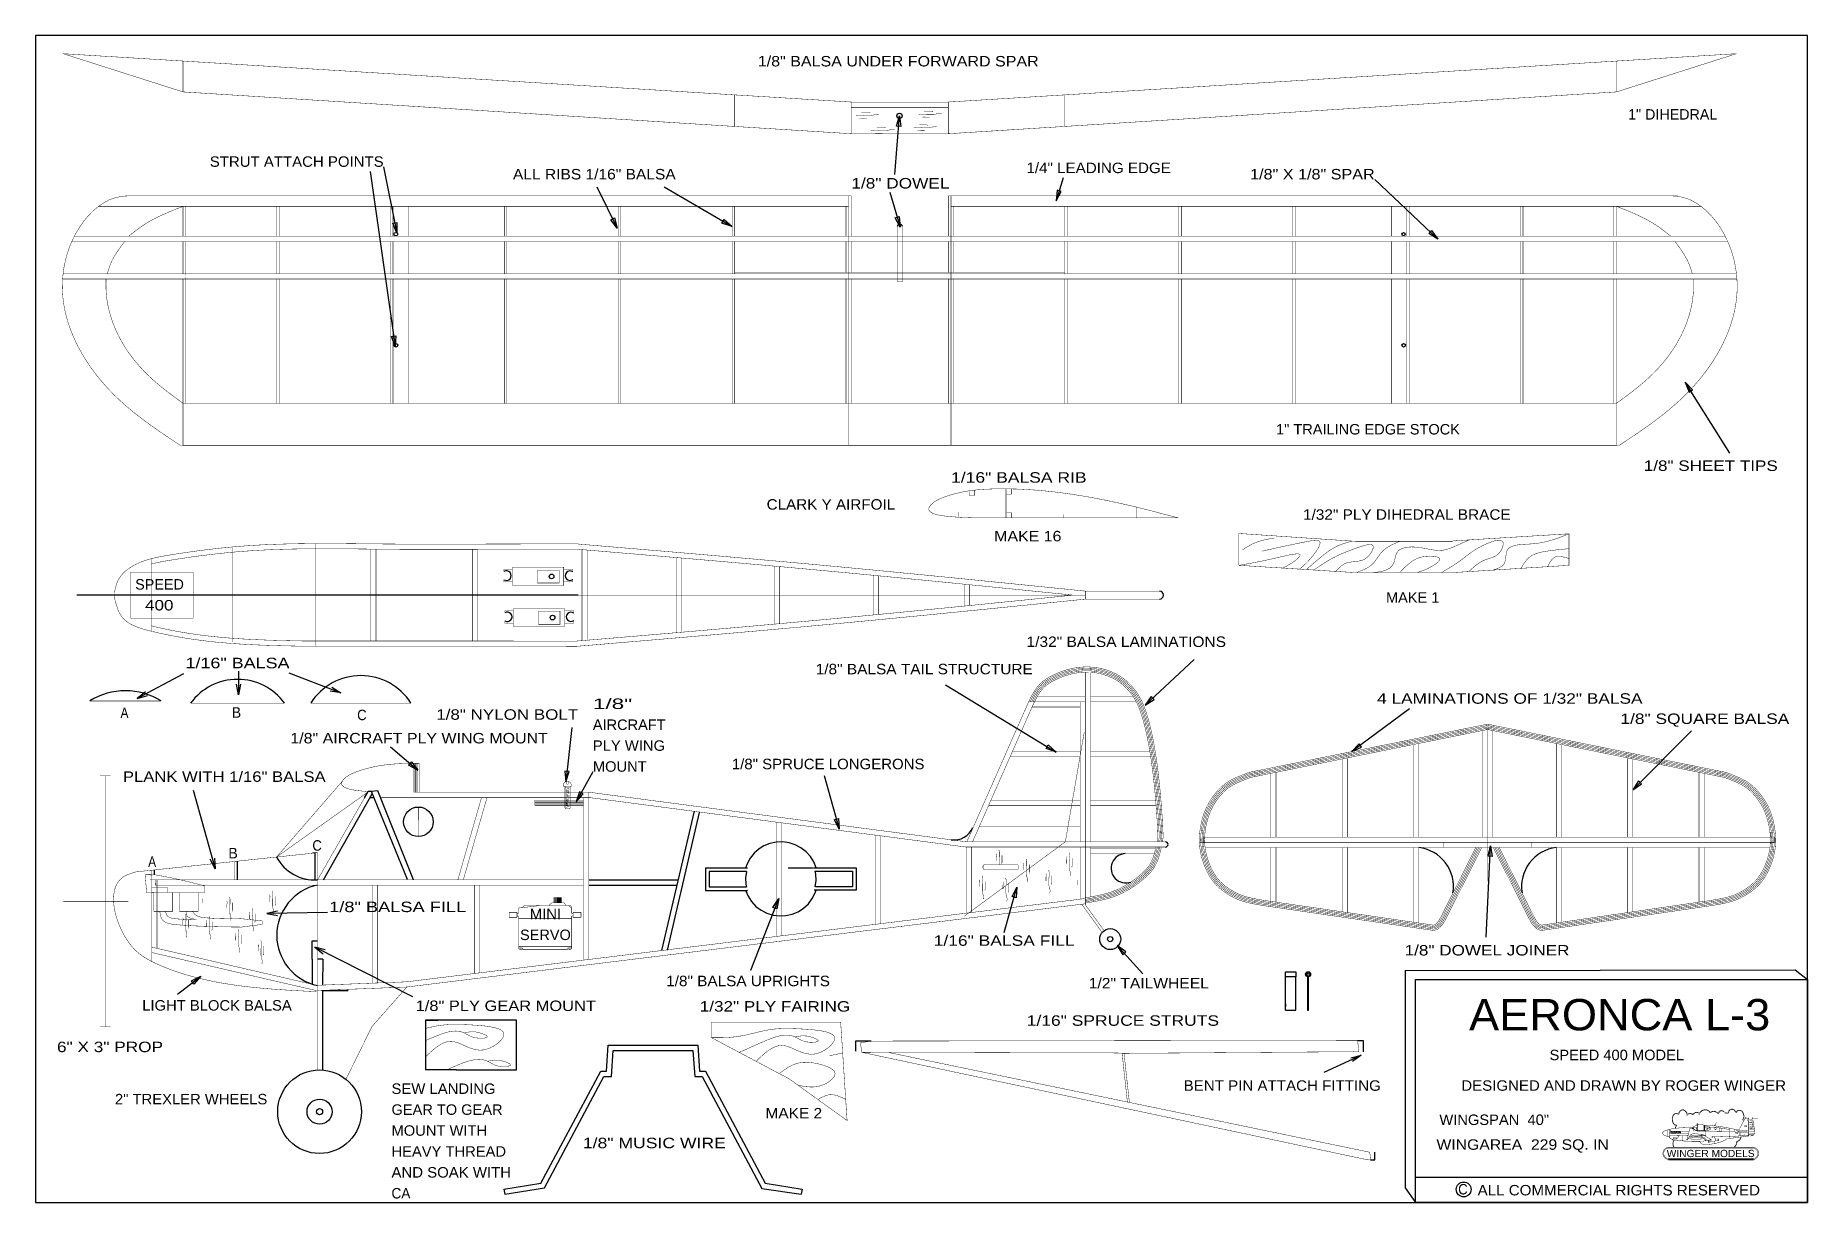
# Model space of a CAD drawing. Extents: x 0.4 to 42.7, y 0.1 to 28.
import ezdxf
from ezdxf.enums import TextEntityAlignment as Align

# ---------------------------------------------------------------- set-up
doc = ezdxf.new("R2010")
doc.units = 0
doc.header["$MEASUREMENT"] = 0
doc.linetypes.add('HIDDEN', pattern=[0.375, 0.25, -0.125])
doc.layers.get('0').update_dxf_attribs({"color": 1, "linetype": 'CONTINUOUS'})

msp = doc.modelspace()

# ---------------------------------------------------------------- texts
at = {"color": 7}
for s, height, width, p, p2 in [('1/8" BALSA UNDER FORWARD SPAR', 0.25, 0.947901, (17.6538, 27.3069), (24.3681, 27.3069)), ('1" DIHEDRAL', 0.25, 0.881752, (38.456, 26.0359), (40.5869, 26.0359)), ('STRUT ATTACH POINTS', 0.25, 0.906524, (4.5555, 24.9068), (8.7104, 24.9068)), ('1/4" LEADING EDGE', 0.25, 0.881464, (24.0745, 24.7559), (27.5269, 24.7559)), ('ALL RIBS 1/16" BALSA', 0.25, 0.848836, (11.8012, 24.6052), (15.6917, 24.6052)), ('1/8" DOWEL', 0.25, 1.005086, (19.8896, 24.3881), (22.2348, 24.3881)), ('1/8" X 1/8" SPAR', 0.25, 0.831265, (29.4205, 24.6053), (32.3992, 24.6053)), ('1" TRAILING EDGE STOCK', 0.25, 0.864354, (30.0419, 18.5063), (34.4357, 18.5063)), ('1/8" SHEET TIPS', 0.25, 0.937259, (38.8306, 17.6356), (42.0329, 17.6356)), ('1/16" BALSA RIB', 0.25, 0.97146, (22.2734, 17.3542), (25.5116, 17.3542)), ('CLARK Y AIRFOIL', 0.25, 0.877543, (17.8645, 16.7097), (20.9359, 16.7097)), ('1/32" PLY DIHEDRAL BRACE', 0.25, 0.876071, (30.685, 16.4671), (35.6494, 16.4671)), ('MAKE 16', 0.25, 1.015011, (23.3036, 15.9511), (24.9107, 15.9511)), ('SPEED ', 0.25, 0.840333, (2.7717, 14.7975), (4.0322, 14.7975)), ('400', 0.25, 1.160743, (3.0089, 14.2993), (3.686, 14.2993)), ('MAKE 1', 0.25, 0.957225, (32.6683, 14.4839), (33.9446, 14.4839)), ('1/32" BALSA LAMINATIONS', 0.25, 0.89415, (24.0765, 13.4259), (28.8453, 13.4259)), ('1/16" BALSA', 0.25, 1.029517, (3.9737, 12.9172), (6.4617, 12.9172)), ('4 LAMINATIONS OF 1/32" BALSA', 0.25, 0.963843, (32.4553, 12.0685), (38.8006, 12.0685)), ('A', 0.25, 1.1424, (2.4217, 11.7276), (2.6121, 11.7276)), ('B', 0.25, 1.3572, (5.0787, 11.7348), (5.3049, 11.7348)), ('C', 0.25, 1.3572, (8.0776, 11.6753), (8.3038, 11.6753)), ('1/8" NYLON BOLT', 0.25, 0.9694, (9.968, 11.6852), (13.3609, 11.6852)), ('1/8"', 0.25, 1.254, (13.7113, 11.9425), (14.6518, 11.9425)), ('AIRCRAFT', 0.25, 0.948055, (13.7113, 11.4425), (15.4494, 11.4425)), ('1/8" SQUARE BALSA', 0.25, 1.008875, (38.2725, 11.5847), (42.308, 11.5847)), ('1/8" AIRCRAFT PLY WING MOUNT', 0.25, 0.923205, (6.4812, 11.1199), (12.6359, 11.1199)), ('PLY WING', 0.25, 0.900626, (13.7113, 10.9425), (15.4375, 10.9425)), ('MOUNT', 0.25, 1.102114, (13.7113, 10.4425), (14.9971, 10.4425)), ('1/8" SPRUCE LONGERONS', 0.25, 0.92096, (17.0332, 10.5023), (21.638, 10.5023)), ('PLANK WITH 1/16" BALSA', 0.25, 0.937781, (2.4793, 10.2002), (7.3245, 10.2002)), ('B', 0.25, 1.3566, (4.9987, 8.3711), (5.2248, 8.3711)), ('C', 0.25, 1.3572, (7.0071, 8.5553), (7.2333, 8.5553)), ('A', 0.25, 1.143, (3.0823, 8.1684), (3.2728, 8.1684)), ('1/8" BALSA FILL', 0.25, 0.958156, (7.4086, 7.0864), (10.6823, 7.0864)), ('MINI', 0.25, 1.000133, (12.2032, 6.9169), (12.9533, 6.9169)), ('SERVO', 0.25, 0.97152, (11.9703, 6.4178), (13.1847, 6.4178)), ('1/8" DOWEL JOINER', 0.25, 0.985125, (33.114, 6.0489), (37.0545, 6.0489)), ('1/8" BALSA UPRIGHTS', 0.25, 0.886302, (15.4643, 5.3146), (19.3788, 5.3146)), ('1/2" TAILWHEEL', 0.25, 0.883538, (25.564, 5.2616), (28.4355, 5.2616)), ('LIGHT BLOCK BALSA', 0.25, 0.875045, (2.9409, 4.7315), (6.514, 4.7315)), ('1/8" PLY GEAR MOUNT', 0.25, 0.957667, (9.4757, 4.7208), (13.7852, 4.7208)), ('1/32" PLY FAIRING', 0.25, 0.937904, (16.2667, 4.707), (19.862, 4.707)), ('AERONCA L-3', 0.75, 0.9, (34.653, 4.2585), (41.853, 4.2585)), ('1/16" SPRUCE STRUTS', 0.25, 1.040445, (24.082, 4.3679), (28.6773, 4.3679)), ('6" X 3" PROP', 0.25, 0.922073, (0.9029, 3.738), (3.4386, 3.738)), ('SPEED 400 MODEL', 0.25, 0.897098, (36.578, 3.5454), (39.7926, 3.5454)), ('SEW LANDING', 0.25, 0.933, (8.8983, 2.7387), (11.3863, 2.7387)), ('BENT PIN ATTACH FITTING', 0.25, 0.870332, (27.8317, 2.8137), (32.546, 2.8137)), ('DESIGNED AND DRAWN BY ROGER WINGER', 0.25, 0.922218, (34.4691, 2.8141), (42.2311, 2.8141)), ('2" TREXLER WHEELS', 0.25, 0.874008, (2.2886, 2.4901), (5.9303, 2.4901)), ('GEAR TO GEAR', 0.25, 0.910183, (8.8983, 2.2387), (11.553, 2.2387)), ('MAKE 2', 0.25, 0.956329, (17.8369, 2.153), (19.1917, 2.153)), ('WINGSPAN  40"', 0.25, 0.861666, (33.9449, 1.9962), (36.5658, 1.9962)), ('MOUNT WITH', 0.25, 0.945807, (8.8983, 1.7387), (11.184, 1.7387)), ('1/8" MUSIC WIRE', 0.25, 1.00001, (13.4731, 1.4407), (16.8898, 1.4407)), ('HEAVY THREAD', 0.25, 0.912667, (8.8983, 1.2387), (11.6363, 1.2387)), ('WINGAREA  229 SQ. IN', 0.25, 0.882643, (33.8756, 1.4033), (37.9946, 1.4033)), ('WINGER MODELS', 0.1737, 0.954413, (39.3788, 1.2281), (41.4787, 1.2281)), ('AND SOAK WITH', 0.25, 0.902242, (8.8983, 0.7387), (11.7554, 0.7387)), ('CA', 0.25, 1.08552, (8.8983, 0.2387), (9.3506, 0.2387)), ('C', 0.25, 1.3572, (34.3937, 0.3344), (34.6199, 0.3344)), ('ALL COMMERCIAL RIGHTS RESERVED', 0.25, 0.920468, (34.8586, 0.3119), (41.6087, 0.3119))]:
    msp.add_text(s, height=height, dxfattribs=dict(at, width=width)).set_placement(p, p2, align=Align.FIT)
for s, rotation, width, p, p2 in [('1/8" BALSA TAIL STRUCTURE', 0.0011, 0.877099, (19.0371, 12.7721), (24.2266, 12.7722)), ('1/16" BALSA FILL', 0.0017, 0.940186, (21.8576, 6.2802), (25.2266, 6.2803))]:
    msp.add_text(s, height=0.25, rotation=rotation, dxfattribs=dict(at, width=width)).set_placement(p, p2, align=Align.FIT)

# ---------------------------------------------------------------- linework, layer by layer
at = {"color": 7, "linetype": 'Continuous'}
for points in [[(42.7447, 0.1409), (42.7447, 28.0482), (0.3881, 28.0482), (0.3881, 0.1409), (42.7447, 0.1409)], [(20.9303, 24.7244), (21.0409, 26.1256)], [(20.9714, 25.8804), (21.0409, 26.1256), (21.0711, 25.8725), (20.9714, 25.8804)], [(8.3863, 24.7949), (8.987, 20.6088)], [(8.7104, 24.9068), (9.0271, 23.3217)], [(24.9525, 24.6404), (24.7837, 24.0917)], [(32.3992, 24.6053), (33.905, 23.1746)], [(13.8083, 24.4293), (14.2938, 23.4373)], [(15.4123, 24.4293), (17.0376, 23.4795)], [(20.8069, 24.3024), (21.0555, 23.4621)], [(24.8094, 24.3454), (24.7837, 24.0917), (24.9051, 24.316), (24.8094, 24.3454)], [(9.0272, 23.5768), (9.0271, 23.3217), (8.9291, 23.5572), (9.0272, 23.5768)], [(14.2288, 23.6839), (14.2938, 23.4373), (14.1389, 23.64), (14.2288, 23.6839)], [(16.8469, 23.6489), (17.0376, 23.4795), (16.7964, 23.5625), (16.8469, 23.6489)], [(21.0326, 23.716), (21.0555, 23.4621), (20.9367, 23.6876), (21.0326, 23.716)], [(33.7581, 23.3832), (33.905, 23.1746), (33.6892, 23.3107), (33.7581, 23.3832)], [(9.001, 20.8634), (8.987, 20.6088), (8.902, 20.8492), (9.001, 20.8634)], [(40.8848, 18.0606), (39.8223, 19.7605)], [(39.9973, 19.5749), (39.8223, 19.7605), (39.9124, 19.5219), (39.9973, 19.5749)], [(13.3623, 14.667), (1.3739, 14.667)], [(3.9284, 12.7813), (2.8189, 12.1927)], [(5.2416, 12.8493), (5.2416, 12.2832)], [(6.4416, 12.804), (7.6869, 12.3285)], [(28.0809, 13.1263), (26.9094, 12.0367)], [(3.0163, 12.354), (2.8189, 12.1927), (3.0632, 12.2657)], [(5.2916, 12.5332), (5.2416, 12.2832), (5.1916, 12.5332)], [(7.4712, 12.4644), (7.6869, 12.3285), (7.4355, 12.371)], [(22.1425, 12.5184), (24.7848, 10.9112)], [(27.0585, 12.2436), (26.9094, 12.0367), (27.1266, 12.1704), (27.0585, 12.2436)], [(33.2333, 11.944), (31.8558, 10.9242)], [(13.2065, 11.4973), (13.0686, 10.2048)], [(8.8767, 11.0407), (9.5301, 10.4765)], [(24.5971, 11.0839), (24.7848, 10.9112), (24.5451, 10.9984), (24.5971, 11.0839)], [(32.0269, 11.1131), (31.8558, 10.9242), (32.0864, 11.0327), (32.0269, 11.1131)], [(39.9708, 11.417), (38.5659, 10.0121)], [(9.3736, 10.6777), (9.5301, 10.4765), (9.3082, 10.602), (9.3736, 10.6777)], [(13.0454, 10.4587), (13.0686, 10.2048), (13.1449, 10.4481), (13.0454, 10.4587)], [(13.7113, 10.4425), (13.3133, 9.721)], [(19.2396, 10.3486), (19.6019, 9.071)], [(38.7073, 10.2241), (38.5659, 10.0121), (38.778, 10.1534), (38.7073, 10.2241)], [(4.1619, 10.0025), (4.6827, 8.1232)], [(7.271, 7.8567), (8.4392, 9.917)], [(8.2559, 9.8216), (8.3395, 9.9695)], [(9.2835, 7.8689), (8.4171, 9.9706), (8.3395, 9.9695)], [(8.4774, 9.8216), (8.3862, 9.8216)], [(9.4237, 7.8567), (8.5734, 9.9824), (8.4171, 9.9706)], [(13.3903, 9.964), (13.3133, 9.721), (13.4778, 9.9157), (13.3903, 9.964)], [(16.1291, 9.4965), (15.3544, 6.1673)], [(16.2509, 9.4682), (15.4849, 6.177)], [(19.5818, 9.3253), (19.6019, 9.071), (19.4855, 9.298), (19.5818, 9.3253)], [(7.0664, 8.5064), (7.0664, 7.8498)], [(17.6866, 8.5971), (17.5699, 8.4961), (17.4725, 8.3763), (17.3974, 8.2415), (17.3586, 8.1383)], [(19.0516, 8.1415), (18.9933, 8.2844), (18.911, 8.415), (18.8074, 8.5294), (18.6854, 8.624), (18.5488, 8.696), (18.4018, 8.7432), (18.2489, 8.7641), (18.0946, 8.7582), (17.9437, 8.7255), (17.8008, 8.6672), (17.6866, 8.5971)], [(35.0642, 6.4893), (35.169, 8.6701)], [(35.1071, 8.4228), (35.169, 8.6701), (35.207, 8.418), (35.1071, 8.4228)], [(3.2265, 8.0945), (3.2265, 7.9823)], [(4.6641, 8.3775), (4.6827, 8.1232), (4.5677, 8.3507)], [(5.2085, 8.2974), (5.2085, 7.8567)], [(17.3736, 8.1391), (16.4042, 8.1391), (16.4042, 7.6048), (17.4042, 7.6048)], [(17.3826, 8.06), (16.4904, 8.06), (16.4904, 7.6893), (17.3782, 7.6893)], [(17.3831, 8.0609), (17.3634, 7.9088), (17.3704, 7.7555), (17.3833, 7.682)], [(17.4042, 8.1386), (17.4042, 8.1391), (17.3736, 8.1391)], [(18.3775, 8.1412), (18.9866, 8.1412)], [(19.0347, 8.1433), (20.0041, 8.1433), (20.0041, 7.6089), (19.0041, 7.6089)], [(19.0041, 8.1417), (19.0041, 8.1433), (19.0347, 8.1433)], [(19.0052, 8.1401), (19.0041, 8.1433)], [(19.0254, 7.6877), (19.0449, 7.8398), (19.038, 7.9931), (19.0239, 8.0714)], [(19.0257, 8.0641), (19.918, 8.0641), (19.918, 7.6934), (19.0301, 7.6934)], [(13.6144, 7.8566), (15.7481, 7.8566)], [(13.6144, 7.7316), (15.7194, 7.7316)], [(23.541, 6.5977), (23.846, 7.6846)], [(23.7302, 7.4573), (23.846, 7.6846), (23.8265, 7.4303), (23.7302, 7.4573)], [(17.3624, 7.609), (17.4222, 7.4667), (17.5058, 7.3369), (17.6106, 7.2236), (17.7337, 7.1303), (17.871, 7.0597), (18.0183, 7.014), (18.1715, 6.9946), (18.3257, 7.0022), (18.4762, 7.0363), (18.6186, 7.0961), (18.7482, 7.1797), (18.8616, 7.2846), (18.9549, 7.4076), (19.0256, 7.5449), (19.0493, 7.6107)], [(17.4015, 7.6133), (17.404, 7.6053)], [(17.404, 7.6053), (17.4042, 7.6048)], [(17.4042, 7.6048), (17.4042, 7.6053)], [(17.4854, 5.696), (18.1528, 7.4121)], [(18.0155, 7.1971), (18.1528, 7.4121), (18.1088, 7.1609), (18.0155, 7.1971)], [(19.0041, 7.6089), (19.0043, 7.6095)], [(19.0041, 7.6089), (19.0041, 7.6094)], [(6.17, 7.1068), (5.9209, 7.0529), (6.1716, 7.0069)], [(7.3699, 7.0756), (5.9209, 7.0529)], [(7.0039, 5.9611), (7.0039, 6.4027), (7.1289, 6.4027)], [(7.0039, 5.9611), (7.0039, 5.3598)], [(9.4078, 5.0605), (7.0644, 6.2492)], [(7.3099, 6.1807), (7.0644, 6.2492), (7.2647, 6.0915)], [(7.2539, 5.9611), (7.1289, 5.9611)], [(7.2539, 5.9611), (7.253, 5.341)], [(26.8593, 5.6082), (26.2444, 6.2868)], [(26.4493, 6.1352), (26.2444, 6.2868), (26.3752, 6.068), (26.4493, 6.1352)], [(3.7831, 5.1245), (4.3445, 5.5549)], [(4.1155, 5.4424), (4.3445, 5.5549), (4.1764, 5.363), (4.1155, 5.4424)], [(30.2633, 5.6619), (30.5133, 5.6619), (30.5133, 5.5388), (30.2633, 5.5388)], [(30.2633, 4.7388), (30.2633, 5.6619)], [(30.2633, 4.7388), (30.5133, 4.7388), (30.5133, 5.5388), (30.2633, 5.5388)], [(30.7953, 5.5412), (30.7953, 4.7413), (30.816, 4.7413), (30.816, 5.5412), (30.7953, 5.5412)], [(33.1242, 5.6938), (42.4447, 5.7093), (42.7447, 5.4759)], [(33.1242, 5.6938), (33.1242, 0.4923)], [(7.2539, 3.3123), (7.2539, 5.2111)], [(7.2539, 5.2111), (7.8653, 5.2111)], [(42.7447, 5.4759), (42.7447, 0.1409), (33.3752, 0.1409), (33.3752, 5.4759), (42.7447, 5.4759)], [(42.7447, 5.4759), (42.7447, 0.7411), (33.3752, 0.7411), (33.3752, 5.4759), (42.7447, 5.4759)], [(30.2633, 4.8905), (30.2633, 4.8181)], [(9.7101, 4.504), (10.0158, 4.504)], [(11.8841, 3.312), (11.8841, 4.504), (9.7101, 4.504), (9.7101, 4.4559)], [(9.7101, 4.4559), (9.7101, 3.312)], [(11.5866, 0.4621), (12.4717, 0.6043), (13.8992, 3.2792), (14.0379, 3.2792), (14.0795, 3.9029), (16.2205, 3.9029), (16.2619, 3.2792), (16.4006, 3.2792), (17.8281, 0.6043), (18.7132, 0.4621)], [(20.3599, 4.0024), (19.9863, 4.0024), (19.9863, 3.7646)], [(31.9904, 4.0199), (32.1262, 4.0199), (32.1262, 3.7462)], [(11.6065, 0.3387), (12.5529, 0.4908), (13.9743, 3.1542), (14.1548, 3.1542), (14.1964, 3.7779), (16.1034, 3.7779), (16.145, 3.1542), (16.3257, 3.1542), (17.7532, 0.4794), (18.6933, 0.3387)], [(11.8841, 3.312), (11.8841, 3.6856)], [(31.194, 3.2552), (32.0771, 3.6627)], [(31.8291, 3.6034), (32.0771, 3.6627), (31.871, 3.5126)], [(10.4444, 3.312), (9.7101, 3.312)], [(9.9851, 3.3284), (9.9851, 3.3284)], [(10.4444, 3.312), (11.8841, 3.312)], [(32.3008, 1.1617), (32.4027, 1.1617), (32.4027, 1.3441)], [(39.4186, 1.1696), (41.4496, 1.1697)], [(39.4206, 1.1893), (41.4471, 1.1893)], [(11.5866, 0.4621), (11.6065, 0.3387)], [(18.7132, 0.4621), (18.6933, 0.3387)], [(33.1242, 0.4923), (33.3752, 0.1409)]]:
    msp.add_lwpolyline(points, dxfattribs=at)
at = {"color": 7, "linetype": 'Continuous', "const_width": 0.01}
for points in [[(1.0496, 27.6114), (3.9149, 26.6978)], [(1.0496, 27.6114), (19.8862, 26.4559)], [(41.0445, 27.6115), (22.2079, 26.4559)], [(41.0445, 27.6115), (38.1792, 26.6979)], [(3.9149, 26.6978), (3.9149, 27.4336)], [(38.1792, 26.6979), (38.1792, 27.4337)], [(3.9149, 26.6978), (19.8862, 25.6978)], [(38.1792, 26.6979), (22.2079, 25.6979)], [(17.1015, 25.8742), (17.1015, 26.6225)], [(19.8862, 25.6978), (19.8862, 26.4559)], [(19.9331, 26.4463), (19.8862, 26.4463)], [(19.9331, 26.3213), (19.8862, 26.3213)], [(19.9331, 26.4463), (22.2079, 26.4464)], [(19.9331, 26.3213), (22.2079, 26.3214)], [(22.2079, 25.6979), (22.2079, 26.4464)], [(24.9926, 25.8709), (24.9926, 26.6236)], [(19.9964, 26.1282), (20.0197, 26.134), (20.043, 26.1398), (20.0719, 26.1398), (20.1009, 26.1398), (20.13, 26.1398), (20.159, 26.1398), (20.1879, 26.134), (20.217, 26.134), (20.246, 26.134), (20.2751, 26.134), (20.3042, 26.134), (20.333, 26.134), (20.3621, 26.134), (20.3854, 26.1398), (20.4144, 26.1398), (20.4375, 26.1514), (20.4608, 26.1572), (20.4839, 26.163), (20.513, 26.163), (20.5363, 26.1572), (20.5536, 26.1572)], [(20.0894, 26.0644), (20.1125, 26.0702), (20.1415, 26.0702), (20.1648, 26.0644), (20.1939, 26.0644), (20.2228, 26.0644), (20.2518, 26.0644), (20.2518, 26.0586)], [(20.13, 26.2036), (20.159, 26.2036), (20.1881, 26.2036), (20.217, 26.2036), (20.246, 26.2036), (20.2751, 26.2036), (20.3042, 26.2036), (20.3273, 26.1978), (20.3448, 26.1978)], [(20.5019, 25.8446), (20.5308, 25.8446), (20.5599, 25.8446), (20.5889, 25.8446), (20.618, 25.8446), (20.6469, 25.8446), (20.6759, 25.8446), (20.6992, 25.8388), (20.7165, 25.8388)], [(21.3823, 25.8346), (21.4054, 25.8404), (21.4287, 25.8462), (21.4577, 25.8462), (21.4866, 25.8462), (21.5157, 25.8462), (21.5447, 25.8462), (21.5738, 25.8404), (21.6029, 25.8404), (21.6317, 25.8404), (21.6608, 25.8404), (21.6898, 25.8404), (21.7189, 25.8404), (21.7478, 25.8404), (21.7711, 25.8462), (21.8001, 25.8462), (21.8234, 25.8578), (21.8465, 25.8636), (21.8698, 25.8694), (21.8988, 25.8694), (21.922, 25.8636), (21.9395, 25.8636)], [(21.496, 26.1552), (21.5191, 26.161), (21.5424, 26.1668), (21.5714, 26.1668), (21.6003, 26.1668), (21.6294, 26.1668), (21.6584, 26.1668), (21.6875, 26.161), (21.7164, 26.161), (21.7454, 26.161), (21.7745, 26.161), (21.8035, 26.161), (21.8326, 26.161), (21.8615, 26.161), (21.8847, 26.1668), (21.9138, 26.1668), (21.9369, 26.1784), (21.9602, 26.1842), (21.9835, 26.19), (22.0124, 26.19), (22.0356, 26.1842), (22.0531, 26.1842)], [(21.5157, 25.91), (21.5447, 25.91), (21.5738, 25.91), (21.6029, 25.91), (21.6317, 25.91), (21.6608, 25.91), (21.6898, 25.91), (21.7131, 25.9042), (21.7305, 25.9042)], [(21.5887, 26.0913), (21.612, 26.0971), (21.6409, 26.0971), (21.6642, 26.0913), (21.6932, 26.0913), (21.7223, 26.0913), (21.7512, 26.0913), (21.7512, 26.0855)], [(21.6294, 26.2306), (21.6584, 26.2306), (21.6875, 26.2306), (21.7165, 26.2306), (21.7454, 26.2306), (21.7745, 26.2306), (21.8035, 26.2306), (21.8268, 26.2248), (21.8441, 26.2248)], [(19.8862, 25.6978), (22.2079, 25.6979)], [(19.8862, 25.6978), (22.2079, 25.6978)], [(20.3684, 25.7691), (20.3915, 25.7749), (20.4148, 25.7807), (20.4438, 25.7807), (20.4729, 25.7807), (20.5018, 25.7807), (20.5308, 25.7807), (20.5599, 25.7749), (20.5889, 25.7749), (20.618, 25.7749), (20.6469, 25.7749), (20.6759, 25.7749), (20.705, 25.7749), (20.7341, 25.7749), (20.7572, 25.7807), (20.7862, 25.7807), (20.8095, 25.7923), (20.8326, 25.7982), (20.8559, 25.804), (20.8849, 25.804), (20.908, 25.7982), (20.9256, 25.7982)], [(20.4612, 25.7053), (20.4844, 25.7111), (20.5135, 25.7111), (20.5366, 25.7053), (20.5657, 25.7053), (20.5947, 25.7053), (20.6238, 25.7053), (20.6238, 25.6995)], [(21.047, 25.6978), (21.047, 25.6978)], [(21.4751, 25.7708), (21.4984, 25.7766), (21.5274, 25.7766), (21.5505, 25.7708), (21.5796, 25.7708), (21.6086, 25.7708), (21.6377, 25.7708), (21.6377, 25.765)], [(2.6538, 24.2112), (2.6366, 24.2111), (2.6195, 24.2109), (2.6023, 24.2106), (2.5851, 24.2102), (2.5681, 24.2097), (2.551, 24.2091), (2.534, 24.2082), (2.517, 24.2071), (2.5, 24.2058), (2.483, 24.2041), (2.4703, 24.2027), (2.4534, 24.2005), (2.4366, 24.1979), (2.4198, 24.1951), (2.4031, 24.1919), (2.3865, 24.1884), (2.3698, 24.1847), (2.3534, 24.1808), (2.3367, 24.1766), (2.3202, 24.1722), (2.3037, 24.1677), (2.2873, 24.1629), (2.271, 24.158), (2.2545, 24.153), (2.2382, 24.1478), (2.2217, 24.1425), (2.2054, 24.1372), (2.189, 24.1318), (2.1756, 24.1274)], [(2.6538, 24.2112), (19.5893, 24.2112)], [(3.9149, 24.2112), (19.5893, 24.2112)], [(19.5893, 24.2112), (19.8862, 24.2112)], [(19.8236, 24.1348), (19.8236, 24.2112)], [(19.8862, 24.1348), (19.8862, 24.2112)], [(22.2079, 23.9613), (22.2079, 24.2113)], [(22.5048, 24.2113), (22.2705, 24.2113), (22.2079, 24.2113)], [(22.2079, 24.2113), (39.6406, 24.2113)], [(22.2705, 23.9613), (22.2705, 24.2113)], [(38.1792, 24.2113), (22.5048, 24.2113)], [(39.4403, 24.2113), (39.4575, 24.2111), (39.4746, 24.2109), (39.4918, 24.2106), (39.5088, 24.2103), (39.5259, 24.2098), (39.5431, 24.2091), (39.5601, 24.2083), (39.5771, 24.2072), (39.5941, 24.2058), (39.6111, 24.2042), (39.6238, 24.2027), (39.6406, 24.2005), (39.6575, 24.198), (39.6743, 24.1951), (39.6909, 24.1919), (39.7076, 24.1885), (39.7242, 24.1848), (39.7407, 24.1808), (39.7572, 24.1766), (39.7739, 24.1722), (39.7903, 24.1677), (39.8068, 24.1629), (39.8231, 24.158), (39.8396, 24.153), (39.8559, 24.1478), (39.8724, 24.1426), (39.8887, 24.1372), (39.905, 24.1318), (39.9185, 24.1274)], [(2.1671, 24.1249), (2.1639, 24.1235), (2.0251, 24.0489), (1.8922, 23.9585), (1.7687, 23.8547), (1.655, 23.7398), (1.5508, 23.6155), (1.4567, 23.4842), (1.412, 23.4141), (1.3321, 23.2745), (1.2615, 23.1297), (1.2001, 22.981), (1.1483, 22.829), (1.106, 22.6743), (1.073, 22.5175), (1.0496, 22.3592), (1.0356, 22.2001), (1.031, 22.0413), (1.0327, 21.9517), (1.0431, 21.7938), (1.0625, 21.6364), (1.0907, 21.4804), (1.1272, 21.326), (1.1716, 21.1733), (1.2234, 21.0226), (1.2824, 20.8742), (1.3479, 20.728), (1.4198, 20.5844), (1.4976, 20.4435), (1.5809, 20.3055), (1.6693, 20.1707), (1.7624, 20.0391), (1.8599, 19.911), (1.9614, 19.7865), (2.0664, 19.6659), (2.1651, 19.5592), (2.2757, 19.4465), (2.3892, 19.3377), (2.5049, 19.2326), (2.6227, 19.1309), (2.7423, 19.0322), (2.8638, 18.9363), (2.9865, 18.8429), (3.1107, 18.7516), (3.2358, 18.6622), (3.3617, 18.5744), (3.4883, 18.4877), (3.6152, 18.4021), (3.7423, 18.317), (3.8386, 18.2529)], [(3.9149, 23.9612), (1.8922, 23.9612)], [(2.6186, 23.2478), (2.6368, 23.2622), (2.6548, 23.2766), (2.673, 23.2909), (2.6912, 23.3053), (2.7093, 23.3195), (2.7275, 23.3338), (2.7457, 23.3479), (2.7641, 23.3621), (2.7824, 23.3761), (2.8008, 23.3901), (2.8191, 23.404), (2.8376, 23.4177), (2.8562, 23.4314), (2.8748, 23.4449), (2.8935, 23.4583), (2.9122, 23.4716), (2.9313, 23.4847), (2.9501, 23.4977), (2.9691, 23.5105), (2.9817, 23.5187), (3.0249, 23.5465), (3.0687, 23.5734), (3.1131, 23.5994), (3.1578, 23.6247), (3.203, 23.6493), (3.2487, 23.6732), (3.2945, 23.6964), (3.3409, 23.7191), (3.3877, 23.7412), (3.4346, 23.7628), (3.4818, 23.7839), (3.5294, 23.8047), (3.577, 23.8251), (3.6249, 23.8451), (3.673, 23.8649), (3.7212, 23.8844), (3.7695, 23.9038), (3.8179, 23.923), (3.8665, 23.9422), (3.9149, 23.9612), (3.9149, 23.9612)], [(3.9149, 23.9612), (19.5893, 23.9612)], [(3.9149, 23.2478), (3.9149, 23.9612)], [(3.9775, 23.2478), (3.9775, 23.9612)], [(3.9775, 23.9612), (3.9775, 23.2478)], [(6.1505, 23.9612), (6.1505, 23.2478)], [(6.2131, 23.9612), (6.2131, 23.2478)], [(8.8727, 23.9612), (8.8727, 23.2478)], [(8.9352, 23.9612), (8.9352, 23.2478)], [(9.2986, 23.9501), (9.2986, 23.2478)], [(11.5948, 23.9612), (11.5948, 23.2478)], [(11.6573, 23.9612), (11.6573, 23.2478)], [(14.3169, 23.9612), (14.3169, 23.2478)], [(14.3794, 23.9612), (14.3794, 23.2478)], [(17.039, 23.9612), (17.039, 23.2478)], [(17.1015, 23.9612), (17.1015, 23.2478)], [(19.5893, 23.9612), (19.8236, 23.9612)], [(19.7611, 23.9612), (19.7611, 23.2478)], [(19.7611, 23.9612), (19.7611, 23.9612)], [(19.8236, 24.1348), (19.8236, 23.2478)], [(19.8236, 23.9612), (19.8236, 23.2478)], [(19.8862, 24.1348), (19.8862, 23.2478)], [(22.2079, 23.9613), (22.2079, 23.2478)], [(22.2705, 23.9613), (22.27, 23.9613)], [(22.5048, 23.9613), (22.2705, 23.9613)], [(22.2705, 23.9613), (22.2705, 23.2478)], [(22.333, 23.9613), (22.333, 23.2478)], [(38.1792, 23.9613), (22.5048, 23.9613)], [(24.9926, 23.9613), (24.9926, 23.2478)], [(24.9926, 23.9207), (24.9926, 23.2478)], [(25.0551, 23.9613), (25.0551, 23.2478)], [(27.7147, 23.9613), (27.7147, 23.2478)], [(27.7772, 23.9613), (27.7772, 23.2478)], [(30.4368, 23.9613), (30.4368, 23.2478)], [(30.4993, 23.9613), (30.4993, 23.2478)], [(32.7954, 23.9501), (32.7954, 23.2478)], [(33.1589, 23.9613), (33.1589, 23.2478)], [(33.2213, 23.9613), (33.2213, 23.2478)], [(35.881, 23.9613), (35.881, 23.2478)], [(35.9434, 23.9613), (35.9434, 23.2478)], [(38.1166, 23.9613), (38.1166, 23.2478)], [(38.1792, 23.9613), (40.2082, 23.9613)], [(38.1792, 23.2478), (38.1792, 23.9613)], [(39.4755, 23.2478), (39.4573, 23.2622), (39.4391, 23.2766), (39.4211, 23.2909), (39.4029, 23.3053), (39.3847, 23.3195), (39.3666, 23.3338), (39.3482, 23.348), (39.33, 23.3621), (39.3117, 23.3761), (39.2933, 23.3901), (39.275, 23.404), (39.2565, 23.4177), (39.2378, 23.4314), (39.2192, 23.4449), (39.2006, 23.4583), (39.1817, 23.4716), (39.1628, 23.4847), (39.1438, 23.4977), (39.1248, 23.5105), (39.1124, 23.5187), (39.069, 23.5465), (39.0254, 23.5734), (38.981, 23.5994), (38.9363, 23.6247), (38.8911, 23.6493), (38.8454, 23.6732), (38.7995, 23.6964), (38.7532, 23.7191), (38.7064, 23.7412), (38.6595, 23.7628), (38.6123, 23.7839), (38.5647, 23.8047), (38.517, 23.8251), (38.4691, 23.8451), (38.421, 23.8649), (38.3729, 23.8844), (38.3244, 23.9038), (38.276, 23.923), (38.2276, 23.9422), (38.1792, 23.9612), (38.1792, 23.9612)], [(39.927, 24.1249), (39.9302, 24.1235), (40.069, 24.049), (40.2019, 23.9585), (40.3254, 23.8547), (40.4391, 23.7398), (40.5433, 23.6155), (40.6372, 23.4842), (40.6821, 23.4141), (40.7619, 23.2745), (40.8326, 23.1297), (40.8938, 22.981), (40.9456, 22.829), (40.9881, 22.6743), (41.0211, 22.5175), (41.0445, 22.3592), (41.0585, 22.2001), (41.0629, 22.0413), (41.0612, 21.9517), (41.051, 21.7938), (41.0314, 21.6364), (41.0034, 21.4804), (40.9669, 21.326), (40.9225, 21.1734), (40.8707, 21.0227), (40.8117, 20.8742), (40.7461, 20.728), (40.6741, 20.5844), (40.5964, 20.4435), (40.5132, 20.3056), (40.4247, 20.1707), (40.3315, 20.0391), (40.2342, 19.911), (40.1327, 19.7865), (40.0277, 19.666), (39.929, 19.5593), (39.8182, 19.4465), (39.7049, 19.3377), (39.5892, 19.2326), (39.4714, 19.1309), (39.3516, 19.0322), (39.2303, 18.9363), (39.1074, 18.8429), (38.9834, 18.7516), (38.8583, 18.6622), (38.7324, 18.5744), (38.6058, 18.4878), (38.4789, 18.4021), (38.3518, 18.317), (38.2555, 18.2529)], [(39.927, 24.1245), (39.9378, 24.1209), (39.9482, 24.1174)], [(20.9845, 23.0677), (20.9845, 23.4793)], [(21.1096, 23.0677), (21.1096, 23.4793)], [(3.9149, 23.1228), (1.2577, 23.1228)], [(3.9149, 23.2478), (1.3126, 23.2478)], [(2.1056, 22.3496), (2.1122, 22.3718), (2.1189, 22.394), (2.1255, 22.4161), (2.1323, 22.4383), (2.1393, 22.4603), (2.1464, 22.4823), (2.1537, 22.5041), (2.1612, 22.5259), (2.169, 22.5475), (2.1772, 22.5689), (2.1858, 22.5902), (2.1863, 22.5917), (2.1986, 22.6203), (2.2115, 22.6487), (2.2251, 22.6767), (2.2393, 22.7045), (2.2541, 22.7319), (2.2694, 22.7591), (2.2852, 22.7861), (2.3015, 22.8129), (2.3182, 22.8394), (2.3353, 22.8658), (2.3529, 22.892), (2.3707, 22.918), (2.3889, 22.9439), (2.4072, 22.9697), (2.4257, 22.9954), (2.4444, 23.021), (2.4635, 23.0465), (2.4825, 23.072), (2.5015, 23.0974), (2.5206, 23.1228)], [(19.8862, 23.2478), (3.9149, 23.2478)], [(22.2079, 23.1228), (3.9149, 23.1228)], [(3.9149, 23.1228), (3.9149, 22.3496)], [(3.9775, 22.3129), (3.9775, 23.1228)], [(3.9775, 23.1228), (3.9775, 22.3496)], [(6.1505, 23.1228), (6.1505, 22.3496)], [(6.2131, 23.1228), (6.2131, 22.3496)], [(8.8727, 23.1228), (8.8727, 22.3496)], [(8.9352, 23.1228), (8.9352, 22.3496)], [(9.2986, 23.1228), (9.2986, 22.3496)], [(11.5948, 23.1228), (11.5948, 22.3496)], [(11.6573, 23.1228), (11.6573, 22.3496)], [(14.3169, 23.1228), (14.3169, 22.3496)], [(14.3794, 23.1228), (14.3794, 22.3496)], [(17.039, 23.1228), (17.039, 22.3496)], [(17.1015, 23.1228), (17.1015, 22.3496)], [(19.7611, 23.1228), (19.7611, 22.3808)], [(19.8236, 23.2478), (19.8236, 22.2246)], [(19.8236, 22.3808), (19.8236, 23.1228)], [(19.8236, 22.3808), (19.8236, 23.1228)], [(21.116, 23.2478), (22.2079, 23.2478), (19.8862, 23.2478)], [(19.8862, 23.1228), (19.8862, 22.3808)], [(20.9845, 23.0677), (20.9845, 22.1589)], [(21.1096, 23.0677), (21.1096, 22.1589), (20.9845, 22.1589)], [(22.2079, 23.2478), (38.1792, 23.2478)], [(22.2079, 23.1228), (38.1792, 23.1228)], [(22.2079, 23.1228), (22.2079, 22.3809)], [(22.2705, 23.2478), (22.2705, 22.2246)], [(22.2705, 22.3809), (22.2705, 23.1228)], [(22.333, 22.3809), (22.333, 23.1228)], [(24.9926, 23.1347), (24.9926, 22.3496)], [(24.9926, 22.3371), (24.9926, 23.1228)], [(25.0551, 23.1228), (25.0551, 22.3496)], [(27.7147, 23.1228), (27.7147, 22.3496)], [(27.7772, 23.1228), (27.7772, 22.3496)], [(30.4368, 23.1228), (30.4368, 22.3496)], [(30.4993, 23.1228), (30.4993, 22.3496)], [(32.7954, 23.1228), (32.7954, 22.3496)], [(33.1589, 23.1228), (33.1589, 22.3496)], [(33.2213, 23.1228), (33.2213, 22.3496)], [(35.881, 23.1228), (35.881, 22.3496)], [(35.9434, 23.1228), (35.9434, 22.3496)], [(38.1166, 23.1228), (38.1166, 22.3496)], [(38.1792, 23.2478), (40.783, 23.2478)], [(38.1792, 23.1228), (40.835, 23.1228)], [(38.1792, 23.1228), (38.1792, 22.3496)], [(39.9885, 22.3496), (39.9818, 22.3718), (39.9752, 22.394), (39.9686, 22.4161), (39.9618, 22.4383), (39.9548, 22.4603), (39.9477, 22.4823), (39.9404, 22.5041), (39.9327, 22.5259), (39.9249, 22.5475), (39.9168, 22.5689), (39.9083, 22.5902), (39.9078, 22.5917), (39.8955, 22.6203), (39.8824, 22.6487), (39.869, 22.6767), (39.8547, 22.7045), (39.84, 22.7319), (39.8247, 22.7591), (39.8089, 22.7861), (39.7926, 22.8129), (39.7757, 22.8394), (39.7587, 22.8658), (39.7412, 22.892), (39.7234, 22.918), (39.7052, 22.9439), (39.6869, 22.9697), (39.6683, 22.9954), (39.6495, 23.021), (39.6306, 23.0465), (39.6116, 23.072), (39.5926, 23.0974), (39.5734, 23.1228)], [(6.2165, 22.6994), (6.2166, 22.7008)], [(3.4284, 22.2246), (1.0363, 22.2246)], [(3.9149, 22.3496), (1.0487, 22.3496)], [(3.9226, 19.2472), (3.8684, 19.2865), (3.8143, 19.3259), (3.7603, 19.3655), (3.7064, 19.4052), (3.6527, 19.4451), (3.5992, 19.4854), (3.5462, 19.5261), (3.4934, 19.5671), (3.4408, 19.6087), (3.3889, 19.6508), (3.3572, 19.6769), (3.3061, 19.72), (3.2555, 19.7638), (3.2053, 19.8083), (3.1559, 19.8535), (3.1071, 19.8994), (3.059, 19.946), (3.0116, 19.9933), (2.9649, 20.0414), (2.919, 20.0903), (2.874, 20.14), (2.8296, 20.1904), (2.7863, 20.2417), (2.7438, 20.2938), (2.7024, 20.3468), (2.6619, 20.4006), (2.6223, 20.4553), (2.5839, 20.5109), (2.5765, 20.522), (2.5338, 20.5871), (2.4927, 20.6534), (2.4531, 20.7208), (2.4152, 20.7892), (2.3788, 20.8586), (2.3444, 20.9288), (2.3116, 20.9999), (2.2806, 21.0718), (2.2517, 21.1444), (2.2246, 21.2177), (2.1996, 21.2916), (2.1766, 21.3661), (2.1559, 21.4411), (2.1372, 21.5165), (2.1209, 21.5922), (2.107, 21.6683), (2.0953, 21.7447), (2.0861, 21.8212), (2.0795, 21.8979), (2.0752, 21.9747), (2.0737, 22.0416), (2.0735, 22.1085), (2.0744, 22.1754), (2.0752, 22.2246)], [(3.4284, 22.2246), (3.9149, 22.2246)], [(3.4284, 22.2246), (41.0596, 22.2246)], [(3.9149, 22.3496), (41.0445, 22.3496)], [(3.9149, 19.6387), (3.9149, 22.2246)], [(6.1505, 22.3496), (3.9775, 22.3496)], [(3.9775, 19.2472), (3.9775, 22.2643)], [(6.1505, 22.2246), (3.9775, 22.2246)], [(3.9775, 19.6387), (3.9775, 22.2246)], [(6.1505, 19.2472), (6.1505, 22.2246)], [(8.8727, 22.3496), (6.2362, 22.3496), (6.2131, 22.3496)], [(8.8727, 22.2246), (6.2131, 22.2246)], [(6.2131, 19.2472), (6.2131, 22.2246)], [(8.8727, 19.2472), (8.8727, 22.2246)], [(11.5948, 22.3496), (8.9583, 22.3496), (8.9352, 22.3496)], [(11.5948, 22.2246), (8.9352, 22.2246)], [(8.9352, 19.2472), (8.9352, 22.2246)], [(9.2986, 22.2246), (9.2986, 19.2472)], [(11.5948, 19.2471), (11.5948, 22.2246)], [(14.3169, 22.3496), (11.6804, 22.3496), (11.6573, 22.3496)], [(14.3169, 22.2246), (11.6573, 22.2246)], [(11.6573, 19.2471), (11.6573, 22.2246)], [(14.3169, 19.2471), (14.3169, 22.2246)], [(17.039, 22.3496), (14.4025, 22.3496), (14.3794, 22.3496)], [(17.039, 22.2246), (14.3794, 22.2246)], [(14.3794, 19.2471), (14.3794, 22.2246)], [(17.039, 19.2471), (17.039, 22.2246)], [(19.7611, 22.3808), (17.1246, 22.3808), (17.1015, 22.3808)], [(19.7611, 22.3496), (17.1246, 22.3496), (17.1015, 22.3496)], [(19.7611, 22.2246), (17.1246, 22.2246), (17.1015, 22.2246)], [(17.1015, 19.2471), (17.1015, 22.2246)], [(19.7611, 22.3808), (24.9926, 22.3809)], [(19.7611, 19.2471), (19.7611, 22.2246)], [(19.8236, 19.2471), (19.8236, 22.2246)], [(19.8236, 19.2471), (19.8236, 22.2246)], [(19.8862, 22.3808), (22.2079, 22.3809)], [(19.8862, 22.3808), (22.2079, 22.3809)], [(19.8862, 22.3496), (22.2079, 22.3496)], [(19.8862, 22.2246), (22.2079, 22.2246)], [(19.8862, 19.2471), (19.8862, 22.2246)], [(22.2079, 22.2246), (22.333, 22.2246)], [(22.2079, 19.2472), (22.2079, 22.2246)], [(22.2705, 19.2472), (22.2705, 22.2246)], [(22.333, 22.3809), (24.9695, 22.3809), (24.9926, 22.3809)], [(22.333, 22.3496), (24.9695, 22.3496), (24.9926, 22.3496)], [(22.333, 22.2246), (24.9926, 22.2246)], [(22.333, 19.2472), (22.333, 22.2246)], [(23.302, 22.347), (23.302, 22.3496)], [(24.9926, 19.2472), (24.9926, 22.2246)], [(24.9926, 19.2472), (24.9926, 22.2246)], [(25.0551, 22.3496), (27.6914, 22.3496), (27.7147, 22.3496)], [(25.0551, 22.2246), (27.7147, 22.2246)], [(25.0551, 19.2472), (25.0551, 22.2246)], [(27.7147, 19.2472), (27.7147, 22.2246)], [(27.7772, 22.3496), (30.4135, 22.3496), (30.4368, 22.3496)], [(27.7772, 22.2246), (30.4368, 22.2246)], [(27.7772, 19.2472), (27.7772, 22.2246)], [(30.4368, 19.2472), (30.4368, 22.2246)], [(30.4993, 22.3496), (33.1356, 22.3496), (33.1589, 22.3496)], [(30.4993, 22.2246), (33.1589, 22.2246)], [(30.4993, 19.2472), (30.4993, 22.2246)], [(32.7954, 22.2246), (32.7954, 19.2472)], [(33.1589, 19.2472), (33.1589, 22.2246)], [(33.2213, 22.3496), (35.8577, 22.3496), (35.881, 22.3496)], [(33.2213, 19.2472), (33.2213, 22.2246)], [(33.2214, 22.2246), (35.881, 22.2246)], [(35.881, 19.2472), (35.881, 22.2246)], [(35.9434, 22.3496), (38.1166, 22.3496)], [(35.9434, 22.2246), (38.6031, 22.2246)], [(35.9434, 19.2472), (35.9434, 22.2246)], [(38.1166, 19.2472), (38.1166, 22.2246)], [(38.1715, 19.2472), (38.2257, 19.2865), (38.2798, 19.3259), (38.3338, 19.3655), (38.3877, 19.4052), (38.4414, 19.4451), (38.4947, 19.4854), (38.5479, 19.5261), (38.6007, 19.5671), (38.6531, 19.6087), (38.7051, 19.6508), (38.7367, 19.6769), (38.788, 19.72), (38.8386, 19.7638), (38.8886, 19.8083), (38.938, 19.8535), (38.987, 19.8994), (39.0351, 19.946), (39.0825, 19.9933), (39.1292, 20.0414), (39.1751, 20.0903), (39.2201, 20.14), (39.2643, 20.1904), (39.3076, 20.2417), (39.3501, 20.2938), (39.3917, 20.3468), (39.4322, 20.4006), (39.4717, 20.4553), (39.5101, 20.5109), (39.5176, 20.522), (39.5603, 20.5871), (39.6014, 20.6534), (39.6408, 20.7208), (39.6789, 20.7892), (39.7151, 20.8586), (39.7497, 20.9288), (39.7824, 20.9999), (39.8133, 21.0718), (39.8423, 21.1444), (39.8694, 21.2177), (39.8945, 21.2916), (39.9174, 21.3661), (39.9382, 21.4411), (39.9569, 21.5165), (39.9732, 21.5922), (39.9871, 21.6683), (39.9988, 21.7447), (40.008, 21.8212), (40.0146, 21.8979), (40.0187, 21.9747), (40.0204, 22.0416), (40.0204, 22.1085), (40.0197, 22.1754), (40.0187, 22.2246)], [(38.1792, 22.3496), (41.0483, 22.3496)], [(38.1792, 19.6388), (38.1792, 22.2246)], [(3.9149, 19.6387), (3.9149, 18.2472)], [(3.9775, 19.6387), (3.9775, 19.2472)], [(38.1792, 19.6388), (38.1792, 18.2472)], [(21.1944, 19.2471), (3.9226, 19.2472)], [(19.8236, 19.2471), (19.8236, 18.2472)], [(21.1944, 19.2471), (38.1792, 19.2472)], [(22.2705, 19.2472), (22.2705, 18.2472)], [(3.9226, 18.2472), (3.8386, 18.2529)], [(21.1944, 18.2472), (3.9226, 18.2472)], [(19.8236, 18.2472), (22.2705, 18.2472)], [(20.8996, 18.2472), (38.1715, 18.2472)], [(38.1715, 18.2472), (38.2555, 18.2529)], [(21.9433, 16.9381), (21.9079, 16.9181)], [(21.9776, 16.9551), (21.9434, 16.9378)], [(22.0226, 16.9752), (21.9778, 16.9548)], [(22.059, 16.9906), (22.0224, 16.9755)], [(22.1094, 17.0098), (22.059, 16.9905)], [(22.1521, 17.0251), (22.1094, 17.0099)], [(22.2055, 17.0428), (22.1521, 17.0251)], [(22.2573, 17.0591), (22.2053, 17.043)], [(22.3134, 17.0753), (22.2573, 17.059)], [(22.3721, 17.0913), (22.3134, 17.0753)], [(22.4309, 17.106), (22.3721, 17.0912)], [(22.4967, 17.1204), (22.4311, 17.1052)], [(22.5618, 17.1341), (22.4967, 17.1206)], [(22.6318, 17.1477), (22.5616, 17.1347)], [(22.7037, 17.1591), (22.6318, 17.1473)], [(22.7757, 17.1697), (22.7037, 17.1596)], [(22.8299, 17.1743), (22.8299, 17.0493), (22.704, 17.0493), (22.704, 17.1447)], [(22.8532, 17.1781), (22.7759, 17.1689)], [(22.9264, 17.1859), (22.8532, 17.1787)], [(23.0109, 17.1926), (22.9264, 17.1859)], [(23.0855, 17.1976), (23.0109, 17.1928)], [(23.1762, 17.2012), (23.0855, 17.1968)], [(23.252, 17.204), (23.1762, 17.2013)], [(23.3427, 17.207), (23.252, 17.2048)], [(23.4241, 17.2075), (23.3427, 17.2064)], [(23.516, 17.2076), (23.4241, 17.2072)], [(23.6017, 17.2072), (23.516, 17.2077)], [(23.5718, 17.2075), (23.5718, 16.5163)], [(23.5973, 17.2033), (23.5973, 16.5163)], [(23.6821, 17.0807), (23.721, 17.0807), (23.5973, 17.0807)], [(23.6851, 17.2062), (23.6017, 17.2075)], [(23.7854, 17.2033), (23.6851, 17.2056)], [(23.721, 17.0807), (23.721, 17.2056)], [(23.8477, 17.2016), (23.7854, 17.2037)], [(23.9718, 17.1964), (23.8477, 17.2015)], [(24.1335, 17.1876), (23.9718, 17.1965)], [(24.3539, 17.1717), (24.1335, 17.1879)], [(24.54, 17.1543), (24.3539, 17.1711)], [(24.742, 17.1321), (24.54, 17.154)], [(24.9466, 17.1076), (24.742, 17.133)], [(25.1287, 17.0819), (24.9466, 17.1074)], [(25.3332, 17.0498), (25.1287, 17.0813)], [(25.5104, 17.0208), (25.3333, 17.0505)], [(25.7126, 16.9845), (25.5104, 17.021)], [(25.8778, 16.9525), (25.7124, 16.9842)], [(26.0699, 16.9131), (25.8776, 16.9522)], [(21.7438, 16.7434), (21.7414, 16.726), (21.7414, 16.7259)], [(21.7417, 16.7259), (21.7423, 16.7137), (21.7428, 16.7105)], [(21.7426, 16.7104), (21.7457, 16.6991), (21.7467, 16.6964)], [(21.7487, 16.7593), (21.7434, 16.7435)], [(21.7463, 16.6963), (21.7535, 16.6823), (21.7543, 16.6809)], [(21.7599, 16.7793), (21.7501, 16.7587)], [(21.7548, 16.6812), (21.764, 16.6697), (21.7659, 16.6677)], [(21.7711, 16.7971), (21.7599, 16.7793)], [(21.7664, 16.6682), (21.7815, 16.6546)], [(21.7859, 16.8183), (21.7701, 16.7978)], [(21.7812, 16.6543), (21.7958, 16.6441)], [(21.8027, 16.8366), (21.7861, 16.8182)], [(21.7956, 16.6439), (21.8196, 16.6303)], [(21.8267, 16.8582), (21.8033, 16.8361)], [(21.8197, 16.6304), (21.8401, 16.6207)], [(21.8498, 16.877), (21.8269, 16.858)], [(21.8403, 16.6212), (21.8702, 16.6095)], [(21.8794, 16.8991), (21.8495, 16.8774)], [(21.87, 16.6089), (21.8962, 16.6002)], [(21.9081, 16.9177), (21.8792, 16.8992)], [(21.8964, 16.6009), (21.9327, 16.5907)], [(21.9326, 16.5897), (21.9637, 16.5823)], [(21.9638, 16.583), (22.0077, 16.5742)], [(22.0077, 16.5743), (22.0433, 16.5682)], [(22.0433, 16.5674), (22.0955, 16.5598)], [(22.0957, 16.5606), (22.1348, 16.5556)], [(22.1348, 16.5556), (22.1913, 16.5494)], [(22.1913, 16.5493), (22.2382, 16.5448)], [(22.2382, 16.5448), (22.302, 16.5394)], [(22.3018, 16.5389), (22.3516, 16.5351)], [(22.3516, 16.5356), (22.4167, 16.5313)], [(22.4167, 16.5311), (22.4748, 16.5277)], [(22.4597, 16.5163), (22.4597, 16.6529)], [(22.4748, 16.5276), (22.5448, 16.524)], [(22.5448, 16.5243), (22.6085, 16.5215)], [(22.6085, 16.5212), (22.6856, 16.5184)], [(22.6856, 16.5184), (22.7516, 16.5163)], [(22.7516, 16.5163), (27.7085, 16.5163)], [(23.7223, 16.5163), (23.7223, 16.5163), (23.7223, 16.6331), (23.5973, 16.6331), (23.5973, 16.5261)], [(24.967, 16.5164), (24.967, 16.5961)], [(26.2252, 16.88), (26.0699, 16.9131)], [(26.4082, 16.8395), (26.2252, 16.8802)], [(26.5474, 16.8077), (26.4082, 16.8398)], [(26.7122, 16.7679), (26.5472, 16.8072)], [(26.7054, 16.6413), (26.7054, 16.7679)], [(26.7054, 16.6413), (26.7054, 16.5163)], [(26.8375, 16.738), (26.7124, 16.7686)], [(26.9821, 16.7011), (26.8373, 16.7374)], [(27.0932, 16.6731), (26.9821, 16.7016)], [(27.2099, 16.6414), (27.093, 16.6721)], [(27.2055, 16.6413), (27.268, 16.625), (27.3296, 16.609), (27.3894, 16.5934), (27.4467, 16.5785), (27.5005, 16.5644), (27.5501, 16.5515), (27.5944, 16.54), (27.6327, 16.53), (27.6642, 16.5218), (27.6878, 16.5157), (27.7029, 16.5117), (27.7085, 16.5103), (27.7085, 16.5103), (27.7085, 16.5103), (27.7085, 16.5103), (27.7085, 16.5103), (27.7085, 16.5103), (27.7085, 16.5103), (27.7085, 16.5103), (27.7085, 16.5103), (27.7085, 16.5103), (27.7085, 16.5103), (27.7085, 16.5103), (27.7085, 16.5103)], [(27.7085, 16.5103), (27.6626, 16.5163)], [(29.1539, 15.378), (29.1539, 16.1395)], [(29.1539, 16.1395), (31.9385, 15.9522)], [(37.0436, 16.1325), (34.2603, 15.9618)], [(35.2207, 15.2638), (35.2768, 15.2815), (35.3308, 15.3007), (35.3814, 15.3225), (35.4266, 15.3485), (35.4645, 15.38), (35.4936, 15.4184), (35.4948, 15.4204), (35.5133, 15.4667), (35.5245, 15.5186), (35.5317, 15.5732), (35.5379, 15.6277), (35.5471, 15.6794), (35.56, 15.7205), (35.5826, 15.7598), (35.6134, 15.7918), (35.6513, 15.8173), (35.6956, 15.8372), (35.7452, 15.8522), (35.7993, 15.8632), (35.8567, 15.8711), (35.9169, 15.8766), (35.9787, 15.8806), (36.0412, 15.8838), (36.1036, 15.8872), (36.1471, 15.8901), (36.2073, 15.8954), (36.2655, 15.9022), (36.3223, 15.9103), (36.3777, 15.9197), (36.4315, 15.9303), (36.4842, 15.942), (36.5357, 15.9546), (36.5862, 15.9682), (36.6356, 15.9827), (36.684, 15.9979), (36.732, 16.0137), (36.779, 16.0302), (36.8256, 16.0471), (36.8716, 16.0645), (36.9172, 16.0821), (36.9625, 16.1001), (37.0077, 16.1181), (37.0436, 16.1325)], [(37.0436, 16.1325), (37.0436, 15.3779)], [(2.2726, 14.7044), (2.2873, 14.776), (2.3034, 14.8468), (2.3226, 14.9158), (2.3469, 14.9822), (2.3634, 15.0185), (2.3981, 15.0793), (2.4393, 15.1362), (2.4866, 15.1893), (2.5391, 15.2387), (2.5962, 15.2845), (2.657, 15.3268), (2.7211, 15.3655), (2.7877, 15.4009), (2.856, 15.4331), (2.9253, 15.462), (2.968, 15.4781), (3.0376, 15.5021), (3.1073, 15.5232), (3.1768, 15.542), (3.2463, 15.5588), (3.316, 15.5738), (3.3856, 15.5874), (3.4553, 15.6001), (3.525, 15.612), (3.5557, 15.6171), (3.6463, 15.632), (3.7372, 15.6465), (3.8283, 15.6607), (3.9195, 15.6745), (4.0109, 15.688), (4.1025, 15.7011), (4.1941, 15.7139), (4.286, 15.7263), (4.3781, 15.7382), (4.4702, 15.7498), (4.5625, 15.761), (4.6547, 15.7717), (4.7472, 15.782), (4.8398, 15.7919), (4.9322, 15.8013), (5.0248, 15.8103), (5.1176, 15.8188), (5.2102, 15.8269), (5.303, 15.8344), (5.3958, 15.8415), (5.3958, 15.8415), (5.5604, 15.8528), (5.7249, 15.8627), (5.8896, 15.8711), (6.0542, 15.8782), (6.2189, 15.8841), (6.3833, 15.8889), (6.548, 15.8927), (6.7125, 15.8955), (6.8771, 15.8975), (7.0416, 15.8987), (7.2063, 15.8992), (7.3707, 15.8992), (7.5352, 15.8987), (7.6999, 15.8977), (7.8644, 15.8965), (8.0288, 15.895), (8.1935, 15.8935), (8.358, 15.8918), (8.5226, 15.8903), (8.6871, 15.8889), (8.6871, 15.8889), (8.8526, 15.8877), (9.0179, 15.8867), (9.1834, 15.8859), (9.3489, 15.8853), (9.5144, 15.8849), (9.6798, 15.8847), (9.8453, 15.8846), (10.0108, 15.8846), (10.1763, 15.8847), (10.3418, 15.885), (10.5071, 15.8853), (10.6726, 15.8856), (10.8381, 15.886), (11.0036, 15.8865), (11.1691, 15.8869), (11.3346, 15.8874), (11.5, 15.8878), (11.6655, 15.8882), (11.831, 15.8886), (11.9965, 15.8889), (12.0688, 15.889), (12.1414, 15.8891), (12.2138, 15.8891), (12.2862, 15.8892), (12.3587, 15.8892), (12.4311, 15.8892), (12.5037, 15.8893), (12.5761, 15.8893), (12.6484, 15.8893), (12.721, 15.8893), (12.7934, 15.8892), (12.8658, 15.8892), (12.9383, 15.8892), (13.0107, 15.8892), (13.0831, 15.8891), (13.1556, 15.8891), (13.228, 15.889), (13.3004, 15.889), (13.3563, 15.8889)], [(3.1581, 15.4075), (3.2077, 15.4209), (3.2742, 15.4369), (3.3411, 15.4513), (3.4087, 15.4646), (3.4769, 15.477), (3.5459, 15.4887), (3.5761, 15.4938), (3.6663, 15.5086), (3.7567, 15.523), (3.8471, 15.5372), (3.9379, 15.5509), (4.0288, 15.5643), (4.1198, 15.5774), (4.2111, 15.5901), (4.3025, 15.6023), (4.3939, 15.6143), (4.4855, 15.6257), (4.5771, 15.6369), (4.669, 15.6475), (4.7608, 15.6578), (4.8527, 15.6676), (4.9446, 15.677), (5.0367, 15.6859), (5.1287, 15.6943), (5.2208, 15.7023), (5.3128, 15.7098), (5.3128, 15.7098), (5.4048, 15.7168), (5.5684, 15.7281), (5.7319, 15.7378), (5.8955, 15.7462), (6.0591, 15.7533), (6.2229, 15.7592), (6.3866, 15.764), (6.5504, 15.7678), (6.7143, 15.7706), (6.8783, 15.7725), (7.0423, 15.7737), (7.2064, 15.7743), (7.3706, 15.7742), (7.5347, 15.7737), (7.699, 15.7727), (7.8633, 15.7715), (8.0278, 15.7701), (8.1923, 15.7685), (8.3568, 15.7669), (8.5214, 15.7653), (8.5214, 15.7653), (8.6861, 15.7639), (8.8518, 15.7627), (9.0174, 15.7617), (9.1829, 15.7609), (9.3486, 15.7603), (9.5141, 15.7599), (9.6798, 15.7597), (9.8453, 15.7596), (10.0108, 15.7596), (10.1765, 15.7597), (10.342, 15.76), (10.5075, 15.7603), (10.673, 15.7606), (10.8385, 15.7611), (11.004, 15.7615), (11.1693, 15.762), (11.3348, 15.7624), (11.5003, 15.7628), (11.6658, 15.7632), (11.8313, 15.7636), (11.9966, 15.7639), (12.0692, 15.764), (12.1416, 15.7641), (12.2138, 15.7641), (12.2862, 15.7642), (12.3587, 15.7642), (12.4311, 15.7642), (12.5037, 15.7643), (12.5761, 15.7643), (12.6484, 15.7643), (12.721, 15.7643), (12.7934, 15.7642), (12.8658, 15.7642), (12.9383, 15.7642), (13.0107, 15.7642), (13.0831, 15.7641), (13.1556, 15.7641), (13.228, 15.764), (13.3004, 15.764), (13.3562, 15.7639)], [(5.1059, 13.5416), (5.1059, 15.7888)], [(7.09, 15.7118), (7.09, 15.8989), (7.09, 13.4444)], [(7.09, 13.6194), (7.09, 15.7118)], [(8.4022, 13.6263), (8.4022, 13.5689), (8.4022, 15.7664)], [(8.4022, 13.6263), (8.4022, 15.7082)], [(8.527, 15.7028), (8.527, 15.7652)], [(8.527, 13.628), (8.527, 15.7028)], [(10.8386, 13.6322), (10.8386, 13.5679), (10.8386, 15.7611)], [(10.8386, 13.6322), (10.8386, 15.6986)], [(10.9637, 15.6986), (10.9637, 15.7614), (10.9637, 13.5678)], [(10.9637, 13.6322), (10.9637, 15.6986)], [(13.4406, 15.7542), (13.3562, 15.7639)], [(13.3563, 15.8889), (13.4511, 15.8788)], [(13.4406, 15.7542), (13.5906, 15.7416), (13.8606, 15.719), (14.131, 15.6964), (14.4012, 15.6737), (14.6713, 15.6509), (14.9415, 15.6281), (15.2117, 15.6053), (15.4818, 15.5824), (15.752, 15.5594), (16.022, 15.5363), (16.2922, 15.5131), (16.5622, 15.4898), (16.8324, 15.4663), (17.1024, 15.4428), (17.3724, 15.419), (17.6425, 15.3952), (17.9125, 15.3711), (18.1824, 15.3469), (18.4524, 15.3225), (18.4524, 15.3225), (18.7224, 15.2979), (19.0598, 15.2669), (19.3973, 15.2355), (19.7349, 15.2039), (20.0724, 15.172), (20.4097, 15.1398), (20.7471, 15.1074), (21.0846, 15.0747), (21.4221, 15.0418), (21.7593, 15.0088), (22.0968, 14.9755), (22.4341, 14.9422), (22.7716, 14.9086), (23.1088, 14.8749), (23.4461, 14.8411), (23.7834, 14.8072), (24.1209, 14.7733), (24.4582, 14.7392), (24.7956, 14.7051), (25.1328, 14.6711), (25.1781, 14.6664)], [(13.4491, 13.6291), (13.4491, 15.6905)], [(13.4511, 15.8788), (13.601, 15.8662), (13.8712, 15.8436), (14.1413, 15.8209), (14.4115, 15.7982), (14.6819, 15.7755), (14.952, 15.7527), (15.2222, 15.7299), (15.4924, 15.7069), (15.7625, 15.6839), (16.0327, 15.6608), (16.3029, 15.6376), (16.5731, 15.6143), (16.8432, 15.5909), (17.1132, 15.5673), (17.3834, 15.5436), (17.6534, 15.5197), (17.9236, 15.4956), (18.1936, 15.4714), (18.4638, 15.447), (18.7338, 15.4224), (18.7338, 15.4224), (19.0714, 15.3914), (19.409, 15.36), (19.7465, 15.3283), (20.0841, 15.2964), (20.4217, 15.2642), (20.7592, 15.2318), (21.0967, 15.1991), (21.4341, 15.1663), (21.7716, 15.1332), (22.109, 15.0999), (22.4465, 15.0665), (22.7838, 15.033), (23.1212, 14.9993), (23.4587, 14.9655), (23.796, 14.9316), (24.1335, 14.8976), (24.4707, 14.8636), (24.808, 14.8295), (25.1455, 14.7954), (25.4828, 14.7613)], [(13.4511, 15.6906), (13.4511, 15.7542), (13.4511, 13.5773)], [(13.5854, 15.6759), (13.5854, 15.7429), (13.5854, 13.5902)], [(13.5854, 13.6513), (13.5854, 15.6759)], [(29.2305, 15.744), (29.255, 15.7597), (29.2794, 15.7752), (29.3039, 15.7906), (29.3285, 15.8059), (29.3532, 15.8209), (29.378, 15.8356), (29.4029, 15.8499), (29.4281, 15.8638), (29.4534, 15.8771), (29.4789, 15.89), (29.5047, 15.9022), (29.5308, 15.9137), (29.5679, 15.9286), (29.6055, 15.9422), (29.6436, 15.9546), (29.6821, 15.9659), (29.7211, 15.9762), (29.7603, 15.9856), (29.7999, 15.9943), (29.8397, 16.0024), (29.8797, 16.01), (29.9199, 16.0172), (29.9601, 16.0242), (30.0004, 16.0311)], [(29.7141, 15.7171), (29.7625, 15.7282), (29.811, 15.7393), (29.8596, 15.7504), (29.9087, 15.7616), (29.958, 15.7728), (30.0077, 15.784), (30.0582, 15.7953), (30.1092, 15.8067), (30.161, 15.8181), (30.2139, 15.8296), (30.2675, 15.8413), (30.3223, 15.853), (30.3782, 15.8649), (30.4353, 15.8768), (30.4939, 15.889), (30.5539, 15.9012), (30.6154, 15.9137), (30.6786, 15.9263), (30.7435, 15.9391), (30.8101, 15.952), (30.8735, 15.9639), (30.9348, 15.9735), (30.9906, 15.9785), (31.0371, 15.9765), (31.0709, 15.9652), (31.0711, 15.9651), (31.0893, 15.9425), (31.093, 15.91), (31.0842, 15.8691), (31.0645, 15.8218), (31.0361, 15.7698), (31.0009, 15.7148), (30.9606, 15.6586), (30.9173, 15.6031), (30.873, 15.5499), (30.8363, 15.5084), (30.7945, 15.4637), (30.7545, 15.4238), (30.7163, 15.3877), (30.6793, 15.3544), (30.6431, 15.3232), (30.6074, 15.2931), (30.6006, 15.2874)], [(30.7675, 15.2769), (30.8064, 15.3114), (30.8454, 15.3459), (30.8845, 15.3803), (30.9236, 15.4147), (30.963, 15.4489), (31.0028, 15.483), (31.0427, 15.517), (31.0677, 15.5379), (31.1081, 15.5715), (31.1491, 15.6047), (31.1906, 15.6373), (31.2325, 15.6692), (31.2752, 15.7001), (31.3183, 15.73), (31.3623, 15.7586), (31.4069, 15.7857), (31.4522, 15.8112), (31.4986, 15.8349), (31.5457, 15.8566), (31.5635, 15.8641), (31.612, 15.8829), (31.6611, 15.8998), (31.7108, 15.9152), (31.7613, 15.9295), (31.8119, 15.943), (31.8628, 15.9561), (31.8663, 15.957)], [(30.9394, 15.2662), (30.9846, 15.2962), (31.03, 15.3262), (31.075, 15.3559), (31.12, 15.3852), (31.1649, 15.414), (31.2094, 15.4421), (31.2538, 15.4695), (31.2976, 15.4959), (31.3411, 15.5214), (31.3841, 15.5457), (31.4222, 15.5663), (31.4643, 15.5881), (31.5064, 15.6088), (31.5489, 15.6287), (31.5922, 15.648), (31.6371, 15.6671), (31.6838, 15.6861), (31.7328, 15.7055), (31.7848, 15.7254), (31.84, 15.7461), (31.8989, 15.768), (31.918, 15.775), (31.9822, 15.7985), (32.0485, 15.8217), (32.1144, 15.8428), (32.1773, 15.8601), (32.235, 15.8718), (32.2852, 15.8761), (32.3249, 15.8713), (32.3523, 15.8555), (32.3616, 15.8403), (32.3647, 15.8044), (32.3536, 15.7589), (32.3309, 15.708), (32.2986, 15.6556), (32.259, 15.6061), (32.2181, 15.5663), (32.171, 15.5328), (32.1217, 15.5083), (32.0707, 15.4912), (32.0187, 15.4795), (31.9661, 15.4718), (31.9134, 15.4661), (31.8612, 15.4608), (31.8101, 15.4541), (31.7606, 15.4444), (31.7131, 15.4297), (31.6961, 15.4228), (31.6522, 15.3992), (31.6108, 15.3697), (31.571, 15.3356), (31.5326, 15.2982), (31.4952, 15.2586), (31.4714, 15.2328)], [(31.9854, 15.9522), (31.9385, 15.9522)], [(31.9576, 15.2036), (32.0085, 15.2225), (32.059, 15.2419), (32.1086, 15.2622), (32.1571, 15.284), (32.2038, 15.3077), (32.2486, 15.3337), (32.2909, 15.3626), (32.3305, 15.3948), (32.3491, 15.4124), (32.3837, 15.4503), (32.416, 15.4911), (32.4468, 15.5338), (32.4767, 15.5772), (32.5071, 15.6204), (32.5387, 15.6621), (32.5708, 15.6994), (32.6075, 15.7355), (32.6469, 15.7683), (32.6887, 15.7984), (32.7327, 15.826), (32.7785, 15.8515), (32.8257, 15.8754), (32.8741, 15.8979), (32.9234, 15.9194), (32.9732, 15.9404), (33.0014, 15.9522)], [(31.9854, 15.9522), (34.2603, 15.9522)], [(32.0979, 15.2036), (32.1635, 15.2037), (32.2288, 15.2043), (32.293, 15.2056), (32.3562, 15.2081), (32.4177, 15.2122), (32.477, 15.2184), (32.5341, 15.2269), (32.5881, 15.2383), (32.6389, 15.2528), (32.686, 15.271), (32.7288, 15.2932), (32.7672, 15.3198), (32.8007, 15.3512), (32.8289, 15.3879), (32.8512, 15.4301), (32.8547, 15.4385), (32.8702, 15.4874), (32.8828, 15.5395), (32.8954, 15.5921), (32.9112, 15.6422), (32.9329, 15.6864), (32.9638, 15.724), (33.0029, 15.7543), (33.0486, 15.7778), (33.0998, 15.7952), (33.1548, 15.8072), (33.2124, 15.8143), (33.2712, 15.8173), (33.3244, 15.8169), (33.3818, 15.8136), (33.4379, 15.8079), (33.4928, 15.8004), (33.5467, 15.7914), (33.5993, 15.7816), (33.6512, 15.7715), (33.7023, 15.7616), (33.7528, 15.7525), (33.8027, 15.7447), (33.8522, 15.7387), (33.9014, 15.735), (33.9506, 15.7342), (33.9995, 15.7368), (34.016, 15.7386), (34.0651, 15.7464), (34.1142, 15.7579), (34.1635, 15.7724), (34.2126, 15.7896), (34.2617, 15.8088), (34.3108, 15.8296), (34.3597, 15.8515), (34.4087, 15.874), (34.4573, 15.8965), (34.5057, 15.9186), (34.5118, 15.9213), (34.5599, 15.9423), (34.608, 15.9627), (34.6559, 15.9827), (34.6651, 15.9866)], [(33.993, 15.2036), (34.0398, 15.231), (34.0863, 15.2583), (34.1325, 15.2857), (34.1782, 15.3132), (34.2233, 15.3408), (34.2675, 15.3684), (34.3106, 15.3962), (34.3528, 15.4242), (34.3934, 15.4523), (34.4107, 15.4646), (34.4493, 15.493), (34.487, 15.5216), (34.5242, 15.5505), (34.5616, 15.5797), (34.5996, 15.6091), (34.6391, 15.639), (34.6804, 15.6691), (34.724, 15.6997), (34.7709, 15.7307), (34.8212, 15.7621), (34.8758, 15.794), (34.8934, 15.8038), (34.9539, 15.8361), (35.0176, 15.8678), (35.0831, 15.8976), (35.1485, 15.9244), (35.212, 15.9471), (35.2724, 15.9643), (35.3276, 15.9751), (35.3762, 15.9781), (35.4163, 15.9722), (35.4465, 15.9563), (35.465, 15.9291), (35.4676, 15.9213), (35.4701, 15.8797), (35.4606, 15.8299), (35.4411, 15.7764), (35.413, 15.7236), (35.3786, 15.676), (35.3762, 15.6733), (35.3364, 15.6352), (35.2927, 15.6051), (35.246, 15.5814), (35.1973, 15.5621), (35.1475, 15.5455), (35.0973, 15.5297), (35.0477, 15.5129), (35.0239, 15.5037), (34.9769, 15.4824), (34.9315, 15.4577), (34.8877, 15.4301), (34.8452, 15.4), (34.8037, 15.3678), (34.7631, 15.334), (34.7232, 15.2989), (34.6838, 15.263), (34.6457, 15.2278)], [(35.8956, 15.3061), (35.9233, 15.3525), (35.9515, 15.3983), (35.9809, 15.4425), (36.012, 15.4845), (36.0455, 15.5236), (36.0819, 15.5589), (36.0914, 15.567), (36.132, 15.5969), (36.1758, 15.6225), (36.2224, 15.6443), (36.2713, 15.6627), (36.3221, 15.6783), (36.3743, 15.6914), (36.4275, 15.7024), (36.4812, 15.7117), (36.535, 15.7199), (36.5612, 15.7236), (36.6144, 15.7308), (36.6672, 15.7374), (36.7196, 15.7437), (36.7716, 15.7495), (36.8232, 15.7551), (36.8745, 15.7604), (36.9258, 15.7656), (36.977, 15.7706), (37.028, 15.7755), (37.0309, 15.7758)], [(3.1681, 13.8297), (3.1681, 13.8002), (3.1681, 15.5396)], [(3.1681, 15.503), (3.1681, 13.8297)], [(11.7927, 15.2793), (11.5856, 15.2793), (11.5856, 15.2285)], [(13.0129, 14.8965), (13.0129, 15.334), (11.7902, 15.334), (11.7902, 14.8965), (13.0129, 14.8965)], [(12.9035, 14.9551), (12.9035, 15.2637), (12.3903, 15.2637), (12.3903, 14.9551), (12.9035, 14.9551)], [(13.2316, 15.2207), (13.2316, 15.2793), (13.01, 15.2793)], [(15.7078, 15.496), (15.7078, 15.5632), (15.7078, 13.7666)], [(15.7078, 13.8342), (15.7078, 15.496)], [(15.8327, 13.8415), (15.8327, 13.7783), (15.8327, 15.5488)], [(15.8327, 13.8415), (15.8327, 15.486)], [(18.0631, 15.2949), (18.0631, 15.3585), (18.0631, 13.9722)], [(18.0631, 14.0354), (18.0631, 15.2949)], [(18.1768, 15.2845), (18.1768, 15.3476), (18.1768, 13.9847)], [(18.1768, 14.046), (18.1768, 15.2845)], [(29.1539, 15.378), (29.1942, 15.3848), (29.2348, 15.3917), (29.2757, 15.3988), (29.3172, 15.406), (29.3595, 15.4135), (29.403, 15.4214), (29.4475, 15.4295), (29.4936, 15.4382), (29.5413, 15.4474), (29.5909, 15.4571), (29.6424, 15.4675), (29.6963, 15.4785), (29.7527, 15.4904), (29.8117, 15.503), (29.8735, 15.5166), (29.9386, 15.5311), (30.0067, 15.5466), (30.0672, 15.5606), (30.1416, 15.5781), (30.2176, 15.5956), (30.2929, 15.6124), (30.3653, 15.6274), (30.4327, 15.6396), (30.4929, 15.6481), (30.5435, 15.6519), (30.5827, 15.65), (30.6081, 15.6414), (30.6176, 15.6253), (30.6152, 15.6128), (30.5969, 15.5836), (30.5639, 15.5482), (30.5206, 15.5098), (30.4716, 15.4712), (30.4325, 15.4432), (30.3839, 15.4113), (30.3372, 15.3837), (30.292, 15.3592), (30.2477, 15.337), (30.204, 15.316), (30.1969, 15.3127)], [(29.1539, 15.378), (31.9385, 15.2036)], [(32.9885, 15.2036), (33.0265, 15.2406), (33.0646, 15.2773), (33.1027, 15.3135), (33.1407, 15.3489), (33.1788, 15.3832), (33.1971, 15.3993), (33.2354, 15.4316), (33.2744, 15.4621), (33.3152, 15.4904), (33.3586, 15.5161), (33.4053, 15.539), (33.4564, 15.5585), (33.5127, 15.5743), (33.5495, 15.582), (33.6151, 15.5913), (33.6836, 15.5961), (33.7514, 15.5965), (33.8151, 15.5921), (33.8707, 15.5829), (33.9149, 15.5687), (33.9439, 15.5494), (33.954, 15.5298), (33.9477, 15.5011), (33.9234, 15.4686), (33.885, 15.4337), (33.8362, 15.398), (33.7811, 15.363), (33.7232, 15.3303), (33.6799, 15.308), (33.6257, 15.2825), (33.5747, 15.2611), (33.5261, 15.2428), (33.4794, 15.2268), (33.4338, 15.2123), (33.406, 15.2036)], [(37.0436, 15.3779), (34.2603, 15.2037)], [(37.0436, 15.5409), (36.9855, 15.5576), (36.9282, 15.5726), (36.8725, 15.5842), (36.8193, 15.5906), (36.7693, 15.5901), (36.7233, 15.581), (36.6914, 15.567), (36.6541, 15.5391), (36.6215, 15.5019), (36.5923, 15.4574), (36.5653, 15.4081), (36.5394, 15.3561), (36.5347, 15.3461)], [(2.6599, 15.217), (2.6599, 14.117), (4.1599, 14.117), (4.1599, 15.217), (2.6599, 15.217)], [(11.5856, 15.0371), (11.5856, 14.9824), (11.7927, 14.9824)], [(11.7902, 15.0684), (11.7902, 14.8965), (13.0129, 14.8965)], [(13.01, 14.9824), (13.2316, 14.9824)], [(13.0139, 14.9824), (13.2316, 14.9824)], [(13.2316, 14.9824), (13.2316, 15.0489)], [(20.4183, 15.0761), (20.4183, 15.1401), (20.4183, 14.1887)], [(20.4183, 14.2542), (20.4183, 15.0761)], [(20.5434, 14.2666), (20.5434, 14.2052), (20.5434, 15.1252)], [(20.5434, 14.2666), (20.5434, 15.0596)], [(22.5925, 14.8637), (22.5925, 14.9292), (22.5925, 14.405)], [(22.5925, 14.4671), (22.5925, 14.8637)], [(22.7175, 14.8493), (22.7175, 14.9152), (22.7175, 14.4175)], [(22.7175, 14.4794), (22.7175, 14.8493)], [(31.9385, 15.2036), (34.2603, 15.2036)], [(2.6599, 14.667), (1.811, 14.667)], [(2.2638, 14.6654), (2.2726, 14.6263), (2.2817, 14.5873), (2.2908, 14.5486), (2.3005, 14.5102), (2.3105, 14.4721), (2.3211, 14.4346), (2.3325, 14.3977), (2.3445, 14.3615), (2.3576, 14.3262), (2.3717, 14.2917), (2.3872, 14.2583), (2.4037, 14.2261), (2.4217, 14.195), (2.4414, 14.1653), (2.4614, 14.1384), (2.4852, 14.1104), (2.5109, 14.0841), (2.5382, 14.0593), (2.5673, 14.0359), (2.5977, 14.014), (2.6297, 13.9933), (2.663, 13.9739), (2.6973, 13.9556), (2.7328, 13.9384), (2.7695, 13.9222), (2.8069, 13.9069), (2.8453, 13.8925), (2.8842, 13.8789), (2.9238, 13.866), (2.9641, 13.8537), (3.0047, 13.8421), (3.0454, 13.8309), (3.0867, 13.8201), (3.1279, 13.8097), (3.1691, 13.7996), (3.1691, 13.7996), (3.3578, 13.7556), (3.5448, 13.7157), (3.7306, 13.6796), (3.9149, 13.6472), (4.0981, 13.6181), (4.2802, 13.5922), (4.4612, 13.5692), (4.6412, 13.549), (4.8203, 13.5314), (4.9985, 13.5161), (5.1759, 13.5029), (5.3526, 13.4916), (5.5288, 13.482), (5.7045, 13.4739), (5.8797, 13.4671), (6.0544, 13.4613), (6.2289, 13.4564), (6.4031, 13.4521), (6.5772, 13.4482), (6.7512, 13.4445)], [(2.6035, 14.6654), (2.2703, 14.6654)], [(2.6035, 14.6654), (2.9892, 14.6654)], [(13.3203, 13.5664), (13.5906, 13.5891), (13.8606, 13.6117), (14.131, 13.6344), (14.4012, 13.6571), (14.6713, 13.6798), (14.9415, 13.7026), (15.2117, 13.7254), (15.4818, 13.7483), (15.752, 13.7713), (16.022, 13.7944), (16.2922, 13.8177), (16.5622, 13.841), (16.8324, 13.8644), (17.1024, 13.888), (17.3724, 13.9117), (17.6425, 13.9355), (17.9125, 13.9596), (18.1824, 13.9838), (18.4524, 14.0082), (18.4524, 14.0082), (18.7224, 14.0328), (19.0598, 14.0638), (19.3973, 14.0952), (19.7349, 14.1268), (20.0722, 14.1588), (20.4097, 14.1909), (20.7471, 14.2234), (21.0846, 14.256), (21.4221, 14.2889), (21.7593, 14.322), (22.0966, 14.3552), (22.4341, 14.3886), (22.7716, 14.4221), (23.1088, 14.4558), (23.4461, 14.4896), (23.7836, 14.5235), (24.1209, 14.5575), (24.4582, 14.5915), (24.7956, 14.6256), (25.1329, 14.6597), (25.1781, 14.6643)], [(13.3307, 13.4419), (13.601, 13.4645), (13.8712, 13.4871), (14.1413, 13.5098), (14.4115, 13.5325), (14.6819, 13.5552), (14.952, 13.578), (15.2222, 13.6009), (15.4924, 13.6238), (15.7625, 13.6468), (16.0327, 13.6699), (16.3029, 13.6931), (16.5731, 13.7164), (16.8432, 13.7399), (17.1132, 13.7634), (17.3834, 13.7872), (17.6534, 13.811), (17.9236, 13.8351), (18.1936, 13.8593), (18.4638, 13.8837), (18.7338, 13.9083), (18.7338, 13.9083), (19.0714, 13.9394), (19.409, 13.9707), (19.7465, 14.0024), (20.0841, 14.0343), (20.4217, 14.0665), (20.7592, 14.099), (21.0967, 14.1316), (21.4341, 14.1645), (21.7716, 14.1975), (22.109, 14.2308), (22.4465, 14.2642), (22.7838, 14.2978), (23.1212, 14.3314), (23.4587, 14.3652), (23.796, 14.3991), (24.1335, 14.4331), (24.4707, 14.4671), (24.808, 14.5012), (25.1455, 14.5353), (25.4828, 14.5695)], [(13.3623, 14.667), (24.2976, 14.667)], [(24.5676, 14.6654), (24.2976, 14.6654)], [(24.5676, 14.6654), (25.1781, 14.6654)], [(25.1781, 14.6664), (25.4828, 14.6664)], [(25.4828, 14.6654), (25.4828, 14.5716), (25.4828, 14.7613)], [(25.4828, 14.7613), (27.2545, 14.7613)], [(27.2545, 14.5695), (25.4828, 14.5695)], [(27.3483, 14.6675), (27.3483, 14.6654)], [(27.3483, 14.6654), (27.3483, 14.6632)], [(11.8152, 14.291), (11.6085, 14.291), (11.6085, 14.2442)], [(11.6085, 14.0489), (11.6085, 13.9942), (11.8152, 13.9942)], [(11.8126, 14.0801), (11.8126, 13.9082), (13.0359, 13.9082)], [(13.0359, 13.9082), (13.0359, 14.3457), (11.8131, 14.3457), (11.8131, 13.9082), (13.0359, 13.9082)], [(12.9264, 13.9668), (12.9264, 14.2793), (12.4128, 14.2793), (12.4128, 13.9668), (12.9264, 13.9668)], [(13.254, 14.2324), (13.254, 14.291), (13.0325, 14.291)], [(13.0325, 13.9942), (13.254, 13.9942)], [(13.0364, 13.9942), (13.254, 13.9942)], [(13.254, 13.9942), (13.254, 14.0645)], [(3.1581, 13.931), (3.1982, 13.9211), (3.3849, 13.8776), (3.5698, 13.8382), (3.7533, 13.8026), (3.9357, 13.7704), (4.1168, 13.7417), (4.2969, 13.716), (4.476, 13.6933), (4.6542, 13.6733), (4.8318, 13.6558), (5.0085, 13.6407), (5.1846, 13.6276), (5.3601, 13.6164), (5.5351, 13.6068), (5.7098, 13.5988), (5.8841, 13.592), (6.0583, 13.5862), (6.2321, 13.5813), (6.4061, 13.577), (6.5799, 13.5732), (6.7539, 13.5695)], [(6.7512, 13.5695), (13.3308, 13.5669)], [(8.527, 13.628), (8.527, 13.5688)], [(6.7512, 13.4445), (13.3307, 13.4419)], [(24.1277, 12.1155), (24.1562, 12.1731), (24.1853, 12.2303), (24.2154, 12.2866), (24.2468, 12.3417), (24.2801, 12.3949), (24.3158, 12.446), (24.3544, 12.4946), (24.3962, 12.54), (24.3965, 12.5403), (24.442, 12.5824), (24.4908, 12.6213), (24.5425, 12.6573), (24.5963, 12.6908), (24.6519, 12.7219), (24.7078, 12.7505), (24.7656, 12.7779), (24.824, 12.8035), (24.8831, 12.8272), (24.943, 12.849), (25.0033, 12.8689), (25.0641, 12.8867), (25.1254, 12.9024), (25.1871, 12.916), (25.2493, 12.9273), (25.3118, 12.9364), (25.3747, 12.9431), (25.4378, 12.9473), (25.501, 12.9491), (25.5644, 12.9483), (25.5666, 12.9483), (25.6299, 12.9448), (25.6935, 12.9388), (25.7567, 12.9301), (25.8196, 12.9189), (25.8821, 12.9051), (25.9439, 12.8887), (26.005, 12.8697), (26.0653, 12.8481), (26.1244, 12.824), (26.1823, 12.7973), (26.2389, 12.7681), (26.2942, 12.7363), (26.3477, 12.702), (26.3995, 12.6651), (26.415, 12.6534), (26.4644, 12.6132), (26.5116, 12.5707), (26.557, 12.5261), (26.6003, 12.4794), (26.6415, 12.4309), (26.6804, 12.3807), (26.7171, 12.329), (26.7516, 12.276), (26.7837, 12.2218), (26.8134, 12.1667), (26.828, 12.1376), (26.8542, 12.0811), (26.8787, 12.0232), (26.8896, 11.9958), (26.9456, 11.837), (26.9971, 11.664), (27.044, 11.4792), (27.0865, 11.2849), (27.1251, 11.0837), (27.1596, 10.878), (27.1903, 10.6701), (27.2177, 10.4625), (27.2416, 10.2576), (27.2624, 10.0579), (27.2802, 9.8657), (27.2955, 9.6834), (27.3081, 9.5136), (27.3184, 9.3585), (27.3266, 9.2207), (27.3329, 9.1025), (27.3373, 9.0064), (27.3403, 8.9348), (27.3419, 8.8901), (27.3426, 8.8747), (27.3426, 8.8747), (27.3403, 8.8614), (27.3346, 8.8248), (27.3249, 8.7697), (27.3244, 8.7666)], [(24.3804, 12.4767), (24.3804, 12.4767), (24.4186, 12.5182), (24.4624, 12.5587), (24.5095, 12.5962), (24.5596, 12.6312), (24.6121, 12.6639), (24.6667, 12.6944), (24.7216, 12.7225), (24.7785, 12.7495), (24.8361, 12.7747), (24.8944, 12.7981), (24.9532, 12.8195), (25.0125, 12.8391), (25.0724, 12.8566), (25.1326, 12.8721), (25.1934, 12.8854), (25.2544, 12.8965), (25.3158, 12.9054), (25.3774, 12.9119), (25.3774, 12.9119), (25.4393, 12.9161), (25.5013, 12.9179), (25.5642, 12.9171), (25.6277, 12.9137), (25.6898, 12.9077), (25.7518, 12.8992), (25.8135, 12.8882), (25.8746, 12.8747), (25.9353, 12.8586), (25.9951, 12.84), (26.0541, 12.8189), (26.1118, 12.7953), (26.1686, 12.7692), (26.224, 12.7406), (26.2778, 12.7095), (26.3302, 12.676), (26.381, 12.6399), (26.3956, 12.6288), (26.444, 12.5894), (26.4902, 12.5479), (26.5346, 12.5043), (26.5769, 12.4586), (26.6172, 12.4111), (26.6552, 12.362), (26.6913, 12.3114), (26.7249, 12.2595), (26.7563, 12.2064), (26.7857, 12.1523), (26.7998, 12.124), (26.8257, 12.0685), (26.8496, 12.0113), (26.8602, 11.9848), (26.9159, 11.8273), (26.9669, 11.6557), (27.0134, 11.4719), (27.0559, 11.2786), (27.0941, 11.0782), (27.1286, 10.8731), (27.1594, 10.6658), (27.1866, 10.4587), (27.2104, 10.2542), (27.2313, 10.0548), (27.2491, 9.8629), (27.2642, 9.681), (27.2768, 9.5114), (27.2872, 9.3566), (27.2953, 9.219), (27.3014, 9.101), (27.3014, 9.101), (27.306, 9.0051), (27.306, 9.0051), (27.3091, 8.9336), (27.3106, 8.8889), (27.3111, 8.8749), (27.3038, 8.83), (27.2943, 8.7752), (27.2926, 8.7666)], [(24.4035, 12.4556), (24.4035, 12.4556), (24.4407, 12.4961), (24.4828, 12.535), (24.5282, 12.5712), (24.5768, 12.6051), (24.6281, 12.6369), (24.6814, 12.6668), (24.7355, 12.6945), (24.7914, 12.721), (24.8481, 12.7459), (24.9054, 12.7689), (24.9633, 12.79), (25.0218, 12.8092), (25.0806, 12.8265), (25.1399, 12.8417), (25.1995, 12.8547), (25.2595, 12.8657), (25.3197, 12.8744), (25.3802, 12.8808), (25.4408, 12.8849), (25.4408, 12.8849), (25.5015, 12.8866), (25.5632, 12.8859), (25.6254, 12.8825), (25.6862, 12.8767), (25.747, 12.8684), (25.8073, 12.8576), (25.8673, 12.8443), (25.9266, 12.8286), (25.9852, 12.8104), (26.0428, 12.7897), (26.0994, 12.7666), (26.1548, 12.7411), (26.209, 12.7132), (26.2617, 12.6828), (26.3127, 12.6501), (26.3625, 12.6148), (26.3764, 12.6042), (26.4238, 12.5657), (26.4688, 12.5252), (26.5122, 12.4825), (26.5535, 12.4379), (26.5929, 12.3914), (26.6301, 12.3434), (26.6654, 12.2938), (26.6984, 12.243), (26.7293, 12.191), (26.7579, 12.1378), (26.7716, 12.1104), (26.7969, 12.0558), (26.8207, 11.9995), (26.8309, 11.9738), (26.8862, 11.8176), (26.9368, 11.6474), (26.9832, 11.4648), (27.0253, 11.2724), (27.0634, 11.0727), (27.0977, 10.8682), (27.1285, 10.6615), (27.1555, 10.4548), (27.1794, 10.2508), (27.2002, 10.0517), (27.218, 9.8602), (27.2331, 9.6785), (27.2457, 9.5092), (27.2559, 9.3546), (27.2641, 9.2172), (27.2703, 9.0994), (27.2748, 9.0037), (27.2748, 9.0037), (27.2778, 8.9324), (27.2778, 8.9324), (27.2795, 8.8878), (27.2799, 8.8769), (27.2731, 8.8352), (27.2635, 8.7808), (27.2608, 8.7666)], [(24.4264, 12.4344), (24.4264, 12.4344), (24.4629, 12.474), (24.5032, 12.5112), (24.5469, 12.5461), (24.5939, 12.579), (24.6439, 12.61), (24.6962, 12.6392), (24.7492, 12.6664), (24.8045, 12.6926), (24.8602, 12.717), (24.9166, 12.7397), (24.9735, 12.7605), (25.031, 12.7794), (25.0889, 12.7963), (25.147, 12.8112), (25.2056, 12.8241), (25.2644, 12.8348), (25.3236, 12.8434), (25.3829, 12.8497), (25.4422, 12.8537), (25.5018, 12.8554), (25.5018, 12.8554), (25.5621, 12.8546), (25.623, 12.8513), (25.6826, 12.8456), (25.7421, 12.8375), (25.8012, 12.8269), (25.8598, 12.8139), (25.918, 12.7985), (25.9752, 12.7807), (26.0316, 12.7605), (26.087, 12.7379), (26.1412, 12.713), (26.1941, 12.6857), (26.2454, 12.6561), (26.2952, 12.6242), (26.3439, 12.5896), (26.357, 12.5796), (26.4034, 12.5419), (26.4474, 12.5024), (26.4897, 12.4607), (26.53, 12.4172), (26.5686, 12.3718), (26.6051, 12.3247), (26.6394, 12.2762), (26.6719, 12.2265), (26.702, 12.1756), (26.7302, 12.1234), (26.7436, 12.0968), (26.7684, 12.0432), (26.7918, 11.9877), (26.8017, 11.9629), (26.8564, 11.808), (26.9065, 11.6391), (26.9528, 11.4576), (26.9947, 11.2661), (27.0326, 11.0672), (27.0669, 10.8634), (27.0974, 10.6571), (27.1246, 10.451), (27.1483, 10.2473), (27.1691, 10.0487), (27.1869, 9.8574), (27.2019, 9.6761), (27.2144, 9.507), (27.2248, 9.3527), (27.233, 9.2154), (27.2391, 9.0979), (27.2437, 9.0023), (27.2466, 8.9311), (27.2466, 8.9311), (27.2483, 8.8867), (27.2483, 8.8867), (27.2484, 8.8789), (27.2423, 8.8404), (27.2328, 8.7863), (27.2291, 8.7666)], [(24.4493, 12.4132), (24.4493, 12.4132), (24.485, 12.4519), (24.5234, 12.4875), (24.5656, 12.5211), (24.6111, 12.5529), (24.6597, 12.5831), (24.7108, 12.6117), (24.763, 12.6384), (24.8174, 12.6641), (24.8723, 12.6882), (24.9278, 12.7105), (24.9839, 12.731), (25.0403, 12.7495), (25.0972, 12.7662), (25.1543, 12.7808), (25.2118, 12.7934), (25.2695, 12.804), (25.3275, 12.8123), (25.3856, 12.8185), (25.4437, 12.8225), (25.502, 12.8241), (25.5616, 12.8234), (25.5611, 12.8234), (25.6206, 12.8202), (25.679, 12.8146), (25.7372, 12.8066), (25.7951, 12.7963), (25.8525, 12.7836), (25.9093, 12.7685), (25.9654, 12.7511), (26.0204, 12.7313), (26.0746, 12.7093), (26.1275, 12.6849), (26.1791, 12.6583), (26.2292, 12.6294), (26.2777, 12.5983), (26.3254, 12.5644), (26.3377, 12.5551), (26.3832, 12.5181), (26.426, 12.4796), (26.4673, 12.439), (26.5067, 12.3964), (26.5443, 12.3521), (26.58, 12.3061), (26.6136, 12.2587), (26.6454, 12.21), (26.6748, 12.1602), (26.7025, 12.109), (26.7154, 12.0832), (26.7399, 12.0305), (26.763, 11.9759), (26.7723, 11.9519), (26.8267, 11.7983), (26.8765, 11.6308), (26.9223, 11.4504), (26.964, 11.2598), (27.0019, 11.0617), (27.036, 10.8585), (27.0664, 10.6528), (27.0935, 10.4471), (27.1172, 10.2439), (27.138, 10.0456), (27.1556, 9.8547), (27.1708, 9.6736), (27.1833, 9.5048), (27.1935, 9.3507), (27.2017, 9.2137), (27.208, 9.0963), (27.2124, 9.0009), (27.2153, 8.9299), (27.217, 8.8856), (27.217, 8.8856), (27.2172, 8.8822), (27.217, 8.8809), (27.2112, 8.8456), (27.2019, 8.7919), (27.1971, 8.7666)], [(25.4818, 12.1155), (25.4818, 12.8239)], [(25.6068, 12.2405), (25.6068, 12.8218)], [(24.3787, 12.4747), (24.3717, 12.4665), (24.3647, 12.4582), (24.3578, 12.4497), (24.3506, 12.4411), (24.3436, 12.4323), (24.3365, 12.4233), (24.3295, 12.4141), (24.3226, 12.4048), (24.3182, 12.3985), (24.3115, 12.3889), (24.3051, 12.3791), (24.2988, 12.3693), (24.2928, 12.3596), (24.2869, 12.3498), (24.2813, 12.34), (24.2757, 12.3303), (24.2702, 12.3206), (24.265, 12.311), (24.2599, 12.3016), (24.258, 12.2983), (24.2529, 12.2889), (24.2478, 12.2794), (24.2429, 12.27), (24.2378, 12.2605), (24.2327, 12.251), (24.2276, 12.2414), (24.2227, 12.232), (24.2177, 12.2227), (24.2128, 12.2131), (24.2079, 12.2037), (24.2028, 12.1941), (24.198, 12.1848), (24.1929, 12.1751), (24.1882, 12.1659), (24.1832, 12.1562), (24.1788, 12.1477), (24.1737, 12.1378), (24.1727, 12.136)], [(24.4026, 12.4545), (24.3956, 12.4464), (24.3887, 12.4381), (24.3819, 12.4298), (24.3749, 12.4214), (24.3681, 12.4129), (24.3612, 12.4042), (24.3545, 12.3954), (24.3479, 12.3864), (24.3438, 12.3806), (24.3374, 12.3714), (24.3312, 12.3621), (24.3253, 12.3527), (24.3195, 12.3433), (24.3137, 12.3339), (24.3083, 12.3244), (24.3029, 12.3149), (24.2976, 12.3054), (24.2923, 12.2959), (24.2872, 12.2866), (24.2855, 12.2835), (24.2804, 12.2741), (24.2753, 12.2647), (24.2704, 12.2553), (24.2653, 12.2458), (24.2604, 12.2364), (24.2553, 12.2269), (24.2504, 12.2175), (24.2454, 12.2081), (24.2405, 12.1987), (24.2356, 12.1892), (24.2307, 12.1798), (24.2257, 12.1704), (24.2208, 12.1608), (24.216, 12.1516), (24.2109, 12.1419), (24.206, 12.1325), (24.2014, 12.1236), (24.2006, 12.1217)], [(24.4264, 12.4344), (24.4196, 12.4263), (24.4126, 12.4181), (24.4058, 12.4099), (24.3992, 12.4017), (24.3924, 12.3934), (24.386, 12.3851), (24.3795, 12.3766), (24.3732, 12.3681), (24.3693, 12.3627), (24.3632, 12.3539), (24.3574, 12.3451), (24.3516, 12.3361), (24.3462, 12.3271), (24.3406, 12.318), (24.3353, 12.3088), (24.3301, 12.2995), (24.3248, 12.2903), (24.3197, 12.2809), (24.3146, 12.2716), (24.3131, 12.2686), (24.308, 12.2593), (24.3029, 12.2499), (24.2979, 12.2405), (24.2928, 12.2312), (24.2879, 12.2218), (24.283, 12.2124), (24.2781, 12.203), (24.273, 12.1936), (24.268, 12.1842), (24.2631, 12.1747), (24.2583, 12.1653), (24.2534, 12.1559), (24.2485, 12.1465), (24.2436, 12.1371), (24.2386, 12.1276), (24.2339, 12.1182), (24.229, 12.1088), (24.2283, 12.1075)], [(24.3938, 12.3394), (24.3872, 12.3288), (24.3807, 12.3184), (24.3745, 12.3083), (24.3684, 12.2986), (24.3627, 12.2895), (24.3575, 12.2811), (24.3528, 12.2735), (24.3487, 12.2669), (24.3452, 12.2614), (24.3426, 12.2572), (24.3409, 12.2544), (24.3401, 12.2531), (24.3401, 12.2531), (24.3401, 12.2531), (24.34, 12.2531), (24.34, 12.2531), (24.34, 12.2531), (24.34, 12.2531), (24.34, 12.2531), (24.34, 12.2531), (24.3401, 12.2531), (24.3401, 12.2531), (24.3401, 12.2531), (24.3401, 12.2531)], [(24.3938, 12.3432), (24.4493, 12.4132)], [(24.3938, 12.3394), (24.416, 12.3713)], [(1.6868, 12.1348), (3.3921, 12.1348)], [(6.3426, 12.0837), (4.0954, 12.0837)], [(9.3619, 12.0843), (6.9701, 12.0843)], [(22.6494, 8.7655), (24.1277, 12.1155)], [(22.7863, 8.7661), (24.2091, 11.9905)], [(25.4818, 8.7666), (25.4818, 12.1155), (24.1277, 12.1155)], [(24.1727, 12.136), (24.1647, 12.1155)], [(24.2395, 12.0599), (24.2358, 12.0515), (24.2322, 12.0432), (24.2286, 12.0351), (24.2252, 12.0274), (24.222, 12.02), (24.219, 12.0133), (24.2164, 12.0072), (24.214, 12.0019), (24.2121, 11.9974), (24.2106, 11.994), (24.2096, 11.9916), (24.2091, 11.9905), (24.2091, 11.9905), (24.209, 11.9904), (24.209, 11.9904), (24.209, 11.9904), (24.209, 11.9904), (24.209, 11.9904), (24.209, 11.9904), (24.209, 11.9904), (24.209, 11.9904), (24.2091, 11.9905), (24.2091, 11.9905), (24.2091, 11.9905)], [(24.2395, 11.9905), (24.2091, 11.9905)], [(24.2395, 12.0599), (24.2679, 12.117), (24.2962, 12.1726), (24.3248, 12.2262), (24.3401, 12.2531)], [(24.242, 12.065), (24.2395, 12.0596)], [(25.3569, 8.7666), (25.3569, 11.9905), (24.2395, 11.9905)], [(24.4094, 12.2405), (24.3329, 12.2405)], [(24.4094, 12.2405), (25.4818, 12.2405)], [(25.3569, 11.9905), (25.3569, 12.1155)], [(25.6068, 12.2405), (26.6258, 12.2405)], [(25.6068, 12.2405), (25.6068, 8.7666)], [(25.6068, 8.7666), (25.6068, 12.2405)], [(25.6068, 12.1155), (26.7077, 12.1155)], [(35.0953, 11.5799), (34.6678, 11.4934), (34.2426, 11.4073), (33.8216, 11.3221), (33.407, 11.2381), (33.001, 11.156), (32.6056, 11.0759), (32.2233, 10.9985), (31.8558, 10.9242), (31.5054, 10.8533), (31.1744, 10.7863), (30.8646, 10.7236), (30.5785, 10.6657), (30.3182, 10.613), (30.0856, 10.566), (29.883, 10.525), (29.7124, 10.4906), (29.5761, 10.463), (29.4764, 10.4429), (29.4151, 10.4306), (29.3945, 10.4265), (29.3945, 10.4265), (29.3945, 10.4265), (29.3649, 10.4152), (29.2929, 10.3873), (29.2016, 10.3512), (29.1668, 10.337), (29.0841, 10.302), (29.0125, 10.269), (28.9497, 10.2366), (28.8932, 10.2032), (28.8407, 10.1673), (28.8044, 10.1394), (28.7532, 10.096), (28.7023, 10.048), (28.652, 9.996), (28.6032, 9.9406), (28.5561, 9.8823), (28.5118, 9.8217), (28.4703, 9.7594), (28.4652, 9.7512), (28.4278, 9.6874), (28.3938, 9.6226), (28.3633, 9.5567), (28.3357, 9.4898), (28.3113, 9.422), (28.2895, 9.3533), (28.2703, 9.2837), (28.2622, 9.2507), (28.2465, 9.1799), (28.2333, 9.1084), (28.2227, 9.0364), (28.2149, 8.9641), (28.21, 8.8915), (28.2081, 8.8189), (28.2093, 8.7463), (28.2141, 8.674), (28.2156, 8.657), (28.2244, 8.5851), (28.2367, 8.5137), (28.252, 8.4429), (28.2703, 8.3728), (28.2916, 8.3033), (28.3155, 8.2347), (28.3354, 8.1833), (28.3638, 8.1162), (28.3949, 8.0504), (28.4287, 7.9861), (28.4657, 7.9236), (28.506, 7.8633), (28.55, 7.8053), (28.5976, 7.75), (28.6197, 7.7266), (28.6729, 7.6757), (28.7293, 7.6279), (28.7876, 7.5833), (28.847, 7.5419), (28.9067, 7.5039), (28.9327, 7.4881), (28.9909, 7.4548), (29.0492, 7.4246), (29.1092, 7.397), (29.1719, 7.3718), (29.2392, 7.3486), (29.3124, 7.327), (29.3931, 7.3068), (29.453, 7.2935), (29.5478, 7.2749), (29.645, 7.2577), (29.7369, 7.2426), (29.8161, 7.2304), (29.8752, 7.2217), (29.9065, 7.2173), (29.9095, 7.2169), (29.9095, 7.2169), (29.9377, 7.2128), (30.0184, 7.2009), (30.1461, 7.1823), (30.3146, 7.1577), (30.5182, 7.1279), (30.751, 7.0939), (31.0072, 7.0565), (31.2809, 7.0165), (31.5664, 6.9748), (31.8578, 6.9322), (32.1491, 6.8896), (32.4344, 6.8479), (32.7081, 6.8079), (32.9642, 6.7704), (33.197, 6.7363), (33.4004, 6.7066), (33.5686, 6.6819), (33.6958, 6.6632), (33.7764, 6.6513), (33.8043, 6.6471), (33.8043, 6.6471), (33.8043, 6.6471), (33.8506, 6.6564), (33.932, 6.6945), (34.0165, 6.782), (34.0569, 6.8467)], [(35.1014, 11.5493), (34.6741, 11.4627), (34.2488, 11.3766), (33.8277, 11.2914), (33.4131, 11.2075), (33.0072, 11.1253), (32.6119, 11.0453), (32.2294, 10.9679), (31.8621, 10.8935), (31.5117, 10.8227), (31.1807, 10.7557), (30.8709, 10.693), (30.5846, 10.6351), (30.3243, 10.5824), (30.0919, 10.5354), (29.8891, 10.4944), (29.7187, 10.4599), (29.5824, 10.4324), (29.4825, 10.4123), (29.4212, 10.3999), (29.4212, 10.3999), (29.4212, 10.3999), (29.4032, 10.3963), (29.3762, 10.386), (29.3043, 10.3582), (29.2134, 10.3222), (29.1787, 10.3082), (29.0966, 10.2734), (29.0261, 10.2409), (28.9648, 10.2093), (28.9101, 10.1768), (28.8591, 10.1419), (28.8239, 10.1151), (28.774, 10.0727), (28.7242, 10.0258), (28.6749, 9.9748), (28.627, 9.9205), (28.5809, 9.8633), (28.5374, 9.8038), (28.4966, 9.7424), (28.4919, 9.735), (28.455, 9.6723), (28.4219, 9.6087), (28.3918, 9.5442), (28.365, 9.4786), (28.3408, 9.412), (28.3194, 9.3444), (28.3006, 9.2758), (28.2926, 9.2436), (28.2771, 9.1737), (28.2642, 9.1033), (28.2538, 9.0325), (28.246, 8.9614), (28.2413, 8.8901), (28.2394, 8.8188), (28.2406, 8.7476), (28.2452, 8.6765), (28.2467, 8.6603), (28.2554, 8.5896), (28.2673, 8.5197), (28.2824, 8.4502), (28.3004, 8.3813), (28.3213, 8.3131), (28.3449, 8.2455), (28.3645, 8.195), (28.3923, 8.129), (28.4229, 8.0644), (28.456, 8.0014), (28.4922, 7.9403), (28.5315, 7.8814), (28.5743, 7.8249), (28.6207, 7.7709), (28.6419, 7.7487), (28.6939, 7.6989), (28.7488, 7.6522), (28.8061, 7.6085), (28.8644, 7.5679), (28.9231, 7.5304), (28.9486, 7.515), (29.0059, 7.4823), (29.063, 7.4527), (29.1214, 7.4257), (29.183, 7.4011), (29.2487, 7.3784), (29.3208, 7.3572), (29.4003, 7.3372), (29.4592, 7.3242), (29.5535, 7.3056), (29.6502, 7.2885), (29.7418, 7.2735), (29.8208, 7.2613), (29.8796, 7.2527), (29.9107, 7.2483), (29.9107, 7.2483), (29.9139, 7.2478), (29.942, 7.2437), (30.023, 7.2319), (30.1505, 7.2133), (30.319, 7.1886), (30.5228, 7.1589), (30.7557, 7.1248), (31.012, 7.0874), (31.2857, 7.0474), (31.5712, 7.0057), (31.8622, 6.9631), (32.1535, 6.9205), (32.4389, 6.8788), (32.7127, 6.8388), (32.9688, 6.8013), (33.2014, 6.7673), (33.4048, 6.7375), (33.5732, 6.7128), (33.7004, 6.6941), (33.781, 6.6822), (33.781, 6.6822), (33.781, 6.6822), (33.8034, 6.6789), (33.8408, 6.6863), (33.9135, 6.7203), (33.9917, 6.8013), (34.033, 6.8675)], [(35.1077, 11.5186), (34.6802, 11.4321), (34.255, 11.346), (33.834, 11.2608), (33.4194, 11.1769), (33.0131, 11.0947), (32.618, 11.0147), (32.2357, 10.9373), (31.8682, 10.8629), (31.5178, 10.792), (31.187, 10.7251), (30.8772, 10.6624), (30.5909, 10.6045), (30.3304, 10.5518), (30.098, 10.5047), (29.8954, 10.4638), (29.7248, 10.4293), (29.5887, 10.4018), (29.4888, 10.3816), (29.4888, 10.3816), (29.4888, 10.3816), (29.4273, 10.3693), (29.4118, 10.3662), (29.3874, 10.3569), (29.3157, 10.3291), (29.2249, 10.2932), (29.1908, 10.2793), (29.1092, 10.2448), (29.0399, 10.2129), (28.9801, 10.1819), (28.9269, 10.1505), (28.8773, 10.1166), (28.8436, 10.0907), (28.7949, 10.0494), (28.7461, 10.0035), (28.698, 9.9536), (28.6509, 9.9003), (28.6057, 9.8442), (28.5629, 9.7859), (28.5228, 9.7255), (28.5186, 9.7188), (28.4824, 9.6571), (28.4499, 9.5949), (28.4205, 9.5317), (28.394, 9.4673), (28.3704, 9.402), (28.3495, 9.3356), (28.3308, 9.2679), (28.323, 9.2364), (28.3079, 9.1675), (28.295, 9.0982), (28.2848, 9.0285), (28.2773, 8.9586), (28.2725, 8.8886), (28.2707, 8.8186), (28.2718, 8.7489), (28.2763, 8.6789), (28.2778, 8.6637), (28.2863, 8.5942), (28.298, 8.5256), (28.3128, 8.4575), (28.3305, 8.3899), (28.351, 8.3228), (28.3743, 8.2562), (28.3933, 8.2067), (28.4209, 8.1417), (28.4508, 8.0783), (28.4834, 8.0166), (28.5187, 7.957), (28.557, 7.8995), (28.5986, 7.8446), (28.644, 7.7919), (28.664, 7.7708), (28.7148, 7.7221), (28.7685, 7.6766), (28.8244, 7.6338), (28.8819, 7.5939), (28.9396, 7.557), (28.9644, 7.542), (29.0208, 7.5097), (29.0768, 7.4808), (29.1338, 7.4545), (29.1938, 7.4304), (29.2582, 7.4082), (29.3289, 7.3874), (29.4074, 7.3676), (29.4657, 7.3548), (29.5593, 7.3364), (29.6553, 7.3193), (29.7467, 7.3044), (29.8254, 7.2922), (29.884, 7.2836), (29.884, 7.2836), (29.915, 7.2792), (29.9184, 7.2788), (29.9464, 7.2747), (30.0273, 7.2628), (30.1549, 7.2442), (30.3235, 7.2196), (30.5272, 7.1898), (30.7601, 7.1558), (31.0164, 7.1183), (31.2903, 7.0783), (31.5758, 7.0366), (31.867, 6.994), (32.1579, 6.9515), (32.4435, 6.9097), (32.7173, 6.8697), (32.9732, 6.8323), (33.206, 6.7982), (33.4094, 6.7684), (33.5776, 6.7438), (33.705, 6.7251), (33.705, 6.7251), (33.705, 6.7251), (33.7856, 6.7132), (33.8027, 6.7106), (33.8309, 6.7163), (33.895, 6.7462), (33.9669, 6.8206), (34.0022, 6.8772)], [(35.1138, 11.488), (34.6865, 11.4015), (34.2608, 11.3153), (33.8399, 11.2301), (33.4253, 11.1462), (33.0191, 11.064), (32.624, 10.984), (32.2418, 10.9067), (31.8745, 10.8323), (31.5239, 10.7614), (31.1931, 10.6944), (30.8835, 10.6318), (30.597, 10.5738), (30.3365, 10.5211), (30.1041, 10.4741), (29.9015, 10.4331), (29.7311, 10.3987), (29.5948, 10.3712), (29.5948, 10.3712), (29.5948, 10.3712), (29.4949, 10.351), (29.4334, 10.3386), (29.4205, 10.3361), (29.3986, 10.3277), (29.327, 10.3), (29.2366, 10.2642), (29.2027, 10.2504), (29.122, 10.2163), (29.0536, 10.1848), (28.9952, 10.1546), (28.9437, 10.1241), (28.8956, 10.0913), (28.8632, 10.0664), (28.8156, 10.0261), (28.768, 9.9813), (28.7209, 9.9324), (28.6749, 9.8802), (28.6305, 9.8252), (28.5886, 9.768), (28.5492, 9.7086), (28.5454, 9.7026), (28.5097, 9.6419), (28.478, 9.5811), (28.4491, 9.5191), (28.4232, 9.4561), (28.4, 9.3919), (28.3794, 9.3267), (28.3611, 9.26), (28.3534, 9.2293), (28.3385, 9.1613), (28.3259, 9.0931), (28.3159, 9.0246), (28.3084, 8.9559), (28.3036, 8.8871), (28.3019, 8.8185), (28.3031, 8.7501), (28.3075, 8.6813), (28.3087, 8.667), (28.3172, 8.5987), (28.3286, 8.5316), (28.3432, 8.4648), (28.3605, 8.3984), (28.3808, 8.3325), (28.4035, 8.267), (28.4224, 8.2184), (28.4494, 8.1545), (28.4788, 8.0923), (28.5106, 8.0319), (28.5451, 7.9736), (28.5825, 7.9176), (28.6229, 7.8642), (28.6671, 7.8128), (28.6861, 7.7928), (28.7357, 7.7453), (28.7881, 7.7009), (28.8429, 7.659), (28.8992, 7.6199), (28.9561, 7.5835), (28.9802, 7.5689), (29.0358, 7.5372), (29.0905, 7.5088), (29.1463, 7.4832), (29.2047, 7.4597), (29.2677, 7.4379), (29.3372, 7.4175), (29.4146, 7.398), (29.4722, 7.3853), (29.5649, 7.3671), (29.6606, 7.3501), (29.7515, 7.3352), (29.83, 7.3231), (29.83, 7.3231), (29.8885, 7.3145), (29.9194, 7.3102), (29.9226, 7.3097), (29.9508, 7.3056), (30.0317, 7.2938), (30.1593, 7.2751), (30.3279, 7.2505), (30.5316, 7.2207), (30.7644, 7.1867), (31.0206, 7.1493), (31.2951, 7.1092), (31.5805, 7.0675), (31.8714, 7.0249), (32.1625, 6.9824), (32.448, 6.9407), (32.7217, 6.9006), (32.9778, 6.8632), (33.2106, 6.8291), (33.4138, 6.7993), (33.5822, 6.7747), (33.5822, 6.7747), (33.5822, 6.7747), (33.7094, 6.756), (33.7901, 6.7441), (33.8019, 6.7423), (33.8211, 6.7461), (33.8766, 6.7721), (33.9422, 6.84), (33.9422, 6.84), (33.9788, 6.8987)], [(35.1201, 11.4574), (34.6926, 11.3709), (34.2671, 11.2847), (33.8461, 11.1995), (33.4314, 11.1156), (33.0252, 11.0333), (32.6301, 10.9534), (32.2483, 10.8761), (31.8808, 10.8017), (31.5302, 10.7307), (31.1992, 10.6638), (30.8898, 10.6012), (30.6031, 10.5432), (30.3428, 10.4905), (30.1104, 10.4435), (29.9078, 10.4025), (29.7372, 10.368), (29.7372, 10.368), (29.7372, 10.368), (29.601, 10.3405), (29.501, 10.3204), (29.4395, 10.308), (29.4292, 10.3059), (29.4098, 10.2985), (29.3384, 10.2709), (29.2482, 10.2352), (29.2147, 10.2216), (29.1345, 10.1877), (29.0674, 10.1567), (29.0103, 10.1272), (28.9604, 10.0977), (28.914, 10.066), (28.8829, 10.0421), (28.8365, 10.0027), (28.7899, 9.959), (28.7439, 9.9112), (28.6987, 9.86), (28.6554, 9.8061), (28.6142, 9.7501), (28.5753, 9.6916), (28.5721, 9.6864), (28.5371, 9.6268), (28.506, 9.5672), (28.4778, 9.5066), (28.4525, 9.4448), (28.4297, 9.3819), (28.4093, 9.3178), (28.3913, 9.2521), (28.3838, 9.2222), (28.369, 9.1551), (28.3566, 9.088), (28.3468, 9.0206), (28.3395, 8.9531), (28.3349, 8.8857), (28.3332, 8.8184), (28.3344, 8.7514), (28.3386, 8.6838), (28.3398, 8.6704), (28.3481, 8.6033), (28.3594, 8.5375), (28.3736, 8.4721), (28.3906, 8.4069), (28.4105, 8.3422), (28.4329, 8.2778), (28.4513, 8.2301), (28.478, 8.1673), (28.5067, 8.1063), (28.5379, 8.0472), (28.5716, 7.9902), (28.6079, 7.9357), (28.6472, 7.8838), (28.6904, 7.8338), (28.7084, 7.8149), (28.7566, 7.7686), (28.8076, 7.7253), (28.8613, 7.6843), (28.9165, 7.6459), (28.9726, 7.61), (28.996, 7.5959), (29.0508, 7.5646), (29.1043, 7.5369), (29.1587, 7.5119), (29.2156, 7.489), (29.2773, 7.4677), (29.3454, 7.4477), (29.4219, 7.4284), (29.4784, 7.4159), (29.5707, 7.3978), (29.6659, 7.3809), (29.7564, 7.3661), (29.7564, 7.3661), (29.8348, 7.354), (29.893, 7.3455), (29.9236, 7.3411), (29.927, 7.3407), (29.9552, 7.3365), (30.0361, 7.3247), (30.1637, 7.3061), (30.3321, 7.2815), (30.536, 7.2517), (30.7688, 7.2177), (31.025, 7.1802), (31.2995, 7.1401), (31.5849, 7.0984), (31.876, 7.0559), (32.1671, 7.0133), (32.4524, 6.9716), (32.7263, 6.9316), (32.9822, 6.8941), (33.215, 6.8601), (33.4184, 6.8303), (33.4184, 6.8303), (33.4184, 6.8303), (33.5868, 6.8056), (33.714, 6.7869), (33.7947, 6.775), (33.8012, 6.774), (33.8114, 6.7761), (33.8581, 6.7979), (33.8581, 6.7979), (33.9174, 6.8593), (33.9455, 6.9043)], [(35.0705, 11.4574), (35.4978, 11.3709), (35.9235, 11.2847), (36.3444, 11.1995), (36.759, 11.1156), (37.1653, 11.0333), (37.5603, 10.9534), (37.9423, 10.8761), (38.3098, 10.8017), (38.6604, 10.7307), (38.9912, 10.6638), (39.3008, 10.6012), (39.5873, 10.5432), (39.8478, 10.4905), (40.0802, 10.4435), (40.2828, 10.4025), (40.4534, 10.368), (40.4534, 10.368), (40.4534, 10.368), (40.5895, 10.3405), (40.6894, 10.3204), (40.7509, 10.308), (40.7614, 10.3059), (40.7806, 10.2985), (40.8522, 10.2709), (40.9424, 10.2352), (40.9759, 10.2216), (41.0561, 10.1877), (41.1232, 10.1567), (41.1803, 10.1272), (41.2301, 10.0977), (41.2765, 10.066), (41.3077, 10.0421), (41.3541, 10.0027), (41.4005, 9.959), (41.4467, 9.9112), (41.4917, 9.86), (41.5352, 9.8061), (41.5764, 9.7501), (41.6151, 9.6916), (41.6185, 9.6864), (41.6535, 9.6268), (41.6846, 9.5672), (41.7128, 9.5066), (41.7381, 9.4448), (41.7609, 9.3819), (41.7811, 9.3178), (41.7993, 9.2521), (41.8066, 9.2222), (41.8216, 9.1551), (41.8338, 9.088), (41.8438, 9.0206), (41.8511, 8.9531), (41.8557, 8.8857), (41.8574, 8.8184), (41.8562, 8.7514), (41.852, 8.6838), (41.8506, 8.6704), (41.8425, 8.6033), (41.8312, 8.5375), (41.817, 8.4721), (41.7998, 8.4069), (41.7801, 8.3422), (41.7577, 8.2778), (41.7391, 8.2301), (41.7126, 8.1673), (41.6838, 8.1063), (41.6527, 8.0472), (41.619, 7.9902), (41.5825, 7.9357), (41.5432, 7.8838), (41.5002, 7.8338), (41.4822, 7.8149), (41.4338, 7.7686), (41.3828, 7.7253), (41.3293, 7.6843), (41.2741, 7.6459), (41.218, 7.61), (41.1946, 7.5959), (41.1398, 7.5646), (41.0863, 7.5369), (41.0319, 7.5119), (40.9748, 7.489), (40.9132, 7.4677), (40.8452, 7.4477), (40.7687, 7.4284), (40.712, 7.4159), (40.6199, 7.3978), (40.5246, 7.3809), (40.434, 7.3661), (40.434, 7.3661), (40.3558, 7.354), (40.2976, 7.3455), (40.2668, 7.3411), (40.2634, 7.3407), (40.2354, 7.3365), (40.1543, 7.3247), (40.0269, 7.3061), (39.8583, 7.2815), (39.6546, 7.2517), (39.4216, 7.2177), (39.1654, 7.1802), (38.8911, 7.1401), (38.6057, 7.0984), (38.3146, 7.0559), (38.0235, 7.0133), (37.7381, 6.9716), (37.4643, 6.9316), (37.2082, 6.8941), (36.9756, 6.8601), (36.7722, 6.8303), (36.7722, 6.8303), (36.7722, 6.8303), (36.6038, 6.8056), (36.4766, 6.7869), (36.3957, 6.775), (36.3894, 6.774), (36.3792, 6.7761), (36.3323, 6.7979), (36.3323, 6.7979), (36.2732, 6.8593), (36.2451, 6.9043)], [(35.0766, 11.488), (35.5041, 11.4015), (35.9296, 11.3153), (36.3507, 11.2301), (36.7653, 11.1462), (37.1715, 11.064), (37.5666, 10.984), (37.9486, 10.9067), (38.3161, 10.8323), (38.6665, 10.7614), (38.9975, 10.6944), (39.3071, 10.6318), (39.5936, 10.5738), (39.8539, 10.5211), (40.0863, 10.4741), (40.2891, 10.4331), (40.4595, 10.3987), (40.5958, 10.3712), (40.5958, 10.3712), (40.5958, 10.3712), (40.6957, 10.351), (40.7572, 10.3386), (40.7701, 10.3361), (40.7918, 10.3277), (40.8636, 10.3), (40.954, 10.2642), (40.9878, 10.2504), (41.0686, 10.2163), (41.137, 10.1848), (41.1954, 10.1546), (41.2469, 10.1241), (41.2948, 10.0913), (41.3273, 10.0664), (41.3748, 10.0261), (41.4224, 9.9813), (41.4697, 9.9324), (41.5157, 9.8802), (41.5601, 9.8252), (41.602, 9.768), (41.6414, 9.7086), (41.6452, 9.7026), (41.6809, 9.6419), (41.7126, 9.5811), (41.7414, 9.5191), (41.7674, 9.4561), (41.7905, 9.3919), (41.8112, 9.3267), (41.8295, 9.26), (41.837, 9.2293), (41.8521, 9.1613), (41.8647, 9.0931), (41.8747, 9.0246), (41.8822, 8.9559), (41.8868, 8.8871), (41.8887, 8.8185), (41.8875, 8.7501), (41.8831, 8.6813), (41.8817, 8.667), (41.8734, 8.5987), (41.8618, 8.5316), (41.8474, 8.4648), (41.8299, 8.3984), (41.8098, 8.3325), (41.7869, 8.267), (41.7682, 8.2184), (41.7412, 8.1545), (41.7118, 8.0923), (41.68, 8.0319), (41.6454, 7.9736), (41.608, 7.9176), (41.5677, 7.8642), (41.5234, 7.8128), (41.5043, 7.7928), (41.4549, 7.7453), (41.4025, 7.7009), (41.3477, 7.659), (41.2914, 7.6199), (41.2345, 7.5835), (41.2104, 7.5689), (41.1548, 7.5372), (41.1001, 7.5088), (41.0443, 7.4832), (40.9857, 7.4597), (40.9227, 7.4379), (40.8534, 7.4175), (40.7759, 7.398), (40.7184, 7.3853), (40.6255, 7.3671), (40.5298, 7.3501), (40.4389, 7.3352), (40.3604, 7.3231), (40.3604, 7.3231), (40.302, 7.3145), (40.2712, 7.3102), (40.2678, 7.3097), (40.2396, 7.3056), (40.1587, 7.2938), (40.0313, 7.2751), (39.8627, 7.2505), (39.659, 7.2207), (39.426, 7.1867), (39.1698, 7.1493), (38.8955, 7.1092), (38.6101, 7.0675), (38.3192, 7.0249), (38.0281, 6.9824), (37.7426, 6.9407), (37.4687, 6.9006), (37.2128, 6.8632), (36.98, 6.8291), (36.7767, 6.7993), (36.6083, 6.7747), (36.6083, 6.7747), (36.6083, 6.7747), (36.481, 6.756), (36.4003, 6.7441), (36.3886, 6.7423), (36.3694, 6.7461), (36.314, 6.7721), (36.2484, 6.84), (36.2484, 6.84), (36.2117, 6.8987)], [(35.0829, 11.5186), (35.5102, 11.4321), (35.9356, 11.346), (36.3564, 11.2608), (36.771, 11.1769), (37.1773, 11.0947), (37.5724, 11.0147), (37.9549, 10.9373), (38.3222, 10.8629), (38.6728, 10.792), (39.0034, 10.7251), (39.3132, 10.6624), (39.5997, 10.6045), (39.8602, 10.5518), (40.0926, 10.5047), (40.2952, 10.4638), (40.4658, 10.4293), (40.6019, 10.4018), (40.7018, 10.3816), (40.7018, 10.3816), (40.7018, 10.3816), (40.7633, 10.3693), (40.7788, 10.3662), (40.8031, 10.3569), (40.8749, 10.3291), (40.9655, 10.2932), (40.9998, 10.2793), (41.0812, 10.2448), (41.1507, 10.2129), (41.2105, 10.1819), (41.2637, 10.1505), (41.3132, 10.1166), (41.347, 10.0907), (41.3957, 10.0494), (41.4445, 10.0035), (41.4926, 9.9536), (41.5397, 9.9003), (41.5849, 9.8442), (41.6275, 9.7859), (41.6678, 9.7255), (41.6719, 9.7188), (41.7081, 9.6571), (41.7407, 9.5949), (41.7701, 9.5317), (41.7964, 9.4673), (41.82, 9.402), (41.8411, 9.3356), (41.8598, 9.2679), (41.8674, 9.2364), (41.8827, 9.1675), (41.8955, 9.0982), (41.9057, 9.0285), (41.9133, 8.9586), (41.9181, 8.8886), (41.9199, 8.8186), (41.9186, 8.7489), (41.9142, 8.6789), (41.9128, 8.6637), (41.9043, 8.5942), (41.8926, 8.5256), (41.8778, 8.4575), (41.86, 8.3899), (41.8396, 8.3228), (41.8163, 8.2562), (41.7971, 8.2067), (41.7696, 8.1417), (41.7398, 8.0783), (41.7072, 8.0166), (41.6719, 7.957), (41.6335, 7.8995), (41.592, 7.8446), (41.5466, 7.7919), (41.5266, 7.7708), (41.4758, 7.7221), (41.4221, 7.6766), (41.366, 7.6338), (41.3087, 7.5939), (41.251, 7.557), (41.2262, 7.542), (41.1696, 7.5097), (41.1138, 7.4808), (41.0568, 7.4545), (40.9968, 7.4304), (40.9322, 7.4082), (40.8617, 7.3874), (40.7832, 7.3676), (40.7249, 7.3548), (40.6313, 7.3364), (40.5351, 7.3193), (40.4439, 7.3044), (40.3652, 7.2922), (40.3066, 7.2836), (40.3066, 7.2836), (40.2755, 7.2792), (40.2722, 7.2788), (40.244, 7.2747), (40.1631, 7.2628), (40.0357, 7.2442), (39.8671, 7.2196), (39.6632, 7.1898), (39.4305, 7.1558), (39.1742, 7.1183), (38.9001, 7.0783), (38.6147, 7.0366), (38.3236, 6.994), (38.0327, 6.9515), (37.7471, 6.9097), (37.4733, 6.8697), (37.2174, 6.8323), (36.9846, 6.7982), (36.7812, 6.7684), (36.6129, 6.7438), (36.4856, 6.7251), (36.4856, 6.7251), (36.4856, 6.7251), (36.4049, 6.7132), (36.3879, 6.7106), (36.3597, 6.7163), (36.2954, 6.7462), (36.2236, 6.8206), (36.1884, 6.8772)], [(35.089, 11.5493), (35.5165, 11.4627), (35.9418, 11.3766), (36.3629, 11.2914), (36.7773, 11.2075), (37.1834, 11.1253), (37.5787, 11.0453), (37.9612, 10.9679), (38.3285, 10.8935), (38.6787, 10.8227), (39.0099, 10.7557), (39.3197, 10.693), (39.6058, 10.6351), (39.8663, 10.5824), (40.0987, 10.5354), (40.3013, 10.4944), (40.4719, 10.4599), (40.6082, 10.4324), (40.7079, 10.4123), (40.7694, 10.3999), (40.7694, 10.3999), (40.7694, 10.3999), (40.7874, 10.3963), (40.8143, 10.386), (40.8863, 10.3582), (40.9772, 10.3222), (41.0117, 10.3082), (41.094, 10.2734), (41.1643, 10.2409), (41.2257, 10.2093), (41.2805, 10.1768), (41.3315, 10.1419), (41.3665, 10.1151), (41.4166, 10.0727), (41.4664, 10.0258), (41.5155, 9.9748), (41.5634, 9.9205), (41.6095, 9.8633), (41.6532, 9.8038), (41.6939, 9.7424), (41.6987, 9.735), (41.7354, 9.6723), (41.7687, 9.6087), (41.7986, 9.5442), (41.8256, 9.4786), (41.8498, 9.412), (41.871, 9.3444), (41.89, 9.2758), (41.898, 9.2436), (41.9133, 9.1737), (41.9264, 9.1033), (41.9368, 9.0325), (41.9444, 8.9614), (41.9493, 8.8901), (41.9512, 8.8188), (41.9498, 8.7476), (41.9454, 8.6765), (41.9439, 8.6603), (41.9352, 8.5896), (41.9232, 8.5197), (41.9082, 8.4502), (41.89, 8.3813), (41.8691, 8.3131), (41.8457, 8.2455), (41.8261, 8.195), (41.7981, 8.129), (41.7677, 8.0644), (41.7346, 8.0014), (41.6984, 7.9403), (41.6589, 7.8814), (41.6163, 7.8249), (41.5697, 7.7709), (41.5487, 7.7487), (41.4967, 7.6989), (41.4416, 7.6522), (41.3845, 7.6085), (41.3261, 7.5679), (41.2675, 7.5304), (41.242, 7.515), (41.1845, 7.4823), (41.1274, 7.4527), (41.069, 7.4257), (41.0076, 7.4011), (40.9417, 7.3784), (40.8698, 7.3572), (40.7903, 7.3372), (40.7312, 7.3242), (40.637, 7.3056), (40.5404, 7.2885), (40.4488, 7.2735), (40.3698, 7.2613), (40.311, 7.2527), (40.2799, 7.2483), (40.2799, 7.2483), (40.2767, 7.2478), (40.2484, 7.2437), (40.1676, 7.2319), (40.0401, 7.2133), (39.8716, 7.1886), (39.6677, 7.1589), (39.4349, 7.1248), (39.1786, 7.0874), (38.9049, 7.0474), (38.6194, 7.0057), (38.3282, 6.9631), (38.0369, 6.9205), (37.7517, 6.8788), (37.4779, 6.8388), (37.2218, 6.8013), (36.9891, 6.7673), (36.7858, 6.7375), (36.6174, 6.7128), (36.4902, 6.6941), (36.4096, 6.6822), (36.4096, 6.6822), (36.4096, 6.6822), (36.387, 6.6789), (36.3498, 6.6863), (36.2769, 6.7203), (36.1988, 6.8013), (36.1575, 6.8675)], [(35.0953, 11.5799), (35.5226, 11.4934), (35.948, 11.4073), (36.369, 11.3221), (36.7836, 11.2381), (37.1896, 11.156), (37.5848, 11.0759), (37.9673, 10.9985), (38.3348, 10.9242), (38.6852, 10.8533), (39.0162, 10.7863), (39.3258, 10.7236), (39.6119, 10.6657), (39.8724, 10.613), (40.105, 10.566), (40.3076, 10.525), (40.478, 10.4906), (40.6143, 10.463), (40.7142, 10.4429), (40.7755, 10.4306), (40.7961, 10.4265), (40.7961, 10.4265), (40.7961, 10.4265), (40.8255, 10.4152), (40.8977, 10.3873), (40.9888, 10.3512), (41.0238, 10.337), (41.1065, 10.302), (41.1781, 10.269), (41.2408, 10.2366), (41.2974, 10.2032), (41.3499, 10.1673), (41.3862, 10.1394), (41.4374, 10.096), (41.4883, 10.048), (41.5386, 9.996), (41.5874, 9.9406), (41.6343, 9.8823), (41.6788, 9.8217), (41.7203, 9.7594), (41.7254, 9.7512), (41.7628, 9.6874), (41.7967, 9.6226), (41.8273, 9.5567), (41.8549, 9.4898), (41.8793, 9.422), (41.9011, 9.3533), (41.9203, 9.2837), (41.9284, 9.2507), (41.9441, 9.1799), (41.9572, 9.1084), (41.9677, 9.0364), (41.9757, 8.9641), (41.9806, 8.8915), (41.9825, 8.8189), (41.9811, 8.7463), (41.9765, 8.674), (41.975, 8.657), (41.9662, 8.5851), (41.9539, 8.5137), (41.9386, 8.4429), (41.9201, 8.3728), (41.8989, 8.3033), (41.8749, 8.2347), (41.855, 8.1833), (41.8267, 8.1162), (41.7957, 8.0504), (41.7617, 7.9861), (41.7249, 7.9236), (41.6844, 7.8633), (41.6406, 7.8053), (41.593, 7.75), (41.5709, 7.7266), (41.5176, 7.6757), (41.4613, 7.6279), (41.4029, 7.5833), (41.3434, 7.5419), (41.2839, 7.5039), (41.2578, 7.4881), (41.1995, 7.4548), (41.1412, 7.4246), (41.0814, 7.397), (41.0185, 7.3718), (40.9512, 7.3486), (40.878, 7.327), (40.7975, 7.3068), (40.7376, 7.2935), (40.6428, 7.2749), (40.5456, 7.2577), (40.4537, 7.2426), (40.3744, 7.2304), (40.3154, 7.2217), (40.2841, 7.2173), (40.2811, 7.2169), (40.2811, 7.2169), (40.2529, 7.2128), (40.1722, 7.2009), (40.0445, 7.1823), (39.876, 7.1577), (39.6724, 7.1279), (39.4395, 7.0939), (39.1832, 7.0565), (38.9095, 7.0165), (38.624, 6.9748), (38.3328, 6.9322), (38.0415, 6.8896), (37.7561, 6.8479), (37.4825, 6.8079), (37.2264, 6.7704), (36.9936, 6.7363), (36.7902, 6.7065), (36.622, 6.6819), (36.4946, 6.6632), (36.4142, 6.6513), (36.3863, 6.6471), (36.3863, 6.6471), (36.3863, 6.6471), (36.34, 6.6564), (36.2586, 6.6945), (36.1741, 6.782), (36.1337, 6.8467)], [(35.0953, 11.5076), (35.0953, 7.8331)], [(33.3258, 9.0003), (33.3258, 11.0848)], [(33.4508, 9.0003), (33.4508, 11.114)], [(34.9702, 8.8799), (34.9702, 11.426)], [(35.2202, 8.8799), (35.2202, 11.426)], [(36.7398, 9.0003), (36.7398, 11.114)], [(36.8647, 9.0003), (36.8647, 11.0848)], [(8.6679, 10.5948), (8.596, 10.5831)], [(8.6679, 10.5948), (8.596, 10.5831)], [(8.6679, 10.5945), (8.596, 10.5828)], [(8.7398, 10.6055), (8.6677, 10.5954)], [(8.7398, 10.6055), (8.6677, 10.5954)], [(8.7398, 10.6052), (8.6677, 10.5951)], [(8.8174, 10.6138), (8.74, 10.6046)], [(8.8174, 10.6138), (8.74, 10.6046)], [(8.8174, 10.6135), (8.74, 10.6044)], [(8.8907, 10.6216), (8.8173, 10.6145)], [(8.8907, 10.6216), (8.8173, 10.6145)], [(8.8907, 10.6214), (8.8173, 10.6142)], [(8.9751, 10.6283), (8.8907, 10.6216)], [(8.9751, 10.6283), (8.8907, 10.6216)], [(8.9751, 10.6281), (8.8907, 10.6213)], [(9.0497, 10.6333), (8.9751, 10.6286)], [(9.0497, 10.6333), (8.9751, 10.6286)], [(9.0497, 10.633), (8.9751, 10.6283)], [(9.1403, 10.637), (9.0497, 10.6325)], [(9.1403, 10.637), (9.0497, 10.6325)], [(9.1403, 10.6367), (9.0497, 10.6323)], [(9.2162, 10.6398), (9.1403, 10.637)], [(9.2162, 10.6398), (9.1403, 10.637)], [(9.2162, 10.6395), (9.1403, 10.6368)], [(9.3068, 10.6427), (9.2162, 10.6406)], [(9.3068, 10.6427), (9.2162, 10.6406)], [(9.3068, 10.6424), (9.2162, 10.6403)], [(9.3882, 10.6432), (9.3068, 10.6421)], [(9.3882, 10.6432), (9.3068, 10.6421)], [(9.3882, 10.6429), (9.3068, 10.6418)], [(9.4801, 10.6433), (9.3882, 10.643)], [(9.4801, 10.6433), (9.3882, 10.643)], [(9.4801, 10.643), (9.3882, 10.6427)], [(9.4365, 10.6387), (9.4365, 9.9518)], [(9.4677, 10.6387), (9.4677, 9.9518)], [(9.5421, 10.6431), (9.4801, 10.6434)], [(9.5658, 10.643), (9.4801, 10.6434)], [(9.5658, 10.6427), (9.4801, 10.6432)], [(9.499, 10.6387), (9.499, 9.9518)], [(9.5302, 10.6387), (9.5302, 9.9518)], [(9.5615, 10.639), (9.5615, 9.9521)], [(9.5615, 10.6387), (9.5615, 9.9518)], [(23.7251, 10.8076), (23.6869, 10.8076)], [(25.3569, 10.8076), (23.7251, 10.8076)], [(25.3569, 10.9326), (23.7423, 10.9326)], [(25.6068, 10.9326), (27.0231, 10.9326)], [(25.6068, 10.8076), (27.0459, 10.8076)], [(31.6203, 9.0003), (31.6203, 10.7503)], [(31.7452, 9.0003), (31.7452, 10.7654)], [(38.4453, 9.0003), (38.4453, 10.7654)], [(38.5703, 9.0003), (38.5703, 10.7503)], [(1.9294, 10.3441), (2.1826, 10.3441)], [(2.056, 10.3441), (2.056, 4.3441)], [(6.1514, 8.4032), (7.7305, 10.2252)], [(7.708, 10.1791), (7.7057, 10.1617), (7.7055, 10.1617)], [(7.708, 10.1788), (7.7055, 10.1614), (7.7055, 10.1614)], [(7.706, 10.1616), (7.7065, 10.1494), (7.707, 10.1462)], [(7.706, 10.1614), (7.7065, 10.1492), (7.7068, 10.1459)], [(7.7128, 10.1951), (7.7077, 10.1792)], [(7.7128, 10.1948), (7.7077, 10.1789)], [(7.724, 10.2147), (7.7141, 10.1942)], [(7.724, 10.215), (7.7143, 10.1945)], [(7.724, 10.215), (7.7143, 10.1945)], [(7.7352, 10.2328), (7.724, 10.215)], [(7.7352, 10.2328), (7.724, 10.215)], [(7.7352, 10.2326), (7.724, 10.2147)], [(7.75, 10.2538), (7.7342, 10.2333)], [(7.75, 10.254), (7.7344, 10.2335)], [(7.75, 10.254), (7.7344, 10.2335)], [(7.7668, 10.2724), (7.7502, 10.2539)], [(7.7668, 10.2724), (7.7502, 10.2539)], [(7.7668, 10.2721), (7.7502, 10.2536)], [(7.7908, 10.2939), (7.7675, 10.2718)], [(7.7908, 10.2939), (7.7675, 10.2718)], [(7.7908, 10.2937), (7.7675, 10.2715)], [(7.8141, 10.3127), (7.791, 10.2938)], [(7.8141, 10.3127), (7.791, 10.2938)], [(7.8141, 10.3124), (7.791, 10.2935)], [(7.8436, 10.3348), (7.8137, 10.3132)], [(7.8436, 10.3348), (7.8137, 10.3132)], [(7.8436, 10.3345), (7.8137, 10.3129)], [(7.8723, 10.3534), (7.8435, 10.335)], [(7.8723, 10.3534), (7.8435, 10.335)], [(7.8723, 10.3531), (7.8435, 10.3347)], [(7.9075, 10.3738), (7.872, 10.3538)], [(7.9075, 10.3738), (7.872, 10.3538)], [(7.9075, 10.3735), (7.872, 10.3535)], [(7.9418, 10.3908), (7.9077, 10.3735)], [(7.9418, 10.3908), (7.9077, 10.3735)], [(7.9418, 10.3905), (7.9077, 10.3732)], [(7.9867, 10.4106), (7.9418, 10.3902)], [(7.9867, 10.4109), (7.942, 10.3905)], [(7.9867, 10.4109), (7.942, 10.3905)], [(8.0231, 10.4264), (7.9865, 10.4112)], [(8.0231, 10.4264), (7.9865, 10.4112)], [(8.0231, 10.4261), (7.9865, 10.4109)], [(8.0737, 10.4456), (8.0231, 10.4263)], [(8.0737, 10.4456), (8.0231, 10.4263)], [(8.0737, 10.4453), (8.0231, 10.426)], [(8.1163, 10.4608), (8.0735, 10.4456)], [(8.1163, 10.4608), (8.0735, 10.4456)], [(8.1163, 10.4606), (8.0735, 10.4454)], [(8.1695, 10.4785), (8.1163, 10.4609)], [(8.1695, 10.4785), (8.1163, 10.4609)], [(8.1695, 10.4782), (8.1163, 10.4606)], [(8.2214, 10.4948), (8.1695, 10.4787)], [(8.2214, 10.4948), (8.1695, 10.4787)], [(8.2214, 10.4946), (8.1695, 10.4784)], [(8.2774, 10.5107), (8.2214, 10.4944)], [(8.2774, 10.511), (8.2215, 10.4947)], [(8.2774, 10.511), (8.2215, 10.4947)], [(8.3362, 10.5271), (8.2774, 10.511)], [(8.3362, 10.5271), (8.2774, 10.511)], [(8.3362, 10.5268), (8.2774, 10.5108)], [(8.395, 10.5417), (8.3364, 10.5269)], [(8.395, 10.5417), (8.3364, 10.5269)], [(8.395, 10.5415), (8.3364, 10.5266)], [(8.4609, 10.5561), (8.3952, 10.541)], [(8.4609, 10.5561), (8.3952, 10.541)], [(8.4608, 10.5559), (8.3952, 10.5407)], [(8.5259, 10.5699), (8.4608, 10.5563)], [(8.5259, 10.5699), (8.4608, 10.5563)], [(8.5259, 10.5696), (8.4608, 10.556)], [(8.5959, 10.5834), (8.5259, 10.5704)], [(8.5959, 10.5834), (8.5259, 10.5704)], [(8.5959, 10.5832), (8.5259, 10.5702)], [(13.1995, 10.0972), (13.1995, 10.114), (13.1995, 10.1311), (13.1937, 10.1475), (13.1859, 10.1628), (13.176, 10.1768), (13.1645, 10.1887), (13.1507, 10.1982), (13.1351, 10.2053), (13.1195, 10.2097), (13.102, 10.2109), (13.0843, 10.2095), (13.0686, 10.2048), (13.053, 10.1975), (13.0394, 10.1877), (13.0277, 10.1755), (13.0178, 10.1616), (13.01, 10.1462), (13.0061, 10.1296), (13.0042, 10.1128), (13.0061, 10.0972)], [(13.1215, 10.2095), (13.1215, 10.1443), (13.0882, 10.1443), (13.0882, 10.209)], [(29.9146, 9.0003), (29.9146, 10.3932)], [(30.0397, 9.0003), (30.0397, 10.431)], [(40.1509, 9.0003), (40.1509, 10.431)], [(40.276, 9.0003), (40.276, 10.3932)], [(8.3311, 9.9538), (6.1514, 8.4032)], [(13.6564, 9.8216), (22.6287, 8.6421), (25.3574, 8.6421), (25.3574, 7.3948), (9.2555, 5.4188), (7.0941, 5.3349)], [(7.1303, 7.8567), (8.2559, 9.8216)], [(7.7068, 10.1462), (7.7097, 10.1348), (7.7108, 10.1321)], [(7.7068, 10.1459), (7.7097, 10.1345), (7.7108, 10.1319)], [(7.7104, 10.132), (7.7177, 10.1181), (7.7186, 10.1166)], [(7.7104, 10.1317), (7.7177, 10.1178), (7.7186, 10.1164)], [(7.7191, 10.117), (7.7283, 10.1054), (7.7301, 10.1035)], [(7.7191, 10.1167), (7.7283, 10.1051), (7.7301, 10.1032)], [(7.7305, 10.1039), (7.7456, 10.0903)], [(7.7305, 10.1036), (7.7456, 10.09)], [(7.7454, 10.09), (7.7599, 10.0798)], [(7.7454, 10.0897), (7.7599, 10.0795)], [(7.7597, 10.0796), (7.7838, 10.066)], [(7.7597, 10.0794), (7.7838, 10.0657)], [(7.7838, 10.0661), (7.8044, 10.0564)], [(7.7838, 10.0659), (7.8044, 10.0561)], [(7.8045, 10.0569), (7.8345, 10.0452)], [(7.8045, 10.0567), (7.8345, 10.0449)], [(7.8343, 10.0446), (7.8604, 10.0359)], [(7.8343, 10.0443), (7.8604, 10.0356)], [(7.8606, 10.0366), (7.897, 10.0264)], [(7.8606, 10.0364), (7.897, 10.0262)], [(7.8966, 10.0255), (7.9279, 10.0181)], [(7.8966, 10.0252), (7.9279, 10.0178)], [(7.9281, 10.0187), (7.9719, 10.0099)], [(7.9281, 10.0184), (7.9719, 10.0097)], [(7.9719, 10.0098), (8.0076, 10.0037)], [(8.0074, 10.0028), (8.0598, 9.9952)], [(8.0598, 9.996), (8.0988, 9.9911)], [(8.0988, 9.991), (8.1556, 9.9849)], [(8.1556, 9.9847), (8.2023, 9.9802)], [(8.2023, 9.9802), (8.266, 9.9748)], [(8.266, 9.9743), (8.3157, 9.9706)], [(8.3157, 9.9711), (8.3395, 9.9695)], [(13.6564, 9.8216), (8.6363, 9.8216)], [(9.4365, 9.9518), (9.554, 9.9518)], [(9.554, 9.9521), (13.6267, 9.9521)], [(10.4842, 7.8567), (11.0493, 9.8216)], [(10.616, 7.8624), (11.1812, 9.8216)], [(12.3242, 9.6396), (12.3242, 9.7646)], [(12.3242, 9.7646), (13.481, 9.7646)], [(13.1995, 10.0972), (13.0061, 10.0972)], [(13.0452, 10.0972), (13.0452, 9.6863)], [(13.1703, 10.0552), (13.0452, 10.0552)], [(13.0726, 10.0246), (13.1489, 10.04)], [(13.0726, 9.9939), (13.1489, 10.0093)], [(13.0726, 9.9631), (13.1489, 9.9785)], [(13.0726, 9.9324), (13.1489, 9.9477)], [(13.0726, 9.9016), (13.1489, 9.917)], [(13.0726, 9.8708), (13.1489, 9.8862)], [(13.0726, 9.8401), (13.1489, 9.8555)], [(13.0726, 9.8093), (13.1489, 9.8247)], [(13.0726, 9.7786), (13.1489, 9.7939)], [(13.0726, 9.7478), (13.1489, 9.7632)], [(13.1703, 10.0972), (13.1703, 9.6863)], [(13.4894, 9.7646), (13.4894, 9.8216)], [(13.4894, 9.7646), (13.4894, 6.0192)], [(13.6144, 9.7646), (13.6144, 9.9521)], [(13.6144, 9.7646), (13.6144, 9.8216)], [(13.6144, 9.7646), (13.6144, 6.0192)], [(13.6725, 9.946), (13.6267, 9.9521)], [(13.6725, 9.9455), (22.645, 8.7661), (25.4813, 8.7661), (25.4813, 8.7587)], [(25.3569, 9.7645), (23.2227, 9.7645)], [(25.6068, 9.7645), (27.1713, 9.7645)], [(9.5338, 9.2824), (9.5338, 9.5729)], [(9.5416, 9.2458), (9.5416, 9.5949)], [(12.3242, 9.7333), (13.481, 9.7333)], [(12.3242, 9.7021), (13.481, 9.7021)], [(12.3242, 9.6708), (13.481, 9.6708)], [(12.3242, 9.6396), (13.481, 9.6396)], [(13.0452, 9.6863), (13.0452, 9.5825)], [(13.1703, 9.5786), (13.1449, 9.5547), (13.0668, 9.5547), (13.0452, 9.5825)], [(13.0726, 9.717), (13.1489, 9.7324)], [(13.0726, 9.6863), (13.1489, 9.7017)], [(13.0726, 9.6863), (13.1489, 9.7017)], [(13.0726, 9.6555), (13.1489, 9.6709)], [(13.0726, 9.6248), (13.1489, 9.6401)], [(13.0726, 9.6248), (13.1489, 9.6401)], [(13.0726, 9.594), (13.1489, 9.6094)], [(13.1703, 9.6863), (13.1703, 9.5786)], [(23.2227, 9.6395), (23.1698, 9.6395)], [(25.3569, 9.6395), (23.2227, 9.6395)], [(25.6068, 9.6395), (27.1794, 9.6395)], [(9.5416, 9.2458), (9.5416, 9.2458), (9.5416, 8.8972)], [(18.1034, 9.174), (18.1034, 9.2403), (18.1034, 6.5066)], [(18.1034, 7.7363), (18.1034, 9.174)], [(18.2284, 9.1557), (18.2284, 9.2182)], [(18.2284, 7.7363), (18.2284, 9.1557)], [(20.4586, 8.8669), (20.4586, 8.93), (20.4586, 6.7936)], [(20.5837, 6.8749), (20.5837, 6.8057), (20.5837, 8.9109)], [(22.944, 9.1237), (25.3569, 9.1237)], [(29.9146, 8.8799), (29.9146, 9.0003)], [(30.0397, 8.8799), (30.0397, 9.0003)], [(31.6203, 8.8799), (31.6203, 9.0003)], [(31.7452, 8.8799), (31.7452, 9.0003)], [(33.3258, 9.0003), (33.3258, 8.8799)], [(33.4508, 8.8799), (33.4508, 9.0003)], [(36.7398, 8.8799), (36.7398, 9.0003)], [(36.8647, 9.0003), (36.8647, 8.8799)], [(38.4453, 8.8799), (38.4453, 9.0003)], [(38.5703, 8.8799), (38.5703, 9.0003)], [(40.1509, 8.8799), (40.1509, 9.0003)], [(40.276, 8.8799), (40.276, 9.0003)], [(41.8566, 8.8799), (41.8566, 9.0003)], [(7.1289, 8.5064), (2.7858, 8.0477)], [(7.1289, 8.3228), (7.1289, 8.5064), (7.0066, 8.5064)], [(25.4813, 8.6474), (25.4813, 7.2851), (9.2655, 5.2952), (7.099, 5.21)], [(7.1289, 5.2111), (7.1289, 8.5064)], [(7.1289, 8.5064), (7.1289, 8.5064)], [(20.4586, 7.7363), (20.4586, 8.8669)], [(20.5837, 7.8566), (20.5837, 8.8358)], [(22.6327, 8.5791), (22.6327, 8.6445), (22.6327, 7.0609)], [(22.6327, 8.5791), (22.6327, 7.8567)], [(22.7578, 8.5791), (22.7578, 8.6421)], [(22.7578, 8.5791), (22.7578, 7.8567)], [(23.3517, 8.4826), (23.3576, 8.4594), (23.3576, 8.4304), (23.3517, 8.4072), (23.3517, 8.3782), (23.3517, 8.3491), (23.3517, 8.3201), (23.3459, 8.3201)], [(23.4156, 8.5755), (23.4213, 8.5523), (23.4271, 8.529), (23.4271, 8.5), (23.4271, 8.471), (23.4271, 8.442), (23.4271, 8.413), (23.4213, 8.384), (23.4213, 8.3549), (23.4213, 8.3259)], [(25.0928, 8.5058), (25.0986, 8.4826), (25.1044, 8.4594), (25.1044, 8.4304), (25.1044, 8.4014), (25.1044, 8.3724), (25.1044, 8.3433), (25.0986, 8.3143), (25.0986, 8.2853), (25.0986, 8.2563), (25.0986, 8.2273), (25.0986, 8.1982), (25.0986, 8.1692), (25.0986, 8.1402), (25.1044, 8.117), (25.1044, 8.088), (25.1159, 8.0647), (25.1217, 8.0415), (25.1275, 8.0183), (25.1275, 7.9893), (25.1217, 7.9661), (25.1217, 7.9487)], [(25.3574, 8.6421), (25.4813, 8.6421)], [(25.4813, 8.7587), (25.4813, 8.7666)], [(25.4813, 8.7587), (25.4813, 8.6474)], [(25.4813, 8.6421), (25.4813, 8.6474)], [(27.3973, 8.6421), (25.4813, 8.6421)], [(27.4166, 8.6421), (25.4813, 8.6421)], [(25.4818, 8.7666), (25.5587, 8.7666)], [(27.3006, 8.6455), (27.2957, 8.6222), (27.2766, 8.5393), (27.2549, 8.4565), (27.2403, 8.4074), (27.2146, 8.3338), (27.1867, 8.2671), (27.1567, 8.2066), (27.1246, 8.1515), (27.0902, 8.1009), (27.0539, 8.0542), (27.0155, 8.0105), (26.9752, 7.969), (26.9329, 7.9291), (26.9081, 7.9069), (26.8629, 7.8679), (26.816, 7.8294), (26.7674, 7.7914), (26.7173, 7.7541), (26.6658, 7.7177), (26.6129, 7.6823), (26.5589, 7.6481), (26.5037, 7.6152), (26.4474, 7.5838), (26.3905, 7.5539), (26.3327, 7.5259), (26.2741, 7.4997), (26.2233, 7.4787), (26.1638, 7.4564), (26.104, 7.4361), (26.0437, 7.4177), (25.983, 7.4008), (25.9222, 7.3854), (25.861, 7.3713), (25.7997, 7.3583), (25.738, 7.3462), (25.6762, 7.3349), (25.6143, 7.3241), (25.5525, 7.3137), (25.4904, 7.3035), (25.4818, 7.3021)], [(27.3973, 8.7666), (25.5587, 8.7666)], [(25.6068, 8.6455), (25.6068, 7.466)], [(27.1514, 8.6097), (25.6068, 8.6097)], [(25.6068, 8.4847), (27.1421, 8.4847)], [(27.1728, 8.6455), (27.1553, 8.5692), (27.1346, 8.4903), (27.1212, 8.4459), (27.0977, 8.3785), (27.0729, 8.3191), (27.0466, 8.266), (27.0187, 8.2181), (26.989, 8.1745), (26.9575, 8.1339), (26.9237, 8.0954), (26.8873, 8.0582), (26.8481, 8.0211), (26.8255, 8.0008), (26.7823, 7.9636), (26.7378, 7.9269), (26.6916, 7.8908), (26.6438, 7.8554), (26.5949, 7.8208), (26.5446, 7.7871), (26.4933, 7.7547), (26.4411, 7.7235), (26.3879, 7.6937), (26.3341, 7.6656), (26.2797, 7.6392), (26.2248, 7.6146), (26.1776, 7.5951), (26.1219, 7.5742), (26.0656, 7.5551), (26.0087, 7.5377), (25.9511, 7.5217), (25.8928, 7.507), (25.834, 7.4934), (25.7747, 7.4808)], [(27.2051, 8.6455), (27.2042, 8.6422), (27.1857, 8.5617), (27.1648, 8.4818), (27.1512, 8.4362), (27.1271, 8.3672), (27.1016, 8.306), (27.0743, 8.2511), (27.0454, 8.2014), (27.0144, 8.1559), (26.9816, 8.1138), (26.9468, 8.074), (26.9094, 8.0357), (26.8695, 7.9979), (26.8464, 7.9772), (26.8027, 7.9395), (26.7575, 7.9024), (26.7106, 7.8658), (26.6624, 7.8299), (26.6128, 7.7948), (26.5618, 7.7607), (26.5098, 7.7278), (26.4568, 7.6962), (26.4029, 7.6661), (26.3484, 7.6375), (26.2931, 7.6106), (26.2372, 7.5856), (26.189, 7.5658), (26.1324, 7.5446), (26.0753, 7.5252), (26.0175, 7.5075), (25.9591, 7.4913), (25.9003, 7.4764), (25.8408, 7.4627), (25.7812, 7.4503)], [(27.2369, 8.6455), (27.2348, 8.6355), (27.2161, 8.5542), (27.1949, 8.4733), (27.181, 8.4266), (27.1563, 8.3561), (27.13, 8.293), (27.1018, 8.2362), (27.0717, 8.1847), (27.0398, 8.1376), (27.0058, 8.0939), (26.9698, 8.0528), (26.9314, 8.0135), (26.8906, 7.975), (26.867, 7.9537), (26.8228, 7.9156), (26.7771, 7.878), (26.7297, 7.8409), (26.6807, 7.8046), (26.6304, 7.7691), (26.5789, 7.7346), (26.5263, 7.7012), (26.4724, 7.6692), (26.4179, 7.6386), (26.3625, 7.6096), (26.3062, 7.5823), (26.2496, 7.557), (26.2005, 7.5367), (26.1429, 7.5151), (26.0848, 7.4955), (26.0262, 7.4775), (25.9671, 7.4611), (25.9076, 7.446), (25.8474, 7.4322), (25.7875, 7.4197)], [(27.2688, 8.6455), (27.2654, 8.6288), (27.2464, 8.5467), (27.225, 8.4649), (27.2105, 8.417), (27.1856, 8.3449), (27.1584, 8.2801), (27.1293, 8.2214), (27.0982, 8.1681), (27.0651, 8.1192), (27.0299, 8.074), (26.9927, 8.0316), (26.9533, 7.9912), (26.9118, 7.952), (26.8875, 7.9303), (26.8428, 7.8917), (26.7966, 7.8536), (26.7485, 7.8161), (26.6991, 7.7793), (26.6481, 7.7434), (26.5959, 7.7084), (26.5426, 7.6746), (26.488, 7.6422), (26.4326, 7.6111), (26.3764, 7.5817), (26.3195, 7.5541), (26.2619, 7.5283), (26.2119, 7.5077), (26.1533, 7.4857), (26.0943, 7.4657), (26.035, 7.4475), (25.9752, 7.4309), (25.9149, 7.4157), (25.8542, 7.4017), (25.7939, 7.3891)], [(35.1565, 8.7549), (28.2081, 8.7549)], [(35.1565, 8.8799), (28.334, 8.8799)], [(34.037, 8.6299), (28.3577, 8.6299)], [(29.9146, 8.6299), (29.9146, 7.3422)], [(30.0397, 8.6299), (30.0397, 7.3184)], [(31.6203, 8.6299), (31.6203, 7.0933)], [(31.7452, 8.6299), (31.7452, 7.0732)], [(33.3258, 8.6299), (33.3258, 6.8499)], [(33.4508, 8.6299), (33.4508, 6.8257)], [(33.9805, 6.9697), (33.9844, 6.9776), (34.0287, 7.0653), (34.08, 7.1673), (34.138, 7.2824), (34.2017, 7.409), (34.2709, 7.5462), (34.3444, 7.6923), (34.4221, 7.8467), (34.5026, 8.0068), (34.5026, 8.0068), (34.5864, 8.1732), (34.6717, 8.343), (34.7584, 8.5152), (34.8168, 8.6309)], [(34.0095, 6.9577), (34.0124, 6.9635), (34.0566, 7.0512), (34.1079, 7.1531), (34.166, 7.2683), (34.2297, 7.3949), (34.2987, 7.5321), (34.3723, 7.6783), (34.4501, 7.8327), (34.5307, 7.9928), (34.6143, 8.1589), (34.6143, 8.1589), (34.6997, 8.3287), (34.7864, 8.5011), (34.8518, 8.6309)], [(34.0355, 6.9399), (34.0403, 6.9494), (34.0845, 7.0371), (34.1359, 7.139), (34.1939, 7.2542), (34.2576, 7.3808), (34.3268, 7.5181), (34.4003, 7.6642), (34.478, 7.8186), (34.5587, 7.9791), (34.6423, 8.1449), (34.7276, 8.3147), (34.7276, 8.3147), (34.8143, 8.487), (34.8868, 8.6309)], [(34.037, 8.7549), (34.037, 8.6299)], [(34.037, 8.6299), (35.0953, 8.6299)], [(34.0629, 6.9247), (34.0683, 6.9353), (34.1125, 7.0229), (34.164, 7.125), (34.2219, 7.24), (34.2856, 7.3667), (34.3548, 7.504), (34.4284, 7.6502), (34.506, 7.8044), (34.5867, 7.9651), (34.6702, 8.1308), (34.7556, 8.3006), (34.8423, 8.4729), (34.8423, 8.4729), (34.9218, 8.6309)], [(34.0911, 6.9111), (34.0962, 6.9212), (34.1405, 7.0088), (34.1918, 7.1109), (34.2498, 7.2259), (34.3137, 7.3527), (34.3827, 7.4899), (34.4564, 7.6362), (34.5339, 7.7903), (34.6148, 7.951), (34.6982, 8.1168), (34.7837, 8.2866), (34.8703, 8.4589), (34.9568, 8.6309)], [(35.0341, 8.8799), (34.9087, 8.8799)], [(35.0341, 8.8799), (41.8566, 8.8799)], [(35.0341, 8.7549), (41.9823, 8.7549)], [(36.1536, 8.6299), (35.0953, 8.6299)], [(35.1565, 8.8799), (35.2819, 8.8799)], [(36.0994, 6.9111), (36.0943, 6.9212), (36.0501, 7.0088), (35.9988, 7.1109), (35.9408, 7.2259), (35.8769, 7.3527), (35.8078, 7.4899), (35.7342, 7.6362), (35.6567, 7.7903), (35.5758, 7.951), (35.4924, 8.1168), (35.4069, 8.2866), (35.3203, 8.4589), (35.2336, 8.6309)], [(36.1276, 6.9247), (36.1223, 6.9353), (36.0781, 7.0229), (36.0266, 7.125), (35.9687, 7.24), (35.905, 7.3667), (35.8358, 7.504), (35.7622, 7.6502), (35.6846, 7.8044), (35.6037, 7.9651), (35.5204, 8.1308), (35.435, 8.3006), (35.3481, 8.4729), (35.3481, 8.4729), (35.2686, 8.6309)], [(36.1549, 6.9399), (36.1502, 6.9494), (36.106, 7.0371), (36.0547, 7.139), (35.9967, 7.2542), (35.9328, 7.3808), (35.8638, 7.5181), (35.7903, 7.6642), (35.7126, 7.8186), (35.6317, 7.9791), (35.5483, 8.1449), (35.4628, 8.3147), (35.4628, 8.3147), (35.3762, 8.487), (35.3036, 8.6309)], [(36.1811, 6.9577), (36.1782, 6.9635), (36.134, 7.0512), (36.0825, 7.1531), (36.0246, 7.2683), (35.9609, 7.3949), (35.8917, 7.5321), (35.8181, 7.6783), (35.7405, 7.8327), (35.6599, 7.9928), (35.5763, 8.1589), (35.5763, 8.1589), (35.4909, 8.3287), (35.4042, 8.5011), (35.3386, 8.6309)], [(36.2101, 6.9697), (36.2061, 6.9776), (36.1619, 7.0653), (36.1106, 7.1673), (36.0526, 7.2824), (35.9887, 7.409), (35.9197, 7.5462), (35.8462, 7.6923), (35.7685, 7.8467), (35.688, 8.0068), (35.688, 8.0068), (35.6042, 8.1732), (35.5187, 8.343), (35.4321, 8.5152), (35.3736, 8.6309)], [(36.1536, 8.7549), (36.1536, 8.6299)], [(36.1536, 8.6299), (41.8328, 8.6299)], [(36.7398, 8.6299), (36.7398, 6.8257)], [(36.8647, 8.6299), (36.8647, 6.8499)], [(38.4453, 8.6299), (38.4453, 7.0732)], [(38.5703, 8.6299), (38.5703, 7.0933)], [(40.1509, 8.6299), (40.1509, 7.3184)], [(40.276, 8.6299), (40.276, 7.3422)], [(2.7858, 8.0477), (2.7143, 8.0253), (2.6441, 8.0014), (2.5773, 7.9746), (2.5153, 7.9435), (2.4811, 7.9222), (2.419, 7.8711), (2.3675, 7.8108), (2.3263, 7.7422), (2.2949, 7.6662), (2.2728, 7.5837), (2.2596, 7.4956), (2.2548, 7.4029), (2.2582, 7.3063), (2.2693, 7.2069), (2.2874, 7.1055), (2.3122, 7.0031), (2.3435, 6.9005), (2.3805, 6.7987), (2.4232, 6.6986), (2.4706, 6.601), (2.5228, 6.5069), (2.579, 6.4172), (2.6388, 6.3329), (2.702, 6.2547), (2.768, 6.1836), (2.8234, 6.1315), (2.8805, 6.0841), (2.9387, 6.0409), (2.9982, 6.0013), (3.0589, 5.9648), (3.1205, 5.9308), (3.1829, 5.8987), (3.2295, 5.876), (3.2979, 5.8439), (3.3671, 5.8129), (3.4369, 5.783), (3.5076, 5.7541), (3.5788, 5.7263), (3.6505, 5.6994), (3.7229, 5.6736), (3.7958, 5.6487), (3.8692, 5.6247), (3.943, 5.6017), (4.0172, 5.5795), (4.0918, 5.5583), (4.1667, 5.5379), (4.242, 5.5183), (4.3175, 5.4995), (4.3932, 5.4816), (4.469, 5.4644), (4.5452, 5.448), (4.6213, 5.4323), (4.6974, 5.4173), (4.6974, 5.4173), (4.817, 5.3952), (4.9368, 5.3747), (5.0564, 5.3557), (5.1764, 5.3381), (5.2962, 5.3219), (5.4162, 5.307), (5.5361, 5.2933), (5.6563, 5.2806), (5.7764, 5.269), (5.8965, 5.2584), (6.0167, 5.2485), (6.1368, 5.2395), (6.2571, 5.2311), (6.3774, 5.2233), (6.4977, 5.216), (6.6178, 5.2092), (6.7383, 5.2027), (6.8586, 5.1964), (6.9789, 5.1903), (7.0992, 5.1843), (7.0992, 5.1843)], [(3.1681, 7.8543), (3.1681, 8.0847)], [(4.6403, 8.251), (4.6403, 8.229)], [(5.146, 8.2974), (5.146, 7.8567)], [(23.0356, 8.1926), (23.0669, 8.2238)], [(23.0356, 8.1926), (23.0356, 8.1301)], [(23.0356, 8.1301), (23.0669, 8.0988)], [(23.0669, 8.2238), (23.8624, 8.2238)], [(23.8624, 8.0988), (23.0669, 8.0988)], [(23.4213, 8.3259), (23.4213, 8.2238)], [(23.4213, 8.2969), (23.4213, 8.2679), (23.4213, 8.2389), (23.4213, 8.2157)], [(23.491, 8.442), (23.491, 8.413), (23.491, 8.3839), (23.491, 8.3549), (23.491, 8.3259), (23.491, 8.2969), (23.491, 8.2679), (23.4852, 8.2446), (23.4852, 8.2272)], [(23.8624, 8.2238), (23.8937, 8.1926)], [(23.8937, 8.1301), (23.8624, 8.0988)], [(23.8937, 8.1926), (23.8937, 8.1301)], [(24.0047, 8.2621), (24.0104, 8.2389), (24.0104, 8.2099), (24.0047, 8.1866), (24.0047, 8.1576), (24.0047, 8.1286), (24.0047, 8.0996), (23.9989, 8.0996)], [(24.0684, 8.355), (24.0743, 8.3317), (24.0801, 8.3085), (24.0801, 8.2795), (24.0801, 8.2505), (24.0801, 8.2215), (24.0801, 8.1924), (24.0743, 8.1634), (24.0743, 8.1344), (24.0743, 8.1054), (24.0743, 8.0764), (24.0743, 8.0473), (24.0743, 8.0183), (24.0743, 7.9893), (24.0801, 7.9661), (24.0801, 7.9371), (24.0917, 7.9139), (24.0974, 7.8907), (24.1032, 7.8674), (24.1032, 7.8384), (24.0974, 7.8152), (24.0974, 7.7978)], [(24.1438, 8.2214), (24.1438, 8.1924), (24.1438, 8.1634), (24.1438, 8.1344), (24.1438, 8.1054), (24.1438, 8.0764), (24.1438, 8.0473), (24.138, 8.0241), (24.138, 8.0067)], [(24.6053, 8.0938), (24.6111, 8.0706), (24.6169, 8.0474), (24.6169, 8.0183), (24.6169, 7.9893), (24.6169, 7.9603), (24.6169, 7.9313), (24.6111, 7.9023), (24.6111, 7.8732), (24.6111, 7.8442), (24.6111, 7.8152), (24.6111, 7.7862), (24.6111, 7.7572), (24.6111, 7.7281), (24.6169, 7.7049), (24.6169, 7.6759), (24.6284, 7.6527), (24.6342, 7.6295), (24.6402, 7.6063), (24.6402, 7.5772), (24.6342, 7.554), (24.6342, 7.5366)], [(25.0289, 8.413), (25.0347, 8.3898), (25.0347, 8.3607), (25.0289, 8.3375), (25.0289, 8.3085), (25.0289, 8.2795), (25.0289, 8.2505), (25.0232, 8.2505)], [(25.1683, 8.3723), (25.1683, 8.3433), (25.1683, 8.3143), (25.1683, 8.2853), (25.1683, 8.2563), (25.1683, 8.2272), (25.1683, 8.1982), (25.1623, 8.175), (25.1623, 8.1576)], [(3.2194, 7.5524), (3.0466, 7.5445), (3.0108, 7.9852), (3.2108, 7.9852)], [(3.0108, 7.9852), (3.1805, 7.9699)], [(3.1258, 7.8543), (3.1258, 7.8567), (13.3296, 7.8566)], [(3.1681, 7.8567), (13.3296, 7.8566)], [(3.1681, 6.1207), (3.1681, 7.8543)], [(3.555, 7.6687), (3.1681, 7.6687)], [(4.4361, 7.711), (4.3915, 7.7229), (4.3469, 7.7348), (4.3023, 7.7466), (4.2577, 7.7584), (4.213, 7.7701), (4.1684, 7.7817), (4.1237, 7.7932), (4.079, 7.8045), (4.0342, 7.8156), (3.9894, 7.8265), (3.9445, 7.8373), (3.8996, 7.8477), (3.8426, 7.8607), (3.7854, 7.8732), (3.7282, 7.8854), (3.6709, 7.8973), (3.6135, 7.9089), (3.5561, 7.9203), (3.4986, 7.9314), (3.4411, 7.9424), (3.3835, 7.9532), (3.326, 7.9639), (3.2684, 7.9746), (3.2108, 7.9852)], [(3.2539, 7.7317), (13.4894, 7.7317)], [(3.2932, 6.2161), (3.2932, 7.8543)], [(3.555, 7.6687), (3.555, 7.5483)], [(3.555, 7.6687), (3.555, 7.5483)], [(4.2782, 7.5532), (4.4361, 7.5532), (4.4361, 7.711)], [(8.4424, 7.5483), (8.4424, 7.7316)], [(8.4424, 7.6687), (8.4424, 7.5483)], [(8.5673, 7.6687), (8.5673, 7.7316)], [(8.5673, 7.6687), (8.5673, 7.5483)], [(10.886, 7.5483), (10.886, 7.7317)], [(10.886, 7.6687), (10.886, 7.5483)], [(11.0111, 7.6687), (11.0111, 7.7316)], [(11.0111, 7.6687), (11.0111, 7.5483)], [(13.3296, 7.8566), (13.4894, 7.8566)], [(18.1034, 7.7363), (18.1034, 6.5813)], [(18.2284, 7.8566), (18.2284, 7.7363)], [(18.2284, 7.7363), (18.2284, 6.5813)], [(20.4586, 7.7363), (20.4586, 6.8749)], [(20.5837, 7.8566), (20.5837, 7.7363)], [(20.5837, 7.7363), (20.5837, 6.8749)], [(22.6327, 7.8567), (22.6327, 7.129)], [(22.7578, 7.8567), (22.7578, 7.1395)], [(22.9513, 7.8616), (22.9571, 7.8384), (22.9571, 7.8094), (22.9513, 7.7862), (22.9513, 7.7572), (22.9513, 7.7281), (22.9513, 7.6991), (22.9456, 7.6991)], [(23.0152, 7.9545), (23.021, 7.9313), (23.0268, 7.9081), (23.0268, 7.879), (23.0268, 7.85), (23.0268, 7.821), (23.0268, 7.792), (23.021, 7.763), (23.021, 7.7339), (23.021, 7.7049), (23.021, 7.6759), (23.021, 7.6469), (23.021, 7.6179), (23.021, 7.5888), (23.0268, 7.5656), (23.0268, 7.5366), (23.0383, 7.5134), (23.0441, 7.4902), (23.0501, 7.467), (23.0501, 7.4379), (23.0441, 7.4147), (23.0441, 7.3973)], [(23.0907, 7.821), (23.0907, 7.792), (23.0907, 7.7629), (23.0907, 7.7339), (23.0907, 7.7049), (23.0907, 7.6759), (23.0907, 7.6469), (23.0847, 7.6236), (23.0847, 7.6062)], [(23.5143, 7.8094), (23.5201, 7.7862), (23.5201, 7.7572), (23.5143, 7.734), (23.5143, 7.705), (23.5143, 7.6759), (23.5143, 7.6469), (23.5085, 7.6469)], [(23.578, 7.9023), (23.5839, 7.8791), (23.5897, 7.8559), (23.5897, 7.8268), (23.5897, 7.7978), (23.5897, 7.7688), (23.5897, 7.7398), (23.5839, 7.7108), (23.5839, 7.6817), (23.5839, 7.6527), (23.5839, 7.6237), (23.5839, 7.5947), (23.5839, 7.5657), (23.5839, 7.5366), (23.5897, 7.5134), (23.5897, 7.4844), (23.6013, 7.4612), (23.607, 7.438), (23.6128, 7.4148), (23.6128, 7.3857), (23.607, 7.3625), (23.607, 7.3451)], [(23.6534, 7.7688), (23.6534, 7.7398), (23.6534, 7.7107), (23.6534, 7.6817), (23.6534, 7.6527), (23.6534, 7.6237), (23.6534, 7.5947), (23.6477, 7.5714), (23.6477, 7.554)], [(24.5414, 8.0009), (24.5472, 7.9777), (24.5472, 7.9487), (24.5414, 7.9255), (24.5414, 7.8965), (24.5414, 7.8674), (24.5414, 7.8384), (24.5357, 7.8384)], [(24.6808, 7.9603), (24.6808, 7.9313), (24.6808, 7.9022), (24.6808, 7.8732), (24.6808, 7.8442), (24.6808, 7.8152), (24.6808, 7.7862), (24.6748, 7.7629), (24.6748, 7.7455)], [(25.2943, 7.8567), (25.2943, 7.7363)], [(1.9294, 7.3441), (1.0513, 7.3441), (2.1445, 7.3441)], [(2.1445, 7.3441), (2.6099, 7.3441)], [(3.2194, 7.5524), (3.2194, 7.1043), (3.6675, 7.1043), (3.6675, 7.5524), (3.2194, 7.5524)], [(3.6675, 7.5524), (3.8301, 7.5532)], [(3.8301, 7.5532), (3.8301, 7.1051), (4.2782, 7.1051), (4.2782, 7.5532), (3.8301, 7.5532)], [(4.3805, 7.4134), (4.3805, 7.3113)], [(4.3805, 7.3844), (4.3805, 7.3553), (4.3805, 7.3263), (4.3805, 7.3031)], [(4.9637, 7.3496), (4.9696, 7.3263), (4.9696, 7.2973), (4.9637, 7.2741), (4.9637, 7.2451), (4.9637, 7.2161), (4.9637, 7.1871), (4.9579, 7.1871)], [(5.0276, 7.4424), (5.0333, 7.4192), (5.0391, 7.396), (5.0391, 7.367), (5.0391, 7.338), (5.0391, 7.3089), (5.0391, 7.2799), (5.0333, 7.2509), (5.0333, 7.2219), (5.0333, 7.1929), (5.0333, 7.1638), (5.0333, 7.1348), (5.0333, 7.1058), (5.0333, 7.0768), (5.0391, 7.0536), (5.0391, 7.0246), (5.0508, 7.0013), (5.0566, 6.9781), (5.0624, 6.9549), (5.0624, 6.9259), (5.0566, 6.9027), (5.0566, 6.8852)], [(5.103, 7.3089), (5.103, 7.2799), (5.103, 7.2509), (5.103, 7.2218), (5.103, 7.1928), (5.103, 7.1638), (5.103, 7.1348), (5.0972, 7.1116), (5.0972, 7.0942)], [(5.9879, 7.5004), (5.9939, 7.4772), (5.9939, 7.4482), (5.9879, 7.425), (5.9879, 7.396), (5.9879, 7.367), (5.9879, 7.3379), (5.9822, 7.3379)], [(6.0518, 7.5933), (6.0576, 7.5701), (6.0634, 7.5469), (6.0634, 7.5179), (6.0634, 7.4888), (6.0634, 7.4598), (6.0634, 7.4308), (6.0576, 7.4018), (6.0576, 7.3728), (6.0576, 7.3437), (6.0576, 7.3147), (6.0576, 7.2857), (6.0576, 7.2567), (6.0576, 7.2277), (6.0634, 7.2045), (6.0634, 7.1754), (6.0751, 7.1522), (6.0809, 7.129), (6.0867, 7.1058), (6.0867, 7.0768), (6.0809, 7.0536), (6.0809, 7.0361)], [(6.1273, 7.4598), (6.1273, 7.4308), (6.1273, 7.4018), (6.1273, 7.3727), (6.1273, 7.3437), (6.1273, 7.3147), (6.1273, 7.2857), (6.1215, 7.2625), (6.1215, 7.2451)], [(8.4424, 7.5483), (8.4424, 5.452)], [(8.5673, 7.5483), (8.5673, 5.4588)], [(10.886, 7.5483), (10.886, 5.6947)], [(11.0111, 7.5483), (11.0111, 5.7067)], [(11.9334, 7.1832), (12.4901, 7.247)], [(12.0741, 7.247), (12.0214, 7.1935)], [(12.4901, 7.247), (12.0741, 7.247)], [(13.1288, 7.247), (12.4901, 7.247)], [(12.7303, 7.3107), (12.6659, 7.247)], [(13.0175, 7.3107), (12.7303, 7.3107)], [(12.7772, 7.4381), (12.9647, 7.4381)], [(12.7772, 7.4381), (12.7772, 7.3107)], [(12.789, 7.4381), (12.789, 7.3107)], [(12.8007, 7.4381), (12.8007, 7.3107)], [(12.8124, 7.4381), (12.8124, 7.3107)], [(12.8241, 7.4381), (12.8241, 7.3107)], [(12.8359, 7.4381), (12.8359, 7.3107)], [(12.8476, 7.4381), (12.8476, 7.3107)], [(12.8593, 7.4381), (12.8593, 7.3107)], [(12.871, 7.4381), (12.871, 7.3107)], [(12.8828, 7.4381), (12.8828, 7.3107)], [(12.8945, 7.4381), (12.8945, 7.3107)], [(12.9062, 7.4381), (12.9062, 7.3107)], [(12.9178, 7.4381), (12.9178, 7.3107)], [(12.9295, 7.4381), (12.9295, 7.3107)], [(12.9412, 7.4381), (12.9412, 7.3107)], [(12.9529, 7.4381), (12.9529, 7.3107)], [(12.9647, 7.4381), (12.9647, 7.3107)], [(13.0175, 7.3107), (13.0761, 7.247)], [(13.1815, 7.247), (13.1288, 7.247)], [(13.1288, 7.247), (13.2049, 7.1832)], [(13.2049, 7.1832), (13.1815, 7.247)], [(25.3574, 7.3948), (25.4813, 7.415)], [(25.8846, 6.5998), (25.3963, 7.2742)], [(25.7147, 7.4691), (25.6542, 7.458), (25.5932, 7.4474), (25.5319, 7.4371), (25.4751, 7.4278)], [(25.4818, 7.2847), (25.4818, 7.2626)], [(25.9307, 6.6429), (25.4818, 7.2626)], [(25.7812, 7.4503), (25.7443, 7.4428), (25.708, 7.4354), (25.6727, 7.4282), (25.6389, 7.4213), (25.6071, 7.4148), (25.5778, 7.4089), (25.5516, 7.4035), (25.5289, 7.3989), (25.5103, 7.3951), (25.4962, 7.3923), (25.4871, 7.3904), (25.4836, 7.3897), (25.4836, 7.3897), (25.4836, 7.3897), (25.4836, 7.3897), (25.4836, 7.3897), (25.4836, 7.3897), (25.4836, 7.3897), (25.4836, 7.3897), (25.4836, 7.3897), (25.4836, 7.3897), (25.4836, 7.3897), (25.4836, 7.3897), (25.4836, 7.3897)], [(25.7875, 7.4197), (25.4848, 7.3617)], [(25.7939, 7.3891), (25.4858, 7.3312)], [(25.6068, 7.466), (25.6068, 7.4495)], [(25.7147, 7.4691), (25.7747, 7.4808)], [(3.3593, 7.1074), (3.3664, 7.0629), (3.3747, 7.0195), (3.3855, 6.9784), (3.3997, 6.9408), (3.412, 6.9181), (3.4344, 6.8887), (3.4619, 6.8641), (3.494, 6.844), (3.5304, 6.8276), (3.5705, 6.8146), (3.6138, 6.8043), (3.66, 6.7963), (3.7086, 6.7901), (3.7593, 6.785), (3.8011, 6.7814), (3.8974, 6.774), (3.9967, 6.7674), (4.0981, 6.7614), (4.2006, 6.7561), (4.3037, 6.7514), (4.4062, 6.7473), (4.5074, 6.7437), (4.6065, 6.7406), (4.7025, 6.738), (4.7946, 6.7358), (4.8821, 6.7339), (4.964, 6.7325), (5.0394, 6.7313), (5.1076, 6.7304), (5.1676, 6.7298), (5.2185, 6.7293), (5.2597, 6.7291), (5.2902, 6.7289), (5.3091, 6.7288), (5.3157, 6.7288), (5.3157, 6.7288), (5.3157, 6.7288)], [(3.4961, 7.1043), (3.508, 7.0616), (3.5236, 7.0224), (3.538, 6.9991), (3.5664, 6.9727), (3.6021, 6.9539), (3.6434, 6.9412), (3.6881, 6.933), (3.7343, 6.9277), (3.7589, 6.9255), (3.8041, 6.9218), (3.8481, 6.9186), (3.8911, 6.9158), (3.9331, 6.9132), (3.9744, 6.9109), (4.015, 6.9088), (4.0554, 6.9069), (4.0955, 6.905), (4.1061, 6.9045)], [(3.9105, 6.9491), (3.9163, 6.9259), (3.9163, 6.8969), (3.9105, 6.8736), (3.9105, 6.8446), (3.9105, 6.8156), (3.9105, 6.7866), (3.9046, 6.7866)], [(3.9742, 7.042), (3.98, 7.0187), (3.9859, 6.9955), (3.9859, 6.9665), (3.9859, 6.9375), (3.9859, 6.9085), (3.9859, 6.8795), (3.98, 6.8504), (3.98, 6.8214), (3.98, 6.7924), (3.98, 6.7634), (3.98, 6.7343), (3.98, 6.7053), (3.98, 6.6763), (3.9859, 6.6531), (3.9859, 6.6241), (3.9975, 6.6009), (4.0033, 6.5777), (4.0091, 6.5544), (4.0091, 6.5254), (4.0033, 6.5022), (4.0033, 6.4848)], [(3.9904, 7.1051), (3.9904, 7.06), (3.9973, 7.0179), (4.0189, 6.9818), (4.022, 6.9789), (4.0643, 6.9523), (4.1166, 6.9339), (4.1666, 6.9225), (4.2019, 6.9169), (4.2113, 6.9158), (4.2113, 6.9158), (4.191, 6.914), (4.1421, 6.9094), (4.0955, 6.905)], [(4.0497, 6.9084), (4.0497, 6.8794), (4.0497, 6.8504), (4.0497, 6.8214), (4.0497, 6.7924), (4.0497, 6.7634), (4.0497, 6.7343), (4.0439, 6.7111), (4.0439, 6.6937)], [(4.1375, 7.1051), (4.1635, 7.0712), (4.1915, 7.0401), (4.2007, 7.0315), (4.2333, 7.0074), (4.2697, 6.9887), (4.3091, 6.9746), (4.3508, 6.9642), (4.3939, 6.9568), (4.4383, 6.9515), (4.4828, 6.9475), (4.4847, 6.9474), (4.529, 6.9439), (4.5728, 6.9409), (4.6165, 6.9382), (4.6598, 6.9359), (4.7028, 6.9339), (4.7457, 6.9322), (4.7881, 6.9308), (4.8303, 6.9297), (4.8722, 6.9287), (4.914, 6.9281), (4.9557, 6.9276), (4.9971, 6.9273), (5.0386, 6.9271), (5.0797, 6.9271), (5.1208, 6.9273), (5.1618, 6.9275), (5.2027, 6.9278), (5.2435, 6.9281), (5.2845, 6.9285), (5.3052, 6.9287)], [(4.4733, 6.8969), (4.4792, 6.8737), (4.4792, 6.8447), (4.4733, 6.8215), (4.4733, 6.7924), (4.4733, 6.7634), (4.4733, 6.7344), (4.4675, 6.7344)], [(4.5372, 6.9897), (4.5429, 6.9665), (4.5487, 6.9433), (4.5487, 6.9143), (4.5487, 6.8853), (4.5487, 6.8563), (4.5487, 6.8273), (4.5429, 6.7982), (4.5429, 6.7692), (4.5429, 6.7402), (4.5429, 6.7112), (4.5429, 6.6822), (4.5429, 6.6531), (4.5429, 6.6241), (4.5487, 6.6009), (4.5487, 6.5719), (4.5604, 6.5487), (4.5662, 6.5255), (4.572, 6.5022), (4.572, 6.4732), (4.5662, 6.45), (4.5662, 6.4326)], [(4.6126, 6.8562), (4.6126, 6.8272), (4.6126, 6.7982), (4.6126, 6.7692), (4.6126, 6.7402), (4.6126, 6.7112), (4.6126, 6.6821), (4.6068, 6.6589), (4.6068, 6.6415)], [(5.3157, 6.7288), (5.81, 6.7919), (5.81, 6.8761), (5.3052, 6.9287)], [(5.5004, 7.0884), (5.5064, 7.0652), (5.5064, 7.0362), (5.5004, 7.0129), (5.5004, 6.9839), (5.5004, 6.9549), (5.5004, 6.9259), (5.4947, 6.9259)], [(5.5643, 7.1813), (5.5701, 7.158), (5.5761, 7.1348), (5.5761, 7.1058), (5.5761, 7.0768), (5.5761, 7.0478), (5.5761, 7.0187), (5.5701, 6.9897), (5.5701, 6.9607), (5.5701, 6.9317), (5.5701, 6.9027), (5.5701, 6.8737), (5.5701, 6.8446), (5.5701, 6.8156), (5.5761, 6.7924), (5.5761, 6.7634), (5.5876, 6.7402), (5.5934, 6.717), (5.5992, 6.6937), (5.5992, 6.6647), (5.5934, 6.6415), (5.5934, 6.6241)], [(5.6398, 7.0477), (5.6398, 7.0187), (5.6398, 6.9897), (5.6398, 6.9607), (5.6398, 6.9317), (5.6398, 6.9027), (5.6398, 6.8736), (5.634, 6.8504), (5.634, 6.833)], [(11.7108, 7.0815), (11.8982, 7.0814)], [(11.7108, 6.9621), (11.7108, 7.0815)], [(11.8982, 6.9621), (11.7108, 6.9621)], [(11.8982, 7.0814), (11.8982, 7.0558)], [(11.8982, 7.0558), (11.9334, 7.0558)], [(11.8982, 7.0558), (11.8982, 6.9683)], [(11.9334, 6.9921), (11.8982, 6.9921)], [(11.8982, 6.9921), (11.8982, 6.9621)], [(11.9334, 7.0558), (11.9334, 7.1832)], [(11.9334, 6.9284), (11.9334, 6.9921)], [(11.9334, 6.9284), (11.9334, 6.9921)], [(11.9334, 6.9284), (11.9334, 6.2278)], [(13.2049, 6.9284), (11.9334, 6.9284)], [(13.2049, 7.0558), (13.2049, 7.1832)], [(13.2401, 7.0558), (13.2049, 7.0558)], [(13.2049, 6.9921), (13.2401, 6.9921)], [(13.2049, 6.9284), (13.2049, 6.9921)], [(13.2049, 6.2278), (13.2049, 6.9284)], [(13.2401, 7.0814), (13.2401, 7.0558)], [(13.4277, 7.0814), (13.2401, 7.0814)], [(13.2401, 7.0558), (13.2401, 6.9683)], [(13.2401, 6.9921), (13.2401, 6.9621)], [(13.2401, 6.9621), (13.4277, 6.9621)], [(13.4277, 6.9621), (13.4277, 7.0814)], [(22.7578, 7.1395), (22.7578, 7.0731)], [(33.9455, 6.9043), (33.9805, 6.9697)], [(33.9788, 6.8987), (34.0095, 6.9577)], [(34.0022, 6.8772), (34.0355, 6.9399)], [(34.033, 6.8675), (34.0629, 6.9247)], [(34.0569, 6.8467), (34.0911, 6.9111)], [(36.1337, 6.8467), (36.0994, 6.9111)], [(36.1575, 6.8675), (36.1276, 6.9247)], [(36.1884, 6.8772), (36.1549, 6.9399)], [(36.2117, 6.8987), (36.1811, 6.9577)], [(36.2451, 6.9043), (36.2101, 6.9697)], [(5.1737, 6.5783), (5.1795, 6.5551), (5.1795, 6.526), (5.1737, 6.5028), (5.1737, 6.4738), (5.1737, 6.4448), (5.1737, 6.4158), (5.1679, 6.4158)], [(5.2376, 6.6711), (5.2434, 6.6479), (5.2491, 6.6247), (5.2491, 6.5957), (5.2491, 6.5667), (5.2491, 6.5376), (5.2491, 6.5086), (5.2434, 6.4796), (5.2434, 6.4506), (5.2434, 6.4216), (5.2434, 6.3925), (5.2434, 6.3635), (5.2434, 6.3345), (5.2434, 6.3055), (5.2491, 6.2823), (5.2491, 6.2533), (5.2607, 6.23), (5.2665, 6.2068), (5.2722, 6.1836), (5.2722, 6.1546), (5.2665, 6.1314), (5.2665, 6.114)], [(5.3128, 6.5376), (5.3128, 6.5086), (5.3128, 6.4796), (5.3128, 6.4506), (5.3128, 6.4215), (5.3128, 6.3925), (5.3128, 6.3635), (5.3071, 6.3403), (5.3071, 6.3229)], [(5.7743, 6.41), (5.7801, 6.3867), (5.7859, 6.3635), (5.7859, 6.3345), (5.7859, 6.3055), (5.7859, 6.2765), (5.7859, 6.2475), (5.7801, 6.2184), (5.7801, 6.1894), (5.7801, 6.1604), (5.7801, 6.1314), (5.7801, 6.1024), (5.7801, 6.0733), (5.7801, 6.0443), (5.7859, 6.0211), (5.7859, 5.9921), (5.7975, 5.9689), (5.8032, 5.9457), (5.8092, 5.9224), (5.8092, 5.8934), (5.8032, 5.8702), (5.8032, 5.8528)], [(18.2284, 6.5813), (18.2284, 6.5196)], [(3.1963, 6.2425), (3.1681, 6.2478)], [(3.1681, 6.1207), (7.099, 5.21)], [(3.1681, 6.1207), (3.1681, 5.8967)], [(3.1963, 6.2425), (7.1272, 5.3317)], [(5.7105, 6.3171), (5.7162, 6.2939), (5.7162, 6.2649), (5.7105, 6.2416), (5.7105, 6.2126), (5.7105, 6.1836), (5.7105, 6.1546), (5.7047, 6.1546)], [(5.8498, 6.2765), (5.8498, 6.2474), (5.8498, 6.2184), (5.8498, 6.1894), (5.8498, 6.1604), (5.8498, 6.1314), (5.8498, 6.1023), (5.8438, 6.0791), (5.8438, 6.0617)], [(11.9334, 6.2597), (13.2049, 6.2597)], [(11.9334, 6.2278), (12.0272, 6.2278)], [(11.9334, 6.2278), (11.9339, 6.2227), (11.9353, 6.2178), (11.9373, 6.2132), (11.9404, 6.209), (11.944, 6.2054), (11.9482, 6.2025), (11.9528, 6.2003), (11.9577, 6.199), (11.9628, 6.1985)], [(11.9628, 6.196), (11.998, 6.196)], [(11.998, 6.196), (12.0034, 6.1964), (12.0089, 6.1979), (12.0138, 6.2002), (12.0184, 6.2034), (12.0223, 6.2073), (12.0255, 6.2119), (12.0279, 6.2169), (12.0293, 6.2223), (12.0298, 6.2278), (12.0298, 6.2278)], [(12.0272, 6.2278), (12.0272, 6.196)], [(12.0272, 6.196), (13.1111, 6.196)], [(13.2049, 6.2278), (13.1111, 6.2278)], [(13.2049, 6.2278), (13.1111, 6.2278)], [(13.1111, 6.2278), (13.1111, 6.196)], [(13.1111, 6.2278), (13.1111, 6.196)], [(13.1111, 6.2278), (13.1116, 6.2227), (13.113, 6.2178), (13.1152, 6.2132), (13.1181, 6.209), (13.1217, 6.2054), (13.1259, 6.2025), (13.1305, 6.2003), (13.1354, 6.199), (13.1405, 6.1985)], [(13.1757, 6.196), (13.1405, 6.196)], [(13.1757, 6.196), (13.1811, 6.1964), (13.1866, 6.1979), (13.1917, 6.2002), (13.1961, 6.2034), (13.2, 6.2073), (13.2032, 6.2119), (13.2056, 6.2169), (13.207, 6.2223), (13.2075, 6.2278), (13.2075, 6.2278)], [(13.4894, 6.0192), (13.4894, 5.9357)], [(13.6144, 6.0192), (13.6144, 5.9578)], [(10.886, 5.6947), (10.886, 5.6185)], [(11.0111, 5.7067), (11.0111, 5.6341)], [(7.1289, 3.3123), (7.1289, 5.2111)], [(8.429, 4.3468), (9.2655, 5.2947)], [(8.4424, 5.452), (8.4424, 5.388)], [(8.5673, 5.4588), (8.5673, 5.3921)], [(1.9294, 4.3441), (2.1826, 4.3441)], [(7.8102, 3.089), (8.429, 4.3468)], [(9.7101, 4.3045), (9.7837, 4.3221), (9.8719, 4.3421), (9.9587, 4.3598), (9.9957, 4.3666), (10.08, 4.3795), (10.1638, 4.3892), (10.2481, 4.3957), (10.3342, 4.3995), (10.4236, 4.4008), (10.5172, 4.3998), (10.6165, 4.3969), (10.7227, 4.3924), (10.7791, 4.3896), (10.8968, 4.3829), (11.0187, 4.374), (11.1396, 4.3618), (11.2552, 4.3455), (11.3607, 4.3238), (11.4511, 4.296), (11.522, 4.2609), (11.5684, 4.2176), (11.5857, 4.165), (11.5855, 4.1592), (11.5672, 4.0963), (11.5203, 4.0281), (11.4506, 3.9598), (11.3639, 3.8963), (11.2664, 3.8428), (11.1636, 3.8043), (11.1018, 3.7905), (11.0015, 3.785), (10.905, 3.7978), (10.8117, 3.8242), (10.7213, 3.8593), (10.6336, 3.8983), (10.5482, 3.9365), (10.4646, 3.969), (10.3825, 3.9911), (10.3183, 3.9979), (10.2381, 3.9903), (10.1585, 3.9661), (10.0797, 3.9276), (10.0014, 3.8774), (9.9235, 3.8177), (9.8459, 3.7511), (9.7686, 3.68), (9.7101, 3.6245)], [(9.7101, 4.0127), (9.763, 4.0361), (9.8763, 4.0856), (9.9832, 4.1302), (10.0841, 4.169), (10.1794, 4.2007), (10.2698, 4.2244), (10.3558, 4.2389), (10.4375, 4.2433), (10.5157, 4.2365), (10.5906, 4.2173), (10.6386, 4.1974), (10.7109, 4.1576), (10.7911, 4.1154), (10.8897, 4.0827), (10.8919, 4.0822), (11.0119, 4.0688), (11.1227, 4.0745), (11.1871, 4.097), (11.1915, 4.1052), (11.1558, 4.1438), (11.0613, 4.1845), (10.9439, 4.2156), (10.915, 4.2205), (10.8114, 4.2263), (10.7218, 4.216), (10.6394, 4.1976), (10.6386, 4.1974)], [(19.6343, 4.4574), (16.5459, 4.4574), (16.5459, 4.0847)], [(16.5459, 4.0847), (18.408, 3.0963), (19.7874, 2.1023), (19.6343, 4.4574)], [(16.5459, 4.0847), (16.6378, 4.0839), (16.7299, 4.0837), (16.8218, 4.0847), (16.9139, 4.0877), (17.006, 4.0932), (17.0983, 4.102), (17.145, 4.1078), (17.2375, 4.1222), (17.3297, 4.14), (17.4218, 4.16), (17.5132, 4.1814), (17.6038, 4.2032), (17.6933, 4.2246), (17.7815, 4.2446), (17.8684, 4.2623), (17.9054, 4.2691), (17.9897, 4.282), (18.0735, 4.2917), (18.1577, 4.2982), (18.2439, 4.302), (18.3333, 4.3033), (18.4269, 4.3023), (18.5261, 4.2995), (18.6323, 4.2949), (18.6887, 4.2921), (18.8065, 4.2854), (18.9283, 4.2765), (19.0493, 4.2644), (19.1649, 4.248), (19.2704, 4.2264), (19.3608, 4.1985), (19.4316, 4.1634), (19.478, 4.1201), (19.4953, 4.0675), (19.4952, 4.0617), (19.4768, 3.9988), (19.4299, 3.9306), (19.3603, 3.8623), (19.2736, 3.7988), (19.1761, 3.7453), (19.0733, 3.7068), (19.0114, 3.693), (18.9112, 3.6875), (18.8146, 3.7003), (18.7214, 3.7267), (18.631, 3.7618), (18.5433, 3.8008), (18.4578, 3.839), (18.3742, 3.8715), (18.2921, 3.8936), (18.2279, 3.9004), (18.1477, 3.8928), (18.0682, 3.8686), (17.9894, 3.8301), (17.911, 3.7799), (17.8332, 3.7202), (17.7555, 3.6536), (17.6782, 3.5825), (17.6115, 3.5191)], [(17.2118, 3.7313), (17.2118, 3.7313), (17.2347, 3.7418), (17.2969, 3.77), (17.388, 3.8113), (17.4976, 3.8606), (17.6157, 3.9134), (17.6726, 3.9386), (17.786, 3.9881), (17.8928, 4.0327), (17.9938, 4.0715), (18.0891, 4.1032), (18.1795, 4.1269), (18.2655, 4.1415), (18.3472, 4.1458), (18.4254, 4.139), (18.5003, 4.1198), (18.5482, 4.0999), (18.6206, 4.0601), (18.7008, 4.0179), (18.7994, 3.9852), (18.8016, 3.9847), (18.9215, 3.9714), (19.0323, 3.9771), (19.0967, 3.9995), (19.1011, 4.0078), (19.0654, 4.0463), (18.971, 4.087), (18.8536, 4.1181), (18.8247, 4.123), (18.721, 4.1289), (18.6315, 4.1186), (18.5491, 4.1001), (18.5482, 4.0999)], [(31.8967, 3.7482), (27.0734, 3.7135), (26.3847, 3.7094), (26.2393, 3.7181), (20.1431, 3.7327), (20.1031, 3.9591), (20.3599, 4.0024), (31.9904, 4.0199), (32.0201, 3.7462), (31.8967, 3.7482)], [(10.2153, 3.312), (10.2634, 3.3335), (10.3203, 3.3588), (10.4336, 3.4082), (10.5405, 3.4529), (10.6414, 3.4916), (10.7368, 3.5233), (10.8272, 3.547), (10.9131, 3.5616), (10.9949, 3.566), (11.073, 3.5591), (11.148, 3.54), (11.1959, 3.5201), (11.2683, 3.4802), (11.3485, 3.4381), (11.447, 3.4053), (11.4492, 3.4048), (11.5692, 3.3915), (11.68, 3.3972), (11.7444, 3.4196), (11.7488, 3.4279), (11.7131, 3.4665), (11.6186, 3.5071), (11.5012, 3.5382), (11.4723, 3.5431), (11.3687, 3.549), (11.2791, 3.5387), (11.1967, 3.5203), (11.1959, 3.5201)], [(18.1669, 3.2243), (18.2432, 3.2808), (18.32, 3.3349), (18.3977, 3.384), (18.4765, 3.4258), (18.4894, 3.4317), (18.5705, 3.4623), (18.6541, 3.4829), (18.7412, 3.494), (18.8323, 3.4957), (18.9285, 3.4884), (19.0304, 3.4724), (19.1115, 3.4547), (19.2233, 3.424), (19.3302, 3.3851), (19.4204, 3.3381), (19.4821, 3.2829), (19.5032, 3.2243), (19.4802, 3.1546), (19.4194, 3.0837), (19.3344, 3.0185), (19.2498, 2.9708), (19.1543, 2.9334), (19.0605, 2.9119), (18.9681, 2.9036), (18.8765, 2.9058), (18.7858, 2.9158), (18.6954, 2.9309), (18.6164, 2.9461)], [(19.6824, 3.7181), (19.5507, 3.6899), (19.4403, 3.6662), (19.3718, 3.6515), (19.3599, 3.6489), (19.3599, 3.6489)], [(20.1431, 3.7327), (32.2079, 1.167), (32.3008, 1.1617), (32.2811, 1.3441), (20.7701, 3.7312)], [(26.3613, 3.7072), (26.4867, 2.552)], [(26.4077, 3.7095), (26.5341, 2.5455)], [(19.0879, 2.6064), (19.1733, 2.6521), (19.2593, 2.691), (19.3455, 2.7163), (19.3873, 2.7216), (19.4746, 2.7163), (19.5626, 2.6931), (19.6508, 2.6575), (19.7393, 2.6153), (19.7546, 2.6078)], [(39.5837, 1.9175), (39.5836, 1.9214), (39.5836, 1.9253), (39.5836, 1.9292), (39.5838, 1.9331), (39.5841, 1.9371), (39.5846, 1.9411), (39.5853, 1.9452), (39.5863, 1.9494), (39.5875, 1.9537), (39.5892, 1.958), (39.5912, 1.9624), (39.5936, 1.967), (39.5943, 1.9683), (39.5951, 1.9696), (39.596, 1.9709), (39.5968, 1.9722), (39.5976, 1.9734), (39.5983, 1.9745), (39.5991, 1.9756), (39.5997, 1.9765), (39.6004, 1.9773), (39.6009, 1.978), (39.6014, 1.9786), (39.6017, 1.9789), (39.6019, 1.9791), (39.602, 1.9791), (39.602, 1.9792), (39.6021, 1.9792), (39.6021, 1.9792), (39.6021, 1.9792), (39.6021, 1.9792), (39.6021, 1.9791), (39.602, 1.9791), (39.602, 1.979), (39.6019, 1.979), (39.6017, 1.9789), (39.6008, 1.9789), (39.5993, 1.9792), (39.5973, 1.9798), (39.595, 1.9806), (39.5924, 1.9817), (39.5894, 1.9829), (39.5863, 1.9843), (39.5831, 1.9858), (39.5797, 1.9875), (39.5763, 1.9892), (39.573, 1.991), (39.5698, 1.9928), (39.5655, 1.9954), (39.5615, 1.9979), (39.5578, 2.0006), (39.5544, 2.0032), (39.5512, 2.0059), (39.5482, 2.0086), (39.5455, 2.0114), (39.5429, 2.0143), (39.5405, 2.0172), (39.5382, 2.0202), (39.5361, 2.0234), (39.5341, 2.0266), (39.5316, 2.031), (39.5292, 2.0356), (39.527, 2.0404), (39.5249, 2.0453), (39.5229, 2.0504), (39.5211, 2.0556), (39.5194, 2.0608), (39.5178, 2.0662), (39.5163, 2.0716), (39.5149, 2.0771), (39.5136, 2.0826), (39.5124, 2.0881), (39.5108, 2.0954), (39.5094, 2.1028), (39.5082, 2.1101), (39.5072, 2.1175), (39.5064, 2.1248), (39.5059, 2.1321), (39.5056, 2.1393), (39.5055, 2.1466), (39.5058, 2.1538), (39.5063, 2.161), (39.5072, 2.1682), (39.5084, 2.1753), (39.5098, 2.1814), (39.5114, 2.1874), (39.5133, 2.1933), (39.5154, 2.1992), (39.5177, 2.2051), (39.5203, 2.2108), (39.5231, 2.2165), (39.5261, 2.222), (39.5293, 2.2274), (39.5327, 2.2327), (39.5363, 2.2378), (39.5401, 2.2428), (39.544, 2.2476), (39.5481, 2.2521), (39.5524, 2.2564), (39.557, 2.2604), (39.5618, 2.2641), (39.567, 2.2673), (39.5725, 2.2702), (39.5783, 2.2726), (39.5845, 2.2744), (39.5911, 2.2758), (39.5981, 2.2765), (39.6056, 2.2765), (39.6111, 2.2762), (39.6166, 2.2755), (39.6222, 2.2747), (39.6277, 2.2736), (39.633, 2.2724), (39.638, 2.2712), (39.6425, 2.2699), (39.6466, 2.2686), (39.6499, 2.2674), (39.6526, 2.2663), (39.6544, 2.2654), (39.6553, 2.2646), (39.6553, 2.2646), (39.6553, 2.2645), (39.6553, 2.2644), (39.6553, 2.2644), (39.6553, 2.2643), (39.6553, 2.2643), (39.6553, 2.2643), (39.6553, 2.2643), (39.6552, 2.2644), (39.6552, 2.2644), (39.6552, 2.2645), (39.6553, 2.2646), (39.6554, 2.2653), (39.6558, 2.2663), (39.6563, 2.2676), (39.657, 2.2691), (39.6577, 2.2709), (39.6586, 2.2729), (39.6596, 2.275), (39.6606, 2.2772), (39.6617, 2.2795), (39.6628, 2.2819), (39.664, 2.2842), (39.6651, 2.2865), (39.6669, 2.29), (39.6687, 2.2933), (39.6704, 2.2965), (39.6721, 2.2995), (39.6738, 2.3023), (39.6754, 2.305), (39.677, 2.3076), (39.6786, 2.3101), (39.6802, 2.3126), (39.6817, 2.315), (39.6833, 2.3174), (39.6848, 2.3197)], [(39.5956, 1.9162), (39.5953, 1.9189), (39.5951, 1.9216), (39.5948, 1.9243), (39.5947, 1.9271), (39.5946, 1.9299), (39.5947, 1.9327), (39.5949, 1.9356), (39.5953, 1.9386), (39.5959, 1.9416), (39.5968, 1.9448), (39.5978, 1.948), (39.5992, 1.9514), (39.5996, 1.9525), (39.6001, 1.9535), (39.6006, 1.9545), (39.6011, 1.9556), (39.6016, 1.9565), (39.6021, 1.9574), (39.6025, 1.9583), (39.6029, 1.959), (39.6033, 1.9597), (39.6036, 1.9603), (39.6038, 1.9607), (39.6039, 1.9611), (39.604, 1.9612), (39.604, 1.9613), (39.604, 1.9613), (39.604, 1.9613), (39.604, 1.9613), (39.604, 1.9613), (39.6039, 1.9612), (39.6039, 1.9612), (39.6039, 1.9611), (39.6039, 1.9611), (39.6039, 1.9611), (39.6039, 1.9611), (39.6044, 1.9614), (39.6052, 1.9623), (39.6064, 1.9636), (39.6079, 1.9653), (39.6095, 1.9673), (39.6112, 1.9695), (39.613, 1.9719), (39.6147, 1.9744), (39.6162, 1.977), (39.6175, 1.9795), (39.6186, 1.9819), (39.6192, 1.9841), (39.6194, 1.9875), (39.6183, 1.9902), (39.6163, 1.9924), (39.6133, 1.9942), (39.6097, 1.9956), (39.6054, 1.9968), (39.6008, 1.9978), (39.5958, 1.9987), (39.5907, 1.9996), (39.5856, 2.0006), (39.5807, 2.0017), (39.5761, 2.003), (39.5727, 2.0043), (39.5696, 2.0057), (39.5668, 2.0073), (39.5641, 2.009), (39.5616, 2.0109), (39.5593, 2.013), (39.5572, 2.0151), (39.5552, 2.0173), (39.5532, 2.0197), (39.5514, 2.0221), (39.5496, 2.0245), (39.5479, 2.0271), (39.5476, 2.0275), (39.5473, 2.0279), (39.547, 2.0283), (39.5468, 2.0287), (39.5465, 2.0291), (39.5462, 2.0295), (39.546, 2.0299), (39.5457, 2.0303), (39.5454, 2.0308), (39.5452, 2.0312), (39.5449, 2.0316), (39.5446, 2.032), (39.5431, 2.0347), (39.5416, 2.0374), (39.5402, 2.0401), (39.5389, 2.0429), (39.5376, 2.0457), (39.5364, 2.0486), (39.5353, 2.0515), (39.5342, 2.0544), (39.5332, 2.0573), (39.5322, 2.0603), (39.5313, 2.0632), (39.5304, 2.0662), (39.5298, 2.0682), (39.5292, 2.0702), (39.5286, 2.0723), (39.528, 2.0743), (39.5275, 2.0763), (39.5269, 2.0783), (39.5264, 2.0803), (39.5259, 2.0824), (39.5254, 2.0844), (39.5249, 2.0864), (39.5244, 2.0885), (39.5239, 2.0905), (39.5232, 2.0937), (39.5225, 2.0968), (39.5219, 2.1), (39.5213, 2.1032), (39.5207, 2.1064), (39.5202, 2.1096), (39.5197, 2.1128), (39.5192, 2.116), (39.5188, 2.1192), (39.5184, 2.1224), (39.5181, 2.1257), (39.5178, 2.1289), (39.5176, 2.132), (39.5174, 2.1352), (39.5172, 2.1383), (39.5171, 2.1414), (39.5171, 2.1446), (39.5171, 2.1477), (39.5172, 2.1508), (39.5174, 2.1539), (39.5176, 2.1571), (39.5179, 2.1602), (39.5183, 2.1633), (39.5188, 2.1663), (39.5189, 2.1668), (39.519, 2.1673), (39.5191, 2.1678), (39.5192, 2.1683), (39.5193, 2.1688), (39.5194, 2.1693), (39.5195, 2.1698), (39.5196, 2.1703), (39.5197, 2.1708), (39.5198, 2.1713), (39.5199, 2.1718), (39.52, 2.1723), (39.5207, 2.1754), (39.5215, 2.1784), (39.5223, 2.1814), (39.5231, 2.1844), (39.524, 2.1874), (39.525, 2.1904), (39.5261, 2.1933), (39.5272, 2.1963), (39.5283, 2.1992), (39.5295, 2.202), (39.5308, 2.2049), (39.5321, 2.2077), (39.5332, 2.2101), (39.5345, 2.2125), (39.5357, 2.2149), (39.537, 2.2172), (39.5384, 2.2196), (39.5398, 2.2218), (39.5412, 2.2241), (39.5427, 2.2264), (39.5443, 2.2286), (39.5459, 2.2308), (39.5475, 2.233), (39.5492, 2.2351), (39.5511, 2.2374), (39.553, 2.2396), (39.555, 2.2418), (39.557, 2.244), (39.5591, 2.2461), (39.5612, 2.2481), (39.5634, 2.25), (39.5656, 2.2518), (39.5679, 2.2536), (39.5702, 2.2553), (39.5725, 2.2568), (39.5749, 2.2582), (39.5771, 2.2594), (39.5793, 2.2605), (39.5815, 2.2614), (39.5838, 2.2623), (39.5862, 2.263), (39.5886, 2.2636), (39.5911, 2.2641), (39.5938, 2.2644), (39.5965, 2.2646), (39.5994, 2.2647), (39.6023, 2.2646), (39.6055, 2.2644), (39.6101, 2.2639), (39.6148, 2.2631), (39.6197, 2.2621), (39.6244, 2.261), (39.6291, 2.2599), (39.6335, 2.2587)], [(39.6335, 2.2587), (39.6375, 2.2576), (39.641, 2.2566), (39.6439, 2.2558), (39.6461, 2.2551), (39.6475, 2.2547), (39.6479, 2.2547), (39.6479, 2.2547), (39.6479, 2.2547), (39.6478, 2.2548), (39.6478, 2.2548), (39.6477, 2.2548), (39.6477, 2.2549), (39.6477, 2.2549), (39.6477, 2.2549), (39.6477, 2.2549), (39.6477, 2.2548), (39.6478, 2.2548), (39.6479, 2.2547), (39.6484, 2.2544), (39.6491, 2.2541), (39.6499, 2.2536), (39.651, 2.2531), (39.6521, 2.2526), (39.6533, 2.252), (39.6546, 2.2515), (39.656, 2.251), (39.6574, 2.2505), (39.6588, 2.2501), (39.6601, 2.2498), (39.6614, 2.2496), (39.6641, 2.2498), (39.6663, 2.2507), (39.6681, 2.2522), (39.6696, 2.2543), (39.6708, 2.2569), (39.6717, 2.2598), (39.6725, 2.2631), (39.6731, 2.2666), (39.6736, 2.2702), (39.6742, 2.2739), (39.6748, 2.2775), (39.6755, 2.281), (39.6764, 2.2846), (39.6776, 2.288), (39.6789, 2.2912), (39.6803, 2.2942), (39.6819, 2.297), (39.6836, 2.2996), (39.6853, 2.3022), (39.6872, 2.3046), (39.6892, 2.3069), (39.6911, 2.3092), (39.6932, 2.3114), (39.6952, 2.3136)], [(39.6848, 2.3197), (39.6867, 2.322), (39.6885, 2.3243), (39.6904, 2.3266), (39.6923, 2.3289), (39.6942, 2.3311), (39.6961, 2.3333), (39.6981, 2.3355), (39.7001, 2.3376), (39.7022, 2.3397), (39.7043, 2.3417), (39.7065, 2.3436), (39.7088, 2.3455), (39.712, 2.3479), (39.7154, 2.3502), (39.7189, 2.3523), (39.7226, 2.3543), (39.7263, 2.356), (39.7301, 2.3576), (39.734, 2.359), (39.738, 2.3603), (39.742, 2.3613), (39.7461, 2.3622), (39.7502, 2.3628), (39.7543, 2.3633), (39.7581, 2.3635), (39.7619, 2.3636), (39.7656, 2.3635), (39.7694, 2.3633), (39.7731, 2.3628), (39.7768, 2.3623), (39.7805, 2.3615), (39.7841, 2.3606), (39.7877, 2.3595), (39.7912, 2.3583), (39.7946, 2.3569), (39.798, 2.3554), (39.802, 2.3532), (39.8059, 2.3509), (39.8097, 2.3483), (39.8134, 2.3456), (39.817, 2.3427), (39.8205, 2.3397), (39.8238, 2.3365), (39.8271, 2.3332), (39.8304, 2.3299), (39.8335, 2.3265), (39.8366, 2.3231), (39.8396, 2.3197), (39.8434, 2.3153), (39.8471, 2.3109), (39.8506, 2.3064), (39.8539, 2.3018), (39.857, 2.2971), (39.8599, 2.2921), (39.8624, 2.2869), (39.8647, 2.2815), (39.8665, 2.2757), (39.868, 2.2696), (39.869, 2.2631), (39.8695, 2.2562), (39.8696, 2.2553), (39.8696, 2.2545), (39.8696, 2.2537), (39.8696, 2.253), (39.8696, 2.2522), (39.8696, 2.2515), (39.8696, 2.2508), (39.8696, 2.2501), (39.8696, 2.2496), (39.8696, 2.2491), (39.8696, 2.2486), (39.8695, 2.2482), (39.8695, 2.248), (39.8695, 2.2478), (39.8694, 2.2477), (39.8694, 2.2476), (39.8694, 2.2476), (39.8694, 2.2476), (39.8694, 2.2476), (39.8694, 2.2477), (39.8694, 2.2478), (39.8694, 2.2479), (39.8695, 2.2481), (39.8695, 2.2482), (39.8702, 2.2494), (39.8714, 2.2508), (39.8731, 2.2524), (39.8753, 2.2542), (39.8778, 2.2562), (39.8806, 2.2583), (39.8837, 2.2604), (39.887, 2.2625), (39.8904, 2.2646), (39.894, 2.2666), (39.8976, 2.2684), (39.9011, 2.2701), (39.9055, 2.2719), (39.9098, 2.2733), (39.9139, 2.2744), (39.918, 2.2753), (39.922, 2.2759), (39.926, 2.2764), (39.9299, 2.2766), (39.9337, 2.2767), (39.9375, 2.2766), (39.9413, 2.2765), (39.945, 2.2763), (39.9487, 2.276), (39.9519, 2.2758), (39.9551, 2.2755), (39.9583, 2.2752), (39.9616, 2.2747), (39.9648, 2.2742), (39.9681, 2.2735), (39.9714, 2.2726), (39.9747, 2.2714), (39.9781, 2.2701), (39.9815, 2.2684), (39.9849, 2.2665), (39.9885, 2.2642), (39.99, 2.263), (39.9916, 2.2618), (39.9932, 2.2606), (39.9947, 2.2594), (39.9961, 2.2582), (39.9974, 2.2571), (39.9986, 2.256), (39.9997, 2.255), (40.0007, 2.2541), (40.0015, 2.2533), (40.002, 2.2526), (40.0024, 2.2522), (40.0025, 2.2521), (40.0025, 2.252), (40.0026, 2.2519), (40.0026, 2.2519), (40.0026, 2.2518), (40.0025, 2.2518), (40.0025, 2.2519), (40.0025, 2.2519), (40.0025, 2.2519), (40.0024, 2.252), (40.0024, 2.2521), (40.0024, 2.2522), (40.0028, 2.2532), (40.0039, 2.2547), (40.0055, 2.2567), (40.0078, 2.2591), (40.0105, 2.2618), (40.0136, 2.2647), (40.017, 2.2679), (40.0206, 2.2711), (40.0245, 2.2744), (40.0284, 2.2777), (40.0323, 2.2809), (40.0362, 2.2839), (40.0401, 2.2869), (40.0439, 2.2895), (40.0476, 2.292), (40.0512, 2.2942), (40.0548, 2.2962), (40.0583, 2.298), (40.0618, 2.2995), (40.0653, 2.3008), (40.0689, 2.3019), (40.0725, 2.3027), (40.0761, 2.3034), (40.0799, 2.3038), (40.0819, 2.3039), (40.084, 2.304), (40.0861, 2.304), (40.0883, 2.304), (40.0904, 2.3039), (40.0926, 2.3037), (40.0947, 2.3035), (40.0969, 2.3033), (40.0991, 2.303), (40.1012, 2.3026), (40.1034, 2.3022), (40.1055, 2.3018), (40.108, 2.3013), (40.1104, 2.3007), (40.1128, 2.3), (40.1152, 2.2993), (40.1176, 2.2985), (40.1199, 2.2977), (40.1223, 2.2969), (40.1245, 2.296), (40.1268, 2.295), (40.129, 2.294), (40.1312, 2.293), (40.1334, 2.2919), (40.1351, 2.291), (40.1369, 2.2901), (40.1385, 2.2891), (40.1402, 2.288), (40.1418, 2.2869), (40.1433, 2.2857)], [(39.6937, 2.3116), (39.6954, 2.3138), (39.6971, 2.3159), (39.6988, 2.3181), (39.7006, 2.3202), (39.7023, 2.3223), (39.7041, 2.3243), (39.706, 2.3263), (39.7079, 2.3283), (39.7098, 2.3303), (39.7118, 2.3321), (39.7138, 2.3339), (39.7159, 2.3357), (39.7183, 2.3375), (39.7208, 2.3392), (39.7233, 2.3408), (39.7259, 2.3423), (39.7285, 2.3438), (39.7313, 2.3451), (39.734, 2.3463), (39.7368, 2.3474), (39.7397, 2.3483), (39.7426, 2.3492), (39.7455, 2.3499), (39.7484, 2.3505), (39.7489, 2.3506), (39.7494, 2.3507), (39.7499, 2.3508), (39.7503, 2.3508), (39.7508, 2.3509), (39.7513, 2.351), (39.7518, 2.3511), (39.7523, 2.3511), (39.7528, 2.3512), (39.7533, 2.3512), (39.7538, 2.3513), (39.7543, 2.3513), (39.7573, 2.3516), (39.7604, 2.3516), (39.7634, 2.3516), (39.7665, 2.3515), (39.7695, 2.3512), (39.7726, 2.3508), (39.7756, 2.3503), (39.7786, 2.3496), (39.7815, 2.3489), (39.7845, 2.348), (39.7873, 2.347), (39.7902, 2.3459), (39.7903, 2.3458), (39.7904, 2.3458), (39.7906, 2.3457), (39.7907, 2.3457), (39.7908, 2.3456), (39.7909, 2.3456), (39.7911, 2.3455), (39.7912, 2.3455), (39.7913, 2.3454), (39.7914, 2.3453), (39.7916, 2.3453), (39.7917, 2.3452), (39.7945, 2.3439), (39.7973, 2.3424), (39.8, 2.3407), (39.8026, 2.339), (39.8051, 2.3371), (39.8076, 2.3351), (39.81, 2.3331), (39.8124, 2.3309), (39.8147, 2.3287), (39.817, 2.3265), (39.8192, 2.3242), (39.8214, 2.3218), (39.8222, 2.321), (39.823, 2.3202), (39.8238, 2.3193), (39.8245, 2.3185), (39.8253, 2.3176), (39.826, 2.3168), (39.8268, 2.316), (39.8276, 2.3152), (39.8283, 2.3143), (39.8291, 2.3135), (39.8299, 2.3127), (39.8306, 2.3119), (39.8325, 2.31), (39.8344, 2.3081), (39.8363, 2.3063), (39.8382, 2.3044), (39.8401, 2.3025), (39.8419, 2.3005), (39.8436, 2.2984), (39.8453, 2.2961), (39.8469, 2.2937), (39.8483, 2.2911), (39.8497, 2.2883), (39.851, 2.2852), (39.8521, 2.2822), (39.853, 2.279), (39.8539, 2.2756), (39.8546, 2.2723), (39.8553, 2.2691), (39.8559, 2.266), (39.8563, 2.2631), (39.8567, 2.2606), (39.8571, 2.2584), (39.8573, 2.2567), (39.8575, 2.2555), (39.8576, 2.2549), (39.8576, 2.2549), (39.8577, 2.2549), (39.8577, 2.2549), (39.8577, 2.2549), (39.8577, 2.255), (39.8577, 2.255), (39.8577, 2.255), (39.8577, 2.2551), (39.8577, 2.2551), (39.8577, 2.255), (39.8577, 2.255), (39.8576, 2.2549), (39.8575, 2.2541), (39.8573, 2.2527), (39.8571, 2.2507), (39.8569, 2.2483), (39.8567, 2.2455), (39.8566, 2.2425), (39.8565, 2.2394), (39.8565, 2.2362), (39.8566, 2.2332), (39.8568, 2.2304), (39.8571, 2.2279), (39.8576, 2.2258), (39.8592, 2.2231), (39.8615, 2.2222), (39.8643, 2.2229), (39.8677, 2.225), (39.8716, 2.2282), (39.8758, 2.2321), (39.8804, 2.2367), (39.8852, 2.2415), (39.8903, 2.2464), (39.8954, 2.2511), (39.9006, 2.2553), (39.9057, 2.2588), (39.9089, 2.2605), (39.912, 2.2619), (39.9151, 2.263), (39.9182, 2.2638), (39.9212, 2.2643), (39.9242, 2.2647), (39.9272, 2.2649), (39.9302, 2.2649), (39.9331, 2.2649), (39.936, 2.2648), (39.9389, 2.2647), (39.9417, 2.2646), (39.9421, 2.2646), (39.9425, 2.2646), (39.9429, 2.2646), (39.9433, 2.2646), (39.9438, 2.2646), (39.9442, 2.2646), (39.9446, 2.2645), (39.945, 2.2645), (39.9455, 2.2645), (39.9459, 2.2644), (39.9464, 2.2644), (39.9468, 2.2643), (39.9505, 2.2635), (39.9547, 2.2623), (39.9592, 2.2608), (39.9638, 2.2591), (39.9683, 2.2573), (39.9725, 2.2556), (39.9763, 2.2541), (39.9794, 2.253), (39.9817, 2.2524), (39.9829, 2.2523), (39.9829, 2.253), (39.9815, 2.2546), (39.9815, 2.2546), (39.9815, 2.2546), (39.9815, 2.2546), (39.9814, 2.2546), (39.9814, 2.2547), (39.9814, 2.2547), (39.9814, 2.2547), (39.9814, 2.2547), (39.9814, 2.2547), (39.9814, 2.2547), (39.9813, 2.2547), (39.9813, 2.2548), (39.981, 2.2551), (39.9807, 2.2553), (39.9805, 2.2555), (39.9804, 2.2556), (39.9804, 2.2557), (39.9804, 2.2557)], [(39.9804, 2.2557), (39.9804, 2.2556), (39.9805, 2.2555), (39.9807, 2.2554), (39.9809, 2.2552), (39.9811, 2.255), (39.9813, 2.2548), (39.9825, 2.2536), (39.9838, 2.2521), (39.9853, 2.2504), (39.9869, 2.2486), (39.9887, 2.2467), (39.9906, 2.2447), (39.9926, 2.2428), (39.9947, 2.241), (39.9967, 2.2394), (39.9988, 2.238), (40.0009, 2.2369), (40.0029, 2.2362), (40.0062, 2.2359), (40.0093, 2.2366), (40.0123, 2.2383), (40.0151, 2.2407), (40.0179, 2.2437), (40.0207, 2.2472), (40.0234, 2.251), (40.026, 2.255), (40.0288, 2.2589), (40.0315, 2.2628), (40.0343, 2.2664), (40.0372, 2.2695), (40.0377, 2.2699), (40.0381, 2.2703), (40.0386, 2.2707), (40.039, 2.2711), (40.0395, 2.2715), (40.0399, 2.2719), (40.0404, 2.2723), (40.0408, 2.2726), (40.0413, 2.273), (40.0417, 2.2733), (40.0422, 2.2737), (40.0427, 2.274), (40.0451, 2.2759), (40.0477, 2.2777), (40.0502, 2.2795), (40.0529, 2.2813), (40.0555, 2.2829), (40.0583, 2.2845), (40.061, 2.286), (40.0639, 2.2874), (40.0667, 2.2886), (40.0697, 2.2897), (40.0726, 2.2906), (40.0756, 2.2913), (40.076, 2.2913), (40.0764, 2.2914), (40.0768, 2.2915), (40.0772, 2.2915), (40.0775, 2.2916), (40.0779, 2.2917), (40.0783, 2.2917), (40.0787, 2.2918), (40.0791, 2.2918), (40.0795, 2.2918), (40.0798, 2.2919), (40.0802, 2.2919), (40.0821, 2.2921), (40.084, 2.2921), (40.086, 2.2921), (40.0879, 2.292), (40.0898, 2.2919), (40.0917, 2.2917), (40.0936, 2.2915), (40.0955, 2.2912), (40.0974, 2.291), (40.0993, 2.2907), (40.1012, 2.2904), (40.103, 2.2901), (40.105, 2.2898), (40.107, 2.2895), (40.109, 2.2891), (40.111, 2.2887), (40.113, 2.2882), (40.1149, 2.2877), (40.1169, 2.287), (40.1189, 2.2862), (40.1209, 2.2853), (40.1229, 2.2842), (40.125, 2.283), (40.1271, 2.2815), (40.1287, 2.2803), (40.1304, 2.279), (40.132, 2.2776), (40.1335, 2.2763), (40.135, 2.2749), (40.1364, 2.2736), (40.1377, 2.2723), (40.1388, 2.2712), (40.1398, 2.2703), (40.1406, 2.2695), (40.1412, 2.269), (40.1416, 2.2687), (40.1416, 2.2687), (40.1417, 2.2686), (40.1417, 2.2687), (40.1417, 2.2687), (40.1417, 2.2687), (40.1417, 2.2688), (40.1416, 2.2688), (40.1416, 2.2688), (40.1416, 2.2689), (40.1416, 2.2688), (40.1416, 2.2688), (40.1416, 2.2687), (40.1417, 2.2681), (40.142, 2.2671), (40.1425, 2.2657), (40.1431, 2.2641), (40.1439, 2.2623), (40.1448, 2.2603), (40.1457, 2.2583), (40.1467, 2.2562), (40.1478, 2.2543), (40.149, 2.2524), (40.1501, 2.2508), (40.1513, 2.2494), (40.1541, 2.2473), (40.1569, 2.2471), (40.1596, 2.2486), (40.1622, 2.2514), (40.1648, 2.2553), (40.1674, 2.2601), (40.17, 2.2655), (40.1726, 2.2713), (40.1753, 2.2773), (40.1779, 2.2831), (40.1806, 2.2885), (40.1834, 2.2933), (40.1842, 2.2946), (40.185, 2.2958), (40.1858, 2.2969), (40.1867, 2.298), (40.1875, 2.299), (40.1884, 2.3), (40.1892, 2.301), (40.1901, 2.3019), (40.1909, 2.3028), (40.1918, 2.3037), (40.1927, 2.3046), (40.1936, 2.3055), (40.1958, 2.3078), (40.198, 2.3101), (40.2003, 2.3125), (40.2025, 2.3149), (40.2049, 2.3172), (40.2073, 2.3196), (40.2097, 2.3219), (40.2122, 2.3241), (40.2147, 2.3263), (40.2174, 2.3284), (40.22, 2.3304), (40.2228, 2.3322), (40.2241, 2.333), (40.2253, 2.3338), (40.2266, 2.3345), (40.2279, 2.3352), (40.2293, 2.3359), (40.2306, 2.3366), (40.2319, 2.3373), (40.2333, 2.3379), (40.2346, 2.3385), (40.236, 2.3391), (40.2374, 2.3397), (40.2388, 2.3402), (40.2416, 2.3413), (40.2446, 2.3423), (40.2475, 2.3433), (40.2504, 2.3442), (40.2534, 2.345), (40.2564, 2.3458), (40.2594, 2.3465), (40.2624, 2.3471), (40.2655, 2.3477), (40.2685, 2.3483), (40.2716, 2.3488), (40.2746, 2.3493), (40.2778, 2.3497), (40.2811, 2.3501), (40.2843, 2.3504), (40.2875, 2.3507), (40.2907, 2.351), (40.294, 2.3511), (40.2972, 2.3513), (40.3005, 2.3513), (40.3037, 2.3513), (40.307, 2.3513), (40.3103, 2.3512), (40.3135, 2.351)], [(40.1433, 2.2857), (40.1448, 2.2844), (40.1462, 2.283), (40.1476, 2.2814), (40.1489, 2.2798), (40.1501, 2.278), (40.1513, 2.276), (40.1515, 2.2756), (40.1516, 2.2753), (40.1518, 2.2749), (40.152, 2.2745), (40.1522, 2.2742), (40.1524, 2.2738), (40.1525, 2.2735), (40.1527, 2.2731), (40.1528, 2.2728), (40.1529, 2.2725), (40.153, 2.2723), (40.1531, 2.2721), (40.1532, 2.2718), (40.1533, 2.2716), (40.1534, 2.2714), (40.1534, 2.2713), (40.1534, 2.2713), (40.1534, 2.2713), (40.1533, 2.2713), (40.1533, 2.2714), (40.1532, 2.2716), (40.1532, 2.2717), (40.1532, 2.2719), (40.1531, 2.2721), (40.1533, 2.2738), (40.1541, 2.2762), (40.1556, 2.2789), (40.1577, 2.2821), (40.1602, 2.2856), (40.1631, 2.2893), (40.1663, 2.2933), (40.1698, 2.2974), (40.1735, 2.3015), (40.1773, 2.3057), (40.1811, 2.3097), (40.1849, 2.3137), (40.1893, 2.3181), (40.1935, 2.3223), (40.1976, 2.3262), (40.2017, 2.3299), (40.2056, 2.3333), (40.2096, 2.3365), (40.2136, 2.3395), (40.2176, 2.3423), (40.2217, 2.3448), (40.2258, 2.3472), (40.2301, 2.3494), (40.2345, 2.3514), (40.2416, 2.3542), (40.2491, 2.3566), (40.2568, 2.3587), (40.2648, 2.3604), (40.2729, 2.3617), (40.2811, 2.3627), (40.2894, 2.3633), (40.2977, 2.3636), (40.306, 2.3635), (40.3141, 2.3631), (40.322, 2.3624), (40.3297, 2.3613), (40.3356, 2.3602), (40.3414, 2.3589), (40.347, 2.3573), (40.3526, 2.3554), (40.3581, 2.3532), (40.3635, 2.3506), (40.369, 2.3476), (40.3744, 2.3442), (40.38, 2.3403), (40.3856, 2.3359), (40.3914, 2.3311), (40.3973, 2.3256), (40.4001, 2.323), (40.4028, 2.3202), (40.4055, 2.3174), (40.4082, 2.3147), (40.4106, 2.3121), (40.413, 2.3095), (40.4151, 2.3072), (40.4169, 2.3051), (40.4185, 2.3032), (40.4197, 2.3017), (40.4205, 2.3005), (40.4209, 2.2998), (40.4209, 2.2998), (40.4209, 2.2997), (40.4209, 2.2996), (40.4209, 2.2996), (40.4209, 2.2996), (40.4209, 2.2996), (40.4209, 2.2996), (40.4209, 2.2996), (40.4209, 2.2996), (40.4209, 2.2997), (40.4209, 2.2998), (40.4209, 2.2998), (40.4216, 2.3006), (40.4229, 2.3017), (40.4249, 2.3031), (40.4274, 2.3049), (40.4305, 2.3068), (40.4339, 2.3089), (40.4377, 2.3112), (40.4417, 2.3134), (40.4459, 2.3157), (40.4502, 2.3178), (40.4545, 2.3198), (40.4588, 2.3217), (40.4636, 2.3235), (40.4682, 2.325), (40.4727, 2.3262), (40.477, 2.3271), (40.4812, 2.3278), (40.4854, 2.3283), (40.4894, 2.3285), (40.4933, 2.3286), (40.4972, 2.3286), (40.501, 2.3283), (40.5047, 2.328), (40.5084, 2.3276), (40.5136, 2.3269), (40.5188, 2.3259), (40.524, 2.3249), (40.5292, 2.3236), (40.5345, 2.322), (40.5398, 2.3203), (40.5453, 2.3183), (40.5509, 2.316), (40.5568, 2.3134), (40.5628, 2.3105), (40.5691, 2.3073), (40.5757, 2.3038), (40.5793, 2.3018), (40.5829, 2.2997), (40.5865, 2.2976), (40.59, 2.2956), (40.5933, 2.2936), (40.5964, 2.2916), (40.5993, 2.2898), (40.6018, 2.2882), (40.604, 2.2867), (40.6057, 2.2855), (40.6069, 2.2846), (40.6075, 2.2839), (40.6075, 2.2838), (40.6076, 2.2838), (40.6076, 2.2837), (40.6076, 2.2837), (40.6076, 2.2837), (40.6076, 2.2836), (40.6076, 2.2837), (40.6075, 2.2837), (40.6075, 2.2837), (40.6075, 2.2838), (40.6075, 2.2838), (40.6075, 2.2839), (40.6077, 2.2849), (40.6083, 2.2865), (40.6093, 2.2887), (40.6106, 2.2914), (40.6122, 2.2944), (40.6141, 2.2978), (40.6162, 2.3014), (40.6185, 2.3051), (40.621, 2.3089), (40.6236, 2.3127), (40.6264, 2.3163), (40.6292, 2.3197), (40.6332, 2.3239), (40.6373, 2.3276), (40.6414, 2.3308), (40.6456, 2.3335), (40.6499, 2.3359), (40.6543, 2.3379), (40.6586, 2.3395), (40.6631, 2.3408), (40.6675, 2.3418), (40.672, 2.3426), (40.6764, 2.3431), (40.6809, 2.3435), (40.6866, 2.3437), (40.6923, 2.3437), (40.698, 2.3433), (40.7037, 2.3426), (40.7094, 2.3415), (40.7151, 2.3399), (40.7208, 2.3379), (40.7266, 2.3354), (40.7324, 2.3324), (40.7383, 2.3288), (40.7442, 2.3245), (40.7502, 2.3197)], [(40.3135, 2.351), (40.3147, 2.3509), (40.3158, 2.3508), (40.317, 2.3507), (40.3182, 2.3507), (40.3193, 2.3505), (40.3205, 2.3504), (40.3216, 2.3503), (40.3228, 2.3502), (40.3239, 2.3501), (40.325, 2.35), (40.3262, 2.3498), (40.3273, 2.3497), (40.3299, 2.3494), (40.3326, 2.349), (40.3351, 2.3486), (40.3377, 2.3481), (40.3403, 2.3475), (40.3429, 2.3469), (40.3455, 2.3461), (40.3481, 2.3452), (40.3507, 2.3441), (40.3534, 2.3429), (40.3562, 2.3415), (40.3591, 2.3399), (40.3624, 2.3378), (40.3658, 2.3355), (40.3692, 2.3331), (40.3725, 2.3305), (40.3756, 2.328), (40.3786, 2.3256), (40.3814, 2.3234), (40.3838, 2.3213), (40.3858, 2.3196), (40.3875, 2.3182), (40.3886, 2.3172), (40.3891, 2.3168), (40.3892, 2.3168), (40.3892, 2.3168), (40.3892, 2.3168), (40.3892, 2.3168), (40.3892, 2.3168), (40.3892, 2.3169), (40.3892, 2.3169), (40.3891, 2.3169), (40.3891, 2.3169), (40.3891, 2.3169), (40.3891, 2.3169), (40.3891, 2.3168), (40.3896, 2.3159), (40.3906, 2.3142), (40.3921, 2.3117), (40.3941, 2.3087), (40.3965, 2.3053), (40.3992, 2.3017), (40.4021, 2.2981), (40.4053, 2.2946), (40.4086, 2.2913), (40.412, 2.2885), (40.4155, 2.2862), (40.4189, 2.2848), (40.4225, 2.2842), (40.4259, 2.2845), (40.4294, 2.2856), (40.4327, 2.2874), (40.436, 2.2898), (40.4393, 2.2925), (40.4426, 2.2954), (40.4459, 2.2985), (40.4492, 2.3015), (40.4526, 2.3044), (40.456, 2.3069), (40.4595, 2.309), (40.4597, 2.3091), (40.4599, 2.3092), (40.4602, 2.3093), (40.4604, 2.3094), (40.4606, 2.3095), (40.4608, 2.3096), (40.4611, 2.3097), (40.4613, 2.3098), (40.4615, 2.3099), (40.4617, 2.31), (40.462, 2.3101), (40.4622, 2.3102), (40.4651, 2.3114), (40.4681, 2.3124), (40.4711, 2.3134), (40.4742, 2.3142), (40.4773, 2.3149), (40.4805, 2.3155), (40.4836, 2.316), (40.4868, 2.3164), (40.49, 2.3166), (40.4932, 2.3167), (40.4964, 2.3167), (40.4996, 2.3166), (40.5002, 2.3165), (40.5007, 2.3165), (40.5013, 2.3164), (40.5019, 2.3164), (40.5024, 2.3163), (40.503, 2.3163), (40.5036, 2.3162), (40.5041, 2.3162), (40.5047, 2.3161), (40.5053, 2.316), (40.5058, 2.316), (40.5064, 2.3159), (40.5091, 2.3156), (40.5117, 2.3153), (40.5143, 2.3149), (40.5169, 2.3145), (40.5194, 2.314), (40.522, 2.3135), (40.5247, 2.3129), (40.5273, 2.3122), (40.5301, 2.3114), (40.533, 2.3105), (40.5359, 2.3094), (40.539, 2.3082), (40.5423, 2.3068), (40.5457, 2.3053), (40.5491, 2.3038), (40.5525, 2.3021), (40.5558, 2.3005), (40.5589, 2.299), (40.5617, 2.2975), (40.5642, 2.2962), (40.5664, 2.2951), (40.5681, 2.2942), (40.5693, 2.2937), (40.5699, 2.2934), (40.57, 2.2934), (40.57, 2.2934), (40.57, 2.2934), (40.57, 2.2934), (40.57, 2.2934), (40.57, 2.2935), (40.57, 2.2935), (40.5699, 2.2935), (40.5699, 2.2935), (40.5699, 2.2935), (40.5699, 2.2934), (40.5699, 2.2934), (40.5706, 2.2925), (40.5721, 2.2907), (40.5744, 2.2882), (40.5773, 2.2851), (40.5808, 2.2818), (40.5848, 2.2784), (40.589, 2.2752), (40.5935, 2.2722), (40.5981, 2.2698), (40.6027, 2.268), (40.6073, 2.2672), (40.6116, 2.2675), (40.6157, 2.2692), (40.6194, 2.2719), (40.6228, 2.2756), (40.6259, 2.28), (40.6286, 2.2848), (40.6309, 2.2898), (40.6329, 2.2947), (40.6345, 2.2994), (40.6358, 2.3036), (40.6366, 2.307), (40.6371, 2.3094), (40.6372, 2.3106), (40.6372, 2.3107), (40.6372, 2.3107), (40.6372, 2.3107), (40.6371, 2.3107), (40.6371, 2.3107), (40.6371, 2.3107), (40.6371, 2.3107), (40.6371, 2.3107), (40.6371, 2.3106), (40.6371, 2.3106), (40.6372, 2.3106), (40.6372, 2.3106), (40.6379, 2.3111), (40.6392, 2.312), (40.641, 2.3133), (40.6432, 2.315), (40.6458, 2.3169), (40.6487, 2.319), (40.6519, 2.3211), (40.6552, 2.3233), (40.6586, 2.3253), (40.6621, 2.3272), (40.6655, 2.3288), (40.6688, 2.33), (40.6699, 2.3303), (40.671, 2.3306), (40.672, 2.3308), (40.673, 2.331), (40.674, 2.3312), (40.675, 2.3313)], [(40.675, 2.3313), (40.6761, 2.3314), (40.6771, 2.3314), (40.6781, 2.3315), (40.6791, 2.3315), (40.6801, 2.3315), (40.6811, 2.3316), (40.6838, 2.3315), (40.6865, 2.3315), (40.6893, 2.3314), (40.6921, 2.3312), (40.6949, 2.331), (40.6977, 2.3307), (40.7005, 2.3304), (40.7033, 2.33), (40.706, 2.3295), (40.7087, 2.329), (40.7113, 2.3284), (40.7139, 2.3278), (40.7164, 2.327), (40.7188, 2.3262), (40.7213, 2.3252), (40.7236, 2.3242), (40.726, 2.323), (40.7283, 2.3217), (40.7306, 2.3202), (40.733, 2.3186), (40.7354, 2.3168), (40.7378, 2.3149), (40.7403, 2.3127), (40.7429, 2.3104), (40.7461, 2.3073), (40.7494, 2.304), (40.7527, 2.3006), (40.7559, 2.2971), (40.759, 2.2938), (40.7619, 2.2906), (40.7645, 2.2877), (40.7667, 2.2851), (40.7685, 2.2831), (40.7699, 2.2816), (40.7706, 2.2807), (40.7708, 2.2806), (40.7707, 2.2807), (40.7707, 2.2808), (40.7706, 2.2809), (40.7706, 2.281), (40.7705, 2.281), (40.7705, 2.2811), (40.7704, 2.2811), (40.7704, 2.2811), (40.7705, 2.2811), (40.7705, 2.281), (40.7706, 2.2809), (40.7708, 2.2806), (40.7709, 2.2804), (40.7711, 2.2802), (40.7713, 2.2799), (40.7715, 2.2796), (40.7718, 2.2793), (40.772, 2.279), (40.7723, 2.2786), (40.7726, 2.2782), (40.7729, 2.2779), (40.7732, 2.2775), (40.7735, 2.2771), (40.7738, 2.2768), (40.7768, 2.2739), (40.7798, 2.2718), (40.7831, 2.2703), (40.7865, 2.2693), (40.79, 2.2688), (40.7936, 2.2686), (40.7973, 2.2687), (40.8011, 2.2691), (40.805, 2.2697), (40.8089, 2.2703), (40.8129, 2.2709), (40.8168, 2.2714), (40.8197, 2.2717), (40.8226, 2.272), (40.8255, 2.2722), (40.8283, 2.2724), (40.8311, 2.2727), (40.8338, 2.273), (40.8365, 2.2734), (40.839, 2.2739), (40.8414, 2.2745), (40.8437, 2.2753), (40.8459, 2.2762), (40.8479, 2.2774), (40.8506, 2.2795), (40.8529, 2.2821), (40.855, 2.2851), (40.8568, 2.2884), (40.8584, 2.2919), (40.8598, 2.2957), (40.8612, 2.2996), (40.8624, 2.3036), (40.8636, 2.3077), (40.8647, 2.3117), (40.8659, 2.3156), (40.8671, 2.3194), (40.8672, 2.3196), (40.8673, 2.3197), (40.8673, 2.3199), (40.8674, 2.3201), (40.8675, 2.3203), (40.8675, 2.3205), (40.8676, 2.3207), (40.8677, 2.3209), (40.8678, 2.3211), (40.8678, 2.3213), (40.8679, 2.3215), (40.868, 2.3217), (40.8692, 2.3244), (40.8705, 2.327), (40.8721, 2.3296), (40.8738, 2.332), (40.8756, 2.3344), (40.8776, 2.3367), (40.8797, 2.3389), (40.8818, 2.3411), (40.8841, 2.3432), (40.8864, 2.3452), (40.8887, 2.3471), (40.8911, 2.349), (40.8918, 2.3496), (40.8926, 2.3502), (40.8934, 2.3508), (40.8941, 2.3513), (40.8949, 2.3519), (40.8957, 2.3525), (40.8964, 2.353), (40.8972, 2.3536), (40.898, 2.3541), (40.8987, 2.3547), (40.8995, 2.3552), (40.9003, 2.3558)], [(40.7502, 2.3197), (40.7538, 2.3165), (40.7574, 2.3132), (40.7609, 2.3097), (40.7643, 2.3063), (40.7675, 2.3029), (40.7704, 2.2997), (40.7731, 2.2967), (40.7754, 2.294), (40.7773, 2.2917), (40.7788, 2.2899), (40.7797, 2.2886), (40.7801, 2.2879), (40.7801, 2.2878), (40.7801, 2.2878), (40.7801, 2.2878), (40.7801, 2.2878), (40.7801, 2.2878), (40.7801, 2.2878), (40.7801, 2.2878), (40.78, 2.2878), (40.78, 2.2878), (40.7801, 2.2879), (40.7801, 2.2879), (40.7801, 2.2879), (40.7814, 2.2878), (40.784, 2.2873), (40.7878, 2.2866), (40.7926, 2.2858), (40.7981, 2.285), (40.8042, 2.2842), (40.8106, 2.2837), (40.817, 2.2835), (40.8234, 2.2837), (40.8294, 2.2844), (40.8349, 2.2858), (40.8396, 2.2879), (40.8425, 2.29), (40.8449, 2.2924), (40.8469, 2.2952), (40.8485, 2.2983), (40.8499, 2.3017), (40.8511, 2.3053), (40.8522, 2.3089), (40.8531, 2.3127), (40.8541, 2.3165), (40.8551, 2.3203), (40.8562, 2.324), (40.8574, 2.3276), (40.8592, 2.3316), (40.8613, 2.3354), (40.8637, 2.339), (40.8664, 2.3424), (40.8692, 2.3457), (40.8723, 2.3487), (40.8755, 2.3517), (40.8789, 2.3545), (40.8823, 2.3573), (40.8859, 2.36), (40.8895, 2.3626), (40.8931, 2.3653)], [(40.8931, 2.3653), (40.8958, 2.3664), (40.8986, 2.3676), (40.9013, 2.3688), (40.904, 2.3699), (40.9068, 2.371), (40.9096, 2.3721), (40.9124, 2.3731), (40.9152, 2.374), (40.9181, 2.3749), (40.921, 2.3758), (40.9239, 2.3765), (40.9269, 2.3772), (40.9312, 2.378), (40.9355, 2.3786), (40.9398, 2.379), (40.9442, 2.3792), (40.9485, 2.3792), (40.9528, 2.379), (40.9571, 2.3786), (40.9613, 2.378), (40.9653, 2.3772), (40.9692, 2.3761), (40.973, 2.3748), (40.9765, 2.3733), (40.9793, 2.3718), (40.9819, 2.3702), (40.9845, 2.3684), (40.9869, 2.3665), (40.9893, 2.3644), (40.9917, 2.3621), (40.994, 2.3597), (40.9964, 2.3572), (40.9987, 2.3545), (41.0012, 2.3516), (41.0037, 2.3486), (41.0063, 2.3455), (41.0095, 2.3416), (41.0128, 2.3376), (41.0161, 2.3335), (41.0194, 2.3295), (41.0226, 2.3256), (41.0256, 2.3219), (41.0283, 2.3184), (41.0308, 2.3153), (41.0328, 2.3126), (41.0344, 2.3104), (41.0355, 2.3087), (41.036, 2.3077), (41.036, 2.3077), (41.0361, 2.3076), (41.0361, 2.3075), (41.036, 2.3075), (41.036, 2.3075), (41.036, 2.3075), (41.036, 2.3075), (41.036, 2.3075), (41.036, 2.3075), (41.036, 2.3076), (41.036, 2.3077), (41.036, 2.3077), (41.0365, 2.3088), (41.0376, 2.3106), (41.0393, 2.3129), (41.0415, 2.3158), (41.0441, 2.3191), (41.047, 2.3226), (41.0503, 2.3263), (41.0539, 2.33), (41.0577, 2.3338), (41.0616, 2.3373), (41.0656, 2.3406), (41.0697, 2.3435), (41.0738, 2.346), (41.0779, 2.348), (41.082, 2.3497), (41.0861, 2.3509), (41.0902, 2.3518), (41.0943, 2.3523), (41.0984, 2.3526), (41.1026, 2.3527), (41.1067, 2.3526), (41.1109, 2.3523), (41.1151, 2.3519), (41.1193, 2.3514), (41.1244, 2.3508), (41.1296, 2.3501), (41.1347, 2.3493), (41.1399, 2.3484), (41.1449, 2.3473), (41.15, 2.3461), (41.1549, 2.3447), (41.1597, 2.343), (41.1643, 2.3411), (41.1688, 2.3389), (41.173, 2.3364), (41.1771, 2.3335), (41.1801, 2.331), (41.183, 2.3283), (41.1857, 2.3254), (41.1883, 2.3223), (41.1908, 2.3191), (41.1931, 2.3157), (41.1953, 2.3123), (41.1974, 2.3087), (41.1994, 2.3051), (41.2013, 2.3014), (41.2031, 2.2976), (41.2048, 2.2939), (41.2064, 2.29), (41.208, 2.2861), (41.2095, 2.2822), (41.2109, 2.2783), (41.2122, 2.2744), (41.2135, 2.2705), (41.2148, 2.2665), (41.216, 2.2625), (41.2172, 2.2585), (41.2183, 2.2545), (41.2194, 2.2504), (41.2206, 2.2463), (41.2216, 2.2423), (41.2226, 2.2382), (41.2236, 2.2342), (41.2246, 2.2301), (41.2255, 2.226), (41.2263, 2.222), (41.227, 2.218), (41.2275, 2.214), (41.228, 2.21), (41.2283, 2.2062), (41.2284, 2.2024), (41.2284, 2.1986), (41.2281, 2.1946), (41.2276, 2.1906), (41.2269, 2.1867), (41.2259, 2.1827), (41.2248, 2.1788), (41.2235, 2.1747), (41.2221, 2.1706), (41.2204, 2.1663), (41.2186, 2.1619), (41.2167, 2.1572), (41.2147, 2.1523), (41.2126, 2.1471), (41.212, 2.1455), (41.2113, 2.144), (41.2107, 2.1425), (41.2101, 2.1411), (41.2096, 2.1397), (41.209, 2.1383), (41.2085, 2.1371), (41.208, 2.136), (41.2076, 2.135), (41.2072, 2.1342), (41.2069, 2.1336), (41.2066, 2.1332), (41.2065, 2.1331), (41.2065, 2.133), (41.2064, 2.133), (41.2063, 2.133), (41.2063, 2.133), (41.2063, 2.133), (41.2063, 2.133), (41.2063, 2.1331), (41.2064, 2.1331), (41.2064, 2.1332), (41.2065, 2.1332), (41.2066, 2.1332), (41.2072, 2.133), (41.2082, 2.1325), (41.2094, 2.1317), (41.2108, 2.1306), (41.2125, 2.1292), (41.2144, 2.1277), (41.2165, 2.1259), (41.2187, 2.124), (41.221, 2.1219), (41.2234, 2.1198), (41.2259, 2.1176), (41.2284, 2.1153)], [(40.8972, 2.3541), (40.8998, 2.3552), (40.9023, 2.3563), (40.9049, 2.3574), (40.9075, 2.3585), (40.9101, 2.3595), (40.9127, 2.3605), (40.9154, 2.3614), (40.918, 2.3623), (40.9207, 2.3632), (40.9234, 2.364), (40.9261, 2.3647), (40.9288, 2.3653), (40.9318, 2.3659), (40.9349, 2.3665), (40.9379, 2.3668), (40.941, 2.3671), (40.9441, 2.3673), (40.9472, 2.3673), (40.9503, 2.3672), (40.9533, 2.367), (40.9564, 2.3667), (40.9594, 2.3662), (40.9624, 2.3655), (40.9653, 2.3647), (40.9657, 2.3646), (40.9661, 2.3644), (40.9665, 2.3643), (40.9669, 2.3642), (40.9673, 2.364), (40.9677, 2.3639), (40.9681, 2.3637), (40.9685, 2.3636), (40.9689, 2.3634), (40.9693, 2.3633), (40.9697, 2.3631), (40.9701, 2.363), (40.9728, 2.3616), (40.9754, 2.3602), (40.978, 2.3585), (40.9804, 2.3566), (40.9828, 2.3547), (40.985, 2.3526), (40.9872, 2.3503), (40.9893, 2.348), (40.9913, 2.3457), (40.9932, 2.3432), (40.995, 2.3408), (40.9968, 2.3383), (40.9968, 2.3383), (40.9968, 2.3383), (40.9968, 2.3383), (40.9968, 2.3382), (40.9968, 2.3382), (40.9969, 2.3382), (40.9969, 2.3382), (40.9969, 2.3381), (40.9969, 2.3381), (40.9969, 2.3381), (40.9969, 2.3381), (40.9969, 2.3381), (40.9993, 2.3347), (41.002, 2.3311), (41.005, 2.3272), (41.008, 2.3232), (41.0111, 2.3193), (41.0142, 2.3155), (41.017, 2.3119), (41.0196, 2.3088), (41.0218, 2.3061), (41.0235, 2.3041), (41.0247, 2.3028), (41.0251, 2.3024), (41.0252, 2.3024), (41.0251, 2.3024), (41.0251, 2.3025), (41.0251, 2.3025), (41.0251, 2.3026), (41.025, 2.3026), (41.025, 2.3027), (41.025, 2.3027), (41.025, 2.3026), (41.025, 2.3026), (41.0251, 2.3025), (41.0251, 2.3024), (41.0254, 2.3019), (41.0259, 2.3011), (41.0265, 2.3002), (41.0272, 2.299), (41.028, 2.2978), (41.0289, 2.2965), (41.0299, 2.2951), (41.0309, 2.2937), (41.032, 2.2924), (41.0331, 2.2911), (41.0342, 2.29), (41.0353, 2.289), (41.0385, 2.2874), (41.0415, 2.2873), (41.0444, 2.2887), (41.0471, 2.2914), (41.0497, 2.2949), (41.0523, 2.2992), (41.0548, 2.304), (41.0574, 2.309), (41.06, 2.3141), (41.0627, 2.319), (41.0655, 2.3234), (41.0685, 2.3272), (41.069, 2.3277), (41.0695, 2.3283), (41.0701, 2.3288), (41.0706, 2.3293), (41.0711, 2.3297), (41.0717, 2.3302), (41.0722, 2.3306), (41.0728, 2.331), (41.0734, 2.3314), (41.0739, 2.3318), (41.0745, 2.3322), (41.0751, 2.3325), (41.0776, 2.334), (41.0803, 2.3353), (41.083, 2.3364), (41.0858, 2.3375), (41.0887, 2.3383), (41.0916, 2.3391), (41.0946, 2.3397), (41.0976, 2.3401), (41.1006, 2.3405), (41.1036, 2.3406), (41.1066, 2.3407), (41.1096, 2.3405), (41.1103, 2.3405), (41.1109, 2.3404), (41.1116, 2.3404), (41.1122, 2.3403), (41.1129, 2.3403), (41.1135, 2.3402), (41.1142, 2.3401), (41.1148, 2.34), (41.1155, 2.34), (41.1161, 2.3399), (41.1168, 2.3398), (41.1174, 2.3397), (41.1206, 2.3393), (41.1238, 2.3389), (41.127, 2.3384), (41.1302, 2.338), (41.1334, 2.3375), (41.1365, 2.3369), (41.1397, 2.3363), (41.1428, 2.3356), (41.146, 2.3348), (41.1491, 2.3339), (41.1521, 2.3329), (41.1551, 2.3318), (41.1564, 2.3313), (41.1576, 2.3308), (41.1588, 2.3303), (41.16, 2.3297), (41.1612, 2.3291), (41.1624, 2.3285), (41.1635, 2.3279), (41.1647, 2.3272), (41.1658, 2.3265), (41.1669, 2.3258), (41.168, 2.3251), (41.1691, 2.3243), (41.1714, 2.3225), (41.1736, 2.3205), (41.1757, 2.3184), (41.1777, 2.3161), (41.1796, 2.3138), (41.1814, 2.3114), (41.1831, 2.3089), (41.1848, 2.3064), (41.1864, 2.3038), (41.1879, 2.3011), (41.1893, 2.2985), (41.1906, 2.2958), (41.1909, 2.2953), (41.1912, 2.2947), (41.1914, 2.2942), (41.1917, 2.2937), (41.192, 2.2931), (41.1922, 2.2926), (41.1925, 2.292), (41.1927, 2.2915), (41.193, 2.291), (41.1932, 2.2904), (41.1935, 2.2899), (41.1937, 2.2894), (41.195, 2.2864), (41.1962, 2.2835), (41.1974, 2.2805), (41.1986, 2.2775), (41.1997, 2.2745), (41.2008, 2.2715)], [(41.0834, 1.8789), (41.0854, 1.8788), (41.0874, 1.8786), (41.0894, 1.8786), (41.0914, 1.8786), (41.0933, 1.8786), (41.0952, 1.8788), (41.0971, 1.8792), (41.0989, 1.8797), (41.1007, 1.8803), (41.1024, 1.8812), (41.104, 1.8823), (41.1055, 1.8837), (41.1068, 1.8851), (41.1081, 1.8867), (41.1093, 1.8885), (41.1104, 1.8903), (41.1113, 1.8921), (41.1123, 1.8939), (41.1131, 1.8957), (41.1137, 1.8973), (41.1143, 1.8987), (41.1148, 1.9), (41.1152, 1.9009), (41.1154, 1.9016), (41.1154, 1.9017), (41.1154, 1.9018), (41.1155, 1.9018), (41.1155, 1.9019), (41.1155, 1.9019), (41.1155, 1.9019), (41.1155, 1.9018), (41.1154, 1.9018), (41.1154, 1.9017), (41.1154, 1.9017), (41.1154, 1.9016), (41.1154, 1.9016), (41.1174, 1.9043), (41.1242, 1.9163), (41.1349, 1.9356), (41.1485, 1.9605), (41.1641, 1.9893), (41.1807, 2.0203), (41.1974, 2.0515), (41.2134, 2.0814), (41.2276, 2.1081), (41.2391, 2.1299), (41.2469, 2.1449), (41.2503, 2.1516), (41.2503, 2.1516), (41.2503, 2.1517), (41.2503, 2.1517), (41.2503, 2.1517), (41.2503, 2.1517), (41.2503, 2.1517), (41.2503, 2.1517), (41.2503, 2.1517), (41.2503, 2.1517), (41.2503, 2.1517), (41.2503, 2.1516), (41.2503, 2.1516), (41.2503, 2.1515), (41.2503, 2.1515), (41.2502, 2.1514), (41.2502, 2.1513), (41.2502, 2.1513), (41.2502, 2.1513), (41.2502, 2.1512), (41.2502, 2.1512), (41.2502, 2.1513), (41.2502, 2.1513), (41.2502, 2.1514), (41.2503, 2.1516), (41.2504, 2.1521), (41.2507, 2.1528), (41.251, 2.1538), (41.2514, 2.1548), (41.2519, 2.1561), (41.2525, 2.1574), (41.2532, 2.1587), (41.254, 2.1601), (41.2549, 2.1615), (41.2559, 2.1629), (41.257, 2.1642), (41.2583, 2.1654), (41.2594, 2.1663), (41.2605, 2.1672), (41.2617, 2.1679), (41.2629, 2.1686), (41.2641, 2.1692), (41.2653, 2.1697), (41.2664, 2.1701), (41.2674, 2.1705), (41.2683, 2.1708), (41.2691, 2.171), (41.2697, 2.1712), (41.2702, 2.1714), (41.2703, 2.1714), (41.2704, 2.1714), (41.2705, 2.1715), (41.2705, 2.1715), (41.2705, 2.1715), (41.2705, 2.1715), (41.2705, 2.1715), (41.2704, 2.1715), (41.2704, 2.1714), (41.2703, 2.1714), (41.2702, 2.1714), (41.2702, 2.1714), (41.2724, 2.1707), (41.2803, 2.1699), (41.2927, 2.1691), (41.3086, 2.1682), (41.3266, 2.1673), (41.3458, 2.1664), (41.3649, 2.1656), (41.3827, 2.1649), (41.3982, 2.1643), (41.4102, 2.1638), (41.4174, 2.1635), (41.4189, 2.1634), (41.4188, 2.1634), (41.4187, 2.1634), (41.4186, 2.1634), (41.4185, 2.1634), (41.4184, 2.1635), (41.4183, 2.1635), (41.4183, 2.1635), (41.4183, 2.1635), (41.4184, 2.1635), (41.4185, 2.1635), (41.4186, 2.1634), (41.4189, 2.1634), (41.4193, 2.1634), (41.4199, 2.1634), (41.4207, 2.1634), (41.4215, 2.1633), (41.4224, 2.1632), (41.4233, 2.1631), (41.4243, 2.163), (41.4253, 2.1628), (41.4263, 2.1626), (41.4272, 2.1623), (41.4281, 2.1619), (41.4289, 2.1615), (41.4295, 2.161), (41.43, 2.1606), (41.4305, 2.16), (41.4309, 2.1595), (41.4312, 2.1589), (41.4315, 2.1582), (41.4318, 2.1575), (41.432, 2.1568), (41.4323, 2.156), (41.4324, 2.1552), (41.4326, 2.1544), (41.4328, 2.1536), (41.433, 2.1524), (41.4332, 2.1511), (41.4335, 2.1499), (41.4337, 2.1487), (41.4339, 2.1475), (41.4341, 2.1464), (41.4342, 2.1453), (41.4344, 2.1443), (41.4345, 2.1434), (41.4347, 2.1427), (41.4348, 2.1421), (41.4348, 2.1416), (41.4349, 2.1414), (41.4349, 2.1413), (41.4349, 2.1412), (41.4349, 2.1412), (41.4349, 2.1411), (41.4349, 2.1412), (41.4349, 2.1412), (41.4349, 2.1413), (41.4349, 2.1413), (41.4349, 2.1414), (41.4348, 2.1415), (41.4348, 2.1416), (41.4353, 2.1386), (41.4377, 2.1232), (41.4416, 2.0979), (41.4468, 2.065), (41.4529, 2.0269), (41.4594, 1.9862), (41.466, 1.9453), (41.4724, 1.9065), (41.4782, 1.8724), (41.483, 1.8453), (41.4865, 1.8278), (41.4883, 1.8222), (41.4884, 1.8222), (41.4884, 1.8223), (41.4884, 1.8223), (41.4884, 1.8223), (41.4884, 1.8224), (41.4884, 1.8224)], [(41.2008, 2.2715), (41.2018, 2.2685), (41.2028, 2.2654), (41.2038, 2.2623), (41.2047, 2.2593), (41.2056, 2.2562), (41.2064, 2.2531), (41.2067, 2.2523), (41.2069, 2.2515), (41.2071, 2.2507), (41.2073, 2.2499), (41.2075, 2.2491), (41.2077, 2.2483), (41.208, 2.2475), (41.2082, 2.2467), (41.2084, 2.2459), (41.2086, 2.2451), (41.2088, 2.2443), (41.209, 2.2435), (41.2098, 2.2404), (41.2106, 2.2373), (41.2114, 2.2341), (41.2122, 2.2309), (41.2129, 2.2278), (41.2136, 2.2246), (41.2142, 2.2214), (41.2148, 2.2182), (41.2153, 2.215), (41.2157, 2.2117), (41.2161, 2.2085), (41.2163, 2.2052), (41.2163, 2.2048), (41.2164, 2.2043), (41.2164, 2.2039), (41.2164, 2.2035), (41.2164, 2.203), (41.2164, 2.2026), (41.2164, 2.2021), (41.2165, 2.2017), (41.2165, 2.2013), (41.2165, 2.2008), (41.2165, 2.2004), (41.2165, 2.2), (41.2164, 2.1973), (41.2163, 2.1946), (41.216, 2.1921), (41.2156, 2.1895), (41.2151, 2.187), (41.2145, 2.1844), (41.2137, 2.1818), (41.2129, 2.1792), (41.2119, 2.1764), (41.2108, 2.1735), (41.2096, 2.1705), (41.2083, 2.1672), (41.2076, 2.1656), (41.2069, 2.1639), (41.2062, 2.1622), (41.2055, 2.1605), (41.2048, 2.1589), (41.2041, 2.1574), (41.2035, 2.156), (41.203, 2.1548), (41.2025, 2.1537), (41.2021, 2.1528), (41.2019, 2.1522), (41.2017, 2.1518), (41.2017, 2.1517), (41.2017, 2.1516), (41.2017, 2.1516), (41.2017, 2.1516), (41.2017, 2.1516), (41.2017, 2.1517), (41.2017, 2.1517), (41.2018, 2.1518), (41.2018, 2.1518), (41.2018, 2.1518), (41.2017, 2.1518), (41.2017, 2.1518), (41.2014, 2.1513), (41.2008, 2.1504), (41.2001, 2.1492), (41.1991, 2.1476), (41.1981, 2.1457), (41.1971, 2.1437), (41.196, 2.1414), (41.195, 2.1391), (41.1941, 2.1367), (41.1933, 2.1343), (41.1927, 2.1319), (41.1923, 2.1297), (41.1923, 2.1264), (41.193, 2.1235), (41.1941, 2.1209), (41.1958, 2.1186), (41.198, 2.1165), (41.2006, 2.1147), (41.2034, 2.113), (41.2066, 2.1114), (41.21, 2.11), (41.2136, 2.1087), (41.2173, 2.1074), (41.2211, 2.1062)], [(41.3378, 2.1414), (41.2454, 2.1414)], [(41.321, 2.1364), (41.321, 2.0962), (41.3392, 2.0962)], [(41.3392, 2.1364), (41.321, 2.1364)], [(41.3378, 2.1682), (41.3378, 2.1353)], [(41.4343, 2.1364), (41.3568, 2.1364)], [(40.0226, 1.9372), (40.0058, 1.9371), (39.9889, 1.9369), (39.972, 1.9367), (39.9551, 1.9365), (39.9383, 1.9362), (39.9214, 1.936), (39.9046, 1.9356), (39.8877, 1.9353), (39.8708, 1.9349), (39.854, 1.9344), (39.8371, 1.9339), (39.8203, 1.9333), (39.8068, 1.9328), (39.7934, 1.9322), (39.78, 1.9315), (39.7666, 1.9309), (39.7532, 1.9301), (39.7398, 1.9293), (39.7264, 1.9285), (39.713, 1.9276), (39.6996, 1.9266), (39.6863, 1.9256), (39.6729, 1.9245), (39.6595, 1.9234), (39.6494, 1.9225), (39.6393, 1.9216), (39.6292, 1.9206), (39.6191, 1.9196), (39.609, 1.9185), (39.5989, 1.9174), (39.5888, 1.9162), (39.5787, 1.915), (39.5687, 1.9137), (39.5586, 1.9124), (39.5486, 1.9109), (39.5385, 1.9095), (39.5294, 1.9081), (39.5202, 1.9066), (39.5111, 1.905), (39.5019, 1.9034), (39.4928, 1.9018), (39.4837, 1.9), (39.4746, 1.8982), (39.4655, 1.8962), (39.4565, 1.8942), (39.4474, 1.8921), (39.4384, 1.8899), (39.4294, 1.8876), (39.4231, 1.8859), (39.4167, 1.8842), (39.4103, 1.8824), (39.404, 1.8805), (39.3977, 1.8786), (39.3914, 1.8767), (39.3851, 1.8747), (39.3788, 1.8726), (39.3726, 1.8705), (39.3664, 1.8683), (39.3602, 1.8661), (39.354, 1.8638), (39.3501, 1.8623), (39.3461, 1.8608), (39.3422, 1.8593), (39.3383, 1.8576), (39.3345, 1.856), (39.3306, 1.8543), (39.3268, 1.8525), (39.323, 1.8506), (39.3193, 1.8486), (39.3156, 1.8465), (39.3119, 1.8444), (39.3083, 1.8421), (39.3059, 1.8405), (39.3036, 1.8388), (39.3013, 1.8371), (39.299, 1.8353), (39.2968, 1.8335), (39.2947, 1.8315), (39.2927, 1.8295), (39.2908, 1.8275), (39.2891, 1.8253), (39.2874, 1.823), (39.2859, 1.8207), (39.2845, 1.8183), (39.284, 1.8173), (39.2836, 1.8164), (39.2832, 1.8154), (39.2828, 1.8144), (39.2824, 1.8134), (39.282, 1.8124), (39.2817, 1.8114), (39.2814, 1.8104), (39.2812, 1.8094), (39.2809, 1.8084), (39.2807, 1.8073), (39.2806, 1.8063), (39.2803, 1.8032), (39.2803, 1.8), (39.2805, 1.7969), (39.2811, 1.7937), (39.2818, 1.7906), (39.2828, 1.7875), (39.284, 1.7845), (39.2854, 1.7815), (39.2869, 1.7786), (39.2886, 1.7758), (39.2905, 1.7732), (39.2925, 1.7706), (39.2955, 1.7673), (39.2987, 1.7642), (39.3022, 1.7613), (39.3058, 1.7587), (39.3095, 1.7563), (39.3134, 1.754), (39.3174, 1.7519), (39.3215, 1.75), (39.3256, 1.7481), (39.3298, 1.7463), (39.334, 1.7446), (39.3382, 1.7429), (39.3428, 1.741), (39.3474, 1.7391), (39.352, 1.7373), (39.3566, 1.7355), (39.3612, 1.7337), (39.3658, 1.732), (39.3704, 1.7303), (39.375, 1.7287), (39.3797, 1.7272), (39.3843, 1.7257), (39.389, 1.7243), (39.3937, 1.723), (39.3968, 1.7222), (39.3999, 1.7214), (39.403, 1.7207), (39.4062, 1.7201), (39.4093, 1.7195), (39.4125, 1.7189), (39.4156, 1.7184), (39.4188, 1.718), (39.4219, 1.7177), (39.4251, 1.7174), (39.4283, 1.7172), (39.4315, 1.7171), (39.4323, 1.717), (39.4331, 1.717), (39.4339, 1.717), (39.4348, 1.717), (39.4356, 1.717), (39.4364, 1.717), (39.4372, 1.717), (39.438, 1.717), (39.4389, 1.717), (39.4397, 1.717), (39.4405, 1.717), (39.4413, 1.7171)], [(39.4053, 1.8805), (39.4053, 1.7217)], [(39.4726, 1.8627), (39.4726, 1.8234), (39.4342, 1.8234), (39.4342, 1.8627), (39.4726, 1.8627)], [(39.4342, 1.7896), (39.9011, 1.7896)], [(39.4349, 1.8876), (39.4349, 1.7171)], [(39.8913, 1.7488), (39.4349, 1.733)], [(39.4413, 1.7171), (39.4411, 1.7153), (39.4408, 1.7136), (39.4406, 1.7118), (39.4404, 1.7101), (39.4402, 1.7084), (39.4402, 1.7067), (39.4401, 1.7051), (39.4402, 1.7034), (39.4403, 1.7018), (39.4405, 1.7002), (39.4409, 1.6987), (39.4413, 1.6972), (39.4419, 1.6957), (39.4427, 1.6942), (39.4436, 1.6927), (39.4446, 1.6913), (39.4457, 1.6899), (39.4468, 1.6886), (39.4481, 1.6873), (39.4494, 1.686), (39.4508, 1.6848), (39.4522, 1.6836), (39.4536, 1.6825), (39.4551, 1.6814), (39.458, 1.6793), (39.4609, 1.6773), (39.4638, 1.6754), (39.4667, 1.6735), (39.4697, 1.6718), (39.4726, 1.6702), (39.4756, 1.6686), (39.4787, 1.6671), (39.4817, 1.6656), (39.4848, 1.6642), (39.4878, 1.6628), (39.4909, 1.6615), (39.4974, 1.6589), (39.5039, 1.6564), (39.5105, 1.654), (39.5172, 1.6517), (39.5239, 1.6496), (39.5307, 1.6476), (39.5375, 1.6457), (39.5444, 1.6439), (39.5513, 1.6422), (39.5582, 1.6406), (39.5652, 1.6391), (39.5722, 1.6377), (39.5795, 1.6364), (39.5868, 1.6351), (39.5941, 1.6339), (39.6015, 1.6328), (39.6088, 1.6318), (39.6161, 1.6308), (39.6235, 1.6299), (39.6307, 1.629), (39.638, 1.6282), (39.6452, 1.6274), (39.6524, 1.6266), (39.6595, 1.6258), (39.6689, 1.6247), (39.6783, 1.6236), (39.6876, 1.6225), (39.697, 1.6215), (39.7064, 1.6204), (39.7158, 1.6194), (39.7254, 1.6184), (39.7352, 1.6174), (39.7451, 1.6165), (39.7553, 1.6156), (39.7658, 1.6147), (39.7766, 1.6139), (39.8212, 1.6111), (39.8696, 1.609), (39.9202, 1.6074), (39.9715, 1.6062), (40.0221, 1.6054), (40.0705, 1.6049), (40.1152, 1.6045), (40.1547, 1.6042), (40.1875, 1.6039), (40.2121, 1.6035), (40.2271, 1.6029), (40.2309, 1.602), (40.2309, 1.602), (40.2309, 1.602), (40.2308, 1.602), (40.2308, 1.602), (40.2308, 1.602), (40.2308, 1.6019), (40.2308, 1.6019), (40.2308, 1.6019), (40.2308, 1.602), (40.2308, 1.602), (40.2309, 1.602), (40.2309, 1.602), (40.2318, 1.6023), (40.2333, 1.6029), (40.2355, 1.6036), (40.2381, 1.6046), (40.2412, 1.6056), (40.2447, 1.6068), (40.2484, 1.608), (40.2524, 1.6093), (40.2564, 1.6105), (40.2606, 1.6117), (40.2647, 1.6129), (40.2687, 1.6139), (40.2723, 1.6147), (40.2759, 1.6155), (40.2792, 1.6161), (40.2825, 1.6167), (40.2857, 1.6172), (40.2887, 1.6176), (40.2917, 1.618), (40.2947, 1.6183), (40.2976, 1.6187), (40.3005, 1.619), (40.3033, 1.6194), (40.3062, 1.6198), (40.3115, 1.6207), (40.3169, 1.6217), (40.3224, 1.6228), (40.328, 1.624), (40.3336, 1.6253), (40.3393, 1.6266), (40.345, 1.6279), (40.3507, 1.6292), (40.3565, 1.6305), (40.3623, 1.6317), (40.3681, 1.6328), (40.3738, 1.6338), (40.3802, 1.6347), (40.3865, 1.6354), (40.3928, 1.6361), (40.399, 1.6366), (40.4053, 1.637), (40.4116, 1.6373), (40.4179, 1.6375), (40.4241, 1.6376), (40.4304, 1.6377), (40.4366, 1.6377), (40.4429, 1.6377), (40.4491, 1.6377)], [(39.4726, 1.8508), (39.9185, 1.8508)], [(39.4862, 1.8381), (39.4833, 1.837), (39.4808, 1.8356), (39.4785, 1.8336), (39.4767, 1.8313), (39.4751, 1.8287), (39.4741, 1.8259), (39.4736, 1.8229), (39.4736, 1.82), (39.4743, 1.8171), (39.4753, 1.8143), (39.4767, 1.8117), (39.4787, 1.8094), (39.4811, 1.8075), (39.4836, 1.8061), (39.4862, 1.8051)], [(39.4964, 1.8279), (39.495, 1.8288), (39.4935, 1.8295), (39.4921, 1.83), (39.4904, 1.8301), (39.4889, 1.83), (39.4874, 1.8296), (39.486, 1.829), (39.4847, 1.8281), (39.4835, 1.8269), (39.4825, 1.8257), (39.4819, 1.8243), (39.4814, 1.8227), (39.4813, 1.8211), (39.4814, 1.8195), (39.4818, 1.818), (39.4823, 1.8165), (39.4828, 1.8157)], [(39.4906, 1.8099), (39.4828, 1.8157)], [(39.4862, 1.8378), (39.4862, 1.8381), (39.7008, 1.8381)], [(39.4904, 1.8051), (39.4862, 1.8051)], [(39.4904, 1.8051), (39.4964, 1.8051)], [(39.4906, 1.8099), (39.4984, 1.8037)], [(39.5134, 1.8157), (39.4964, 1.8279)], [(39.5025, 1.8182), (39.501, 1.8174), (39.4996, 1.8164), (39.4986, 1.8152), (39.4979, 1.8138), (39.4972, 1.8123), (39.4969, 1.8108), (39.4969, 1.8091), (39.4971, 1.8075), (39.4976, 1.806), (39.4984, 1.8046), (39.4993, 1.8033), (39.5005, 1.8022), (39.5018, 1.8014), (39.5035, 1.8008), (39.5049, 1.8005), (39.5066, 1.8004), (39.5083, 1.8006), (39.5096, 1.8011), (39.5112, 1.8019), (39.5124, 1.8028), (39.5135, 1.8041), (39.5144, 1.8055), (39.5149, 1.807), (39.5152, 1.8085), (39.5152, 1.8102), (39.5152, 1.8117), (39.5147, 1.8133), (39.5139, 1.8147), (39.5129, 1.816), (39.5117, 1.8171), (39.5101, 1.8179), (39.5088, 1.8185), (39.5073, 1.8188), (39.5056, 1.8189), (39.504, 1.8187), (39.5025, 1.8182), (39.5025, 1.8182)], [(39.5141, 1.8051), (39.5385, 1.8051)], [(39.5368, 1.8284), (39.5356, 1.8293), (39.5343, 1.83), (39.5326, 1.8304), (39.5312, 1.8305), (39.5295, 1.8304), (39.528, 1.83), (39.5265, 1.8294), (39.5253, 1.8286), (39.5241, 1.8274), (39.5231, 1.8261), (39.5224, 1.8247), (39.522, 1.8231), (39.5219, 1.8216), (39.5219, 1.82), (39.5224, 1.8184), (39.5231, 1.817), (39.5236, 1.8162)], [(39.5314, 1.8104), (39.5236, 1.8162)], [(39.5314, 1.8104), (39.539, 1.8048)], [(39.6119, 1.6979), (39.6119, 1.6625), (39.5339, 1.6625), (39.5339, 1.6979), (39.6119, 1.6979)], [(39.554, 1.8162), (39.5368, 1.8284)], [(39.5429, 1.8186), (39.5416, 1.8178), (39.5404, 1.8169), (39.5392, 1.8156), (39.5384, 1.8143), (39.5377, 1.8127), (39.5373, 1.8112), (39.5373, 1.8096), (39.5375, 1.808), (39.538, 1.8065), (39.5389, 1.805), (39.5399, 1.8038), (39.5412, 1.8027), (39.5424, 1.8018), (39.544, 1.8012), (39.5457, 1.8009), (39.5472, 1.8009), (39.5487, 1.801), (39.5502, 1.8015), (39.5518, 1.8023), (39.5531, 1.8033), (39.554, 1.8045), (39.5548, 1.8059), (39.5555, 1.8074), (39.5559, 1.809), (39.5559, 1.8106), (39.5557, 1.8122), (39.5552, 1.8137), (39.5543, 1.8152), (39.5533, 1.8164), (39.5523, 1.8175), (39.5509, 1.8183), (39.5494, 1.819), (39.5479, 1.8193), (39.5462, 1.8193), (39.5445, 1.8192), (39.5429, 1.8186), (39.5429, 1.8186)], [(39.5542, 1.8051), (39.58, 1.8051)], [(39.5774, 1.8288), (39.5762, 1.8297), (39.5749, 1.8304), (39.5734, 1.8309), (39.5717, 1.831), (39.5701, 1.8309), (39.5686, 1.8305), (39.5671, 1.8299), (39.5657, 1.829), (39.5645, 1.8279), (39.5638, 1.8266), (39.5632, 1.8251), (39.5627, 1.8236), (39.5625, 1.822), (39.5627, 1.8204), (39.563, 1.8189), (39.5637, 1.8174), (39.5642, 1.8166)], [(39.5642, 1.8166), (39.5805, 1.8043)], [(39.5946, 1.8166), (39.5774, 1.8288)], [(39.5836, 1.8191), (39.5822, 1.8183), (39.5808, 1.8173), (39.58, 1.8161), (39.579, 1.8147), (39.5785, 1.8132), (39.5781, 1.8117), (39.5779, 1.81), (39.5783, 1.8084), (39.5788, 1.8069), (39.5796, 1.8055), (39.5807, 1.8042), (39.5817, 1.8031), (39.583, 1.8023), (39.5846, 1.8017), (39.5861, 1.8014), (39.5878, 1.8013), (39.5893, 1.8015), (39.591, 1.802), (39.5922, 1.8028), (39.5936, 1.8038), (39.5948, 1.805), (39.5956, 1.8064), (39.5961, 1.8079), (39.5965, 1.8094), (39.5966, 1.8111), (39.5963, 1.8126), (39.5958, 1.8142), (39.5951, 1.8156), (39.5941, 1.8169), (39.5927, 1.818), (39.5915, 1.8188), (39.59, 1.8194), (39.5883, 1.8197), (39.5866, 1.8198), (39.5853, 1.8196), (39.5836, 1.8191)], [(39.6801, 1.7417), (39.5924, 1.6345)], [(39.5953, 1.8055), (39.6201, 1.8055)], [(39.6182, 1.8293), (39.6169, 1.8302), (39.6153, 1.8309), (39.6138, 1.8314), (39.6123, 1.8314), (39.6107, 1.8314), (39.609, 1.8309), (39.6078, 1.8303), (39.6065, 1.8294), (39.6053, 1.8283), (39.6043, 1.827), (39.6036, 1.8256), (39.6031, 1.824), (39.6029, 1.8224), (39.6031, 1.8209), (39.6034, 1.8193), (39.6041, 1.8179), (39.6048, 1.8171)], [(39.6041, 1.8179), (39.6199, 1.8064)], [(39.6352, 1.8171), (39.6182, 1.8293)], [(39.6243, 1.8195), (39.6228, 1.8187), (39.6214, 1.8178), (39.6204, 1.8165), (39.6196, 1.8152), (39.6191, 1.8136), (39.6187, 1.8121), (39.6187, 1.8105), (39.6189, 1.8089), (39.6192, 1.8073), (39.6201, 1.8059), (39.6211, 1.8047), (39.6223, 1.8036), (39.6238, 1.8027), (39.6252, 1.8021), (39.6267, 1.8018), (39.6284, 1.8017), (39.6301, 1.8019), (39.6315, 1.8024), (39.633, 1.8033), (39.6342, 1.8042), (39.6354, 1.8054), (39.6361, 1.8068), (39.6367, 1.8083), (39.6371, 1.8099), (39.6371, 1.8115), (39.6369, 1.8131), (39.6364, 1.8146), (39.6357, 1.816), (39.6347, 1.8173), (39.6335, 1.8184), (39.632, 1.8192), (39.6304, 1.8199), (39.6291, 1.8202), (39.6274, 1.8202), (39.6257, 1.82), (39.6243, 1.8195), (39.6243, 1.8195)], [(39.6355, 1.8055), (39.6609, 1.8055)], [(39.6587, 1.8297), (39.6575, 1.8306), (39.6561, 1.8314), (39.6544, 1.8318), (39.6529, 1.8319), (39.6513, 1.8318), (39.6498, 1.8314), (39.6483, 1.8308), (39.6469, 1.8299), (39.6459, 1.8287), (39.6451, 1.8275), (39.6442, 1.826), (39.6439, 1.8245), (39.6437, 1.8229), (39.6437, 1.8213), (39.6442, 1.8198), (39.6449, 1.8183), (39.6454, 1.8175)], [(39.6454, 1.8175), (39.6617, 1.8051)], [(39.6758, 1.8175), (39.6587, 1.8297)], [(39.6648, 1.82), (39.6634, 1.8192), (39.6622, 1.8182), (39.661, 1.817), (39.6602, 1.8156), (39.6595, 1.8141), (39.6592, 1.8126), (39.6592, 1.8109), (39.6595, 1.8094), (39.66, 1.8078), (39.6607, 1.8064), (39.6617, 1.8051), (39.6631, 1.804), (39.6643, 1.8032), (39.6658, 1.8026), (39.6675, 1.8023), (39.6689, 1.8022), (39.6705, 1.8024), (39.6722, 1.8029), (39.6736, 1.8037), (39.6748, 1.8047), (39.6758, 1.8059), (39.6768, 1.8073), (39.6773, 1.8088), (39.6777, 1.8103), (39.6779, 1.812), (39.6775, 1.8136), (39.677, 1.8151), (39.6762, 1.8165), (39.6751, 1.8178), (39.6741, 1.8188), (39.6728, 1.8197), (39.6712, 1.8203), (39.6695, 1.8206), (39.668, 1.8207), (39.6663, 1.8205), (39.6648, 1.82), (39.6648, 1.82)], [(39.6755, 1.8055), (39.6967, 1.8055)], [(39.694, 1.8297), (39.6928, 1.8306), (39.6913, 1.8314), (39.6899, 1.8318), (39.6882, 1.8319), (39.6865, 1.8318), (39.6852, 1.8314), (39.6836, 1.8308), (39.6823, 1.8299), (39.6811, 1.8287), (39.6802, 1.8275), (39.6796, 1.826), (39.6792, 1.8245), (39.679, 1.8229), (39.6792, 1.8213), (39.6796, 1.8198), (39.6801, 1.8183), (39.6806, 1.8175)], [(39.6801, 1.8183), (39.6967, 1.8054)], [(39.7112, 1.8175), (39.694, 1.8297)], [(39.7001, 1.82), (39.6988, 1.8192), (39.6974, 1.8182), (39.6964, 1.817), (39.6955, 1.8156), (39.695, 1.8141), (39.6947, 1.8126), (39.6945, 1.8109), (39.6948, 1.8094), (39.6954, 1.8078), (39.696, 1.8064), (39.6969, 1.8051), (39.6982, 1.804), (39.6996, 1.8032), (39.7011, 1.8026), (39.7027, 1.8023), (39.7044, 1.8022), (39.7059, 1.8024), (39.7074, 1.8029), (39.7088, 1.8037), (39.7101, 1.8047), (39.7113, 1.8059), (39.7122, 1.8073), (39.7127, 1.8088), (39.7129, 1.8103), (39.713, 1.812), (39.7127, 1.8136), (39.7124, 1.8151), (39.7117, 1.8165), (39.7107, 1.8178), (39.7093, 1.8188), (39.7079, 1.8197), (39.7066, 1.8203), (39.7049, 1.8206), (39.7032, 1.8207), (39.7016, 1.8205), (39.7001, 1.82), (39.7001, 1.82)], [(39.7127, 1.8128), (39.7139, 1.815), (39.7149, 1.8178), (39.7152, 1.8206), (39.7152, 1.8235), (39.7146, 1.8263), (39.7135, 1.829), (39.7122, 1.8315), (39.7101, 1.8337), (39.7078, 1.8355), (39.7054, 1.8368), (39.7025, 1.8378), (39.7008, 1.8381)], [(39.7489, 1.742), (39.7509, 1.615)], [(39.9389, 1.9372), (39.8695, 1.6576), (39.8515, 1.6456), (39.8377, 1.6298)], [(39.8619, 1.6333), (39.9513, 1.7623)], [(39.9157, 1.7103), (39.9288, 1.7085), (39.9419, 1.7067), (39.9549, 1.705), (39.968, 1.7033), (39.981, 1.7017), (39.9941, 1.7002), (40.0072, 1.6988), (40.0202, 1.6975), (40.0333, 1.6964), (40.0464, 1.6956), (40.0595, 1.6949), (40.0726, 1.6944), (40.086, 1.6942), (40.0994, 1.6942), (40.1128, 1.6944), (40.1262, 1.6948), (40.1396, 1.6953), (40.153, 1.6961), (40.1664, 1.6969), (40.1798, 1.6979), (40.1932, 1.6989), (40.2066, 1.7), (40.2201, 1.7011), (40.2335, 1.7023)], [(39.9319, 1.7281), (39.9453, 1.7266), (39.9586, 1.7251), (39.972, 1.7236), (39.9854, 1.7223), (39.9988, 1.721), (40.0122, 1.7198), (40.0255, 1.7187), (40.0389, 1.7179), (40.0523, 1.7171), (40.0657, 1.7166), (40.0791, 1.7163), (40.0925, 1.7162), (40.1027, 1.7163), (40.113, 1.7166), (40.1232, 1.717), (40.1335, 1.7175), (40.1437, 1.7181), (40.154, 1.7188), (40.1642, 1.7196), (40.1745, 1.7204), (40.1847, 1.7213), (40.195, 1.7222), (40.2052, 1.7232), (40.2155, 1.7241)], [(39.9931, 1.9097), (39.9324, 1.9097)], [(39.9513, 1.7623), (39.9538, 1.7639), (39.9564, 1.7653), (39.9589, 1.7669), (39.9613, 1.7684), (39.964, 1.7699), (39.9664, 1.7713), (39.9691, 1.7727), (39.9716, 1.7741), (39.9744, 1.7754), (39.9767, 1.7766), (39.9795, 1.7779), (39.9822, 1.7789), (39.9849, 1.78), (39.9864, 1.7806), (39.99, 1.7818), (39.9936, 1.7829), (39.9975, 1.7839), (40.0012, 1.7847), (40.005, 1.7854), (40.0089, 1.786), (40.0128, 1.7866), (40.0167, 1.787), (40.0206, 1.7873), (40.0247, 1.7875), (40.0286, 1.7877), (40.0325, 1.7878), (40.0364, 1.7878), (40.0406, 1.7877), (40.0445, 1.7876), (40.0485, 1.7874), (40.0525, 1.7872), (40.0566, 1.7869), (40.0605, 1.7867), (40.0644, 1.7864), (40.0682, 1.7861), (40.0716, 1.7859), (40.075, 1.7856), (40.0785, 1.7853), (40.0821, 1.7849), (40.0857, 1.7846), (40.0891, 1.7844), (40.0925, 1.7841), (40.096, 1.7837), (40.0994, 1.7833), (40.1028, 1.783), (40.1064, 1.7827), (40.1098, 1.7823), (40.1132, 1.782), (40.1168, 1.7816), (40.1202, 1.7812), (40.1237, 1.7809), (40.127, 1.7805), (40.1304, 1.7802), (40.1339, 1.7799), (40.1373, 1.7795), (40.1405, 1.7792), (40.1441, 1.7788), (40.1475, 1.7784), (40.1509, 1.7781), (40.1543, 1.7778), (40.1575, 1.7775), (40.1611, 1.7771), (40.1645, 1.7768), (40.1679, 1.7765), (40.1713, 1.7761), (40.1747, 1.7758), (40.1781, 1.7755), (40.1815, 1.7752), (40.1849, 1.7749), (40.1883, 1.7746), (40.1917, 1.7742), (40.1951, 1.7739), (40.1985, 1.7736), (40.2019, 1.7733), (40.2048, 1.773), (40.2077, 1.7727), (40.2107, 1.7724), (40.2134, 1.7722), (40.2165, 1.7719), (40.2194, 1.7716), (40.2223, 1.7713), (40.2252, 1.771), (40.2282, 1.7707), (40.2309, 1.7705), (40.2338, 1.7702), (40.2369, 1.7699), (40.2396, 1.7696), (40.2398, 1.7696)], [(39.9513, 1.7599), (39.954, 1.7592), (39.9569, 1.7583), (39.9596, 1.7577), (39.9626, 1.7569), (39.9654, 1.7562), (39.9682, 1.7555), (39.971, 1.7548), (39.9739, 1.7541), (39.9767, 1.7534), (39.9796, 1.7528), (39.9824, 1.7522), (39.9854, 1.7516), (39.9878, 1.7511), (39.9929, 1.7502), (39.998, 1.7493), (40.0033, 1.7485), (40.0087, 1.7479), (40.0138, 1.7473), (40.0191, 1.7468), (40.0243, 1.7463), (40.0296, 1.746), (40.0349, 1.7457), (40.0401, 1.7454), (40.0454, 1.7452), (40.0507, 1.7451), (40.0559, 1.745), (40.0612, 1.7449), (40.0665, 1.7449), (40.0717, 1.7449), (40.0772, 1.745), (40.0824, 1.7451), (40.0877, 1.7452), (40.093, 1.7452), (40.093, 1.7452), (40.0976, 1.7454), (40.1021, 1.7455), (40.1069, 1.7457), (40.1115, 1.7457), (40.1161, 1.7459), (40.1207, 1.7461), (40.1253, 1.7463), (40.1298, 1.7465), (40.1346, 1.7466), (40.1392, 1.7469), (40.1438, 1.7471), (40.1484, 1.7475), (40.153, 1.7477), (40.1575, 1.748), (40.1621, 1.7484), (40.1667, 1.7487), (40.1713, 1.7491), (40.1759, 1.7495), (40.1805, 1.7499), (40.1851, 1.7503), (40.1851, 1.7503), (40.1888, 1.7508), (40.192, 1.7511)], [(40.1115, 1.852), (40.1086, 1.8525), (40.1057, 1.853), (40.1028, 1.8536), (40.0999, 1.8542), (40.097, 1.8548), (40.0943, 1.8555), (40.0914, 1.8562), (40.0909, 1.8563), (40.0882, 1.8572), (40.0855, 1.8581), (40.0826, 1.859), (40.0801, 1.8599), (40.0772, 1.8609), (40.0746, 1.862), (40.0717, 1.8632), (40.0692, 1.8643), (40.0665, 1.8656), (40.0637, 1.8668), (40.061, 1.868), (40.0583, 1.8693), (40.0558, 1.8707), (40.0552, 1.871), (40.0527, 1.8723), (40.05, 1.8737), (40.0473, 1.875), (40.0449, 1.8764), (40.0422, 1.8778), (40.0398, 1.8793), (40.0371, 1.8807), (40.0347, 1.8822), (40.032, 1.8836), (40.0296, 1.8851), (40.027, 1.8866), (40.0247, 1.888), (40.0219, 1.8895), (40.0196, 1.891), (40.017, 1.8926), (40.0165, 1.8929), (40.0141, 1.8944), (40.0116, 1.896), (40.009, 1.8974), (40.0067, 1.899), (40.0041, 1.9007), (40.0019, 1.9023), (39.9995, 1.904), (39.9971, 1.9058), (39.9948, 1.9077), (39.9925, 1.9096), (39.9917, 1.9105), (39.9895, 1.9125), (39.9873, 1.9147), (39.9854, 1.917), (39.9835, 1.9194), (39.982, 1.9218), (39.9808, 1.9245), (39.98, 1.9272), (39.98, 1.9273), (39.9795, 1.9301), (39.9793, 1.933), (39.9793, 1.936), (39.9793, 1.936)], [(40.1115, 1.9949), (40.0962, 1.9949), (39.9912, 1.9372)], [(39.9912, 1.9372), (39.992, 1.9344), (39.9929, 1.9316), (39.9939, 1.9288), (39.9951, 1.9261), (39.9965, 1.9236), (39.9978, 1.9212), (39.9993, 1.9189), (40.0014, 1.9166), (40.0033, 1.9145), (40.0056, 1.9125), (40.008, 1.9107), (40.0094, 1.9096), (40.0119, 1.9079), (40.0143, 1.9063), (40.0168, 1.9049), (40.0194, 1.9034), (40.0219, 1.902), (40.0226, 1.9016)], [(40.0226, 1.9372), (40.0226, 1.933), (40.0225, 1.9289), (40.0224, 1.9249), (40.0224, 1.921), (40.0223, 1.9173), (40.0223, 1.9138), (40.0223, 1.9107), (40.0223, 1.908), (40.0223, 1.9056), (40.0224, 1.9037), (40.0225, 1.9024), (40.0226, 1.9016), (40.0227, 1.9015), (40.0227, 1.9014), (40.0227, 1.9014), (40.0227, 1.9013), (40.0227, 1.9013), (40.0228, 1.9013), (40.0228, 1.9013), (40.0228, 1.9014), (40.0227, 1.9014), (40.0227, 1.9014), (40.0227, 1.9015), (40.0226, 1.9016), (40.0226, 1.9016), (40.0225, 1.9017), (40.0224, 1.9017), (40.0223, 1.9018), (40.0223, 1.9018), (40.0222, 1.9019), (40.0222, 1.9019), (40.0222, 1.9019), (40.0222, 1.9018), (40.0223, 1.9018), (40.0224, 1.9017), (40.0226, 1.9016), (40.0229, 1.9014), (40.0232, 1.9012), (40.0236, 1.9009), (40.024, 1.9007), (40.0245, 1.9004), (40.0251, 1.9), (40.0256, 1.8997), (40.0262, 1.8993), (40.0268, 1.8989), (40.0274, 1.8986), (40.0281, 1.8982), (40.0287, 1.8978)], [(40.0226, 1.9372), (40.0945, 1.9382)], [(40.0287, 1.8978), (40.0307, 1.8965), (40.0326, 1.8953), (40.0346, 1.8941), (40.0365, 1.8929), (40.0385, 1.8917), (40.0404, 1.8905), (40.0424, 1.8894), (40.0444, 1.8882), (40.0464, 1.887), (40.0484, 1.8859), (40.0503, 1.8848), (40.0524, 1.8837), (40.0558, 1.8818), (40.0593, 1.8801), (40.0629, 1.8783), (40.0665, 1.8767), (40.0701, 1.8751), (40.0737, 1.8736), (40.0774, 1.8721), (40.0811, 1.8707), (40.0848, 1.8694), (40.0885, 1.8682), (40.0923, 1.867), (40.096, 1.8659), (40.0974, 1.8655), (40.0987, 1.8652), (40.1, 1.8648), (40.1013, 1.8645), (40.1027, 1.8641), (40.104, 1.8638), (40.1053, 1.8635), (40.1067, 1.8631), (40.108, 1.8628), (40.1093, 1.8625), (40.1107, 1.8622), (40.112, 1.8618)], [(40.0289, 1.8848), (40.0289, 1.8505), (40.0391, 1.8505)], [(40.3123, 1.8496), (40.3123, 1.7405), (40.2865, 1.7405), (40.8884, 1.7168)], [(40.0824, 1.8943), (40.0829, 1.8705)], [(40.0945, 1.9382), (40.0945, 1.9067), (40.0826, 1.8948), (40.0826, 1.8943)], [(40.0962, 1.996), (40.0962, 2.0158), (40.11, 2.0277), (40.1179, 2.0277), (40.1179, 2.0098), (40.1139, 2.0079), (40.1115, 1.9949)], [(40.1115, 1.9949), (40.1259, 1.9987), (40.1405, 2.0024), (40.155, 2.0056), (40.1693, 2.008), (40.1837, 2.0093), (40.198, 2.0095), (40.1992, 2.0094), (40.2134, 2.0079), (40.2275, 2.0051), (40.2416, 2.0013), (40.2556, 1.9966), (40.2687, 1.9917)], [(40.2862, 1.9849), (40.2862, 1.8526), (40.1115, 1.8526), (40.1115, 1.9951), (40.1224, 1.9951), (40.1224, 1.8592), (40.27, 1.8592)], [(40.1234, 1.852), (40.1115, 1.852), (40.1115, 1.9949)], [(40.2688, 1.6694), (40.1915, 1.7511)], [(40.1954, 1.7515), (40.1958, 1.7516), (40.1995, 1.752), (40.2031, 1.7524), (40.2065, 1.7528), (40.2102, 1.7533), (40.2138, 1.7537), (40.2173, 1.7542), (40.2209, 1.7547), (40.2245, 1.7552), (40.2282, 1.7557), (40.2316, 1.7562), (40.2352, 1.7567), (40.2389, 1.7573), (40.2425, 1.7578), (40.2459, 1.7583), (40.2496, 1.7588), (40.2532, 1.7593), (40.2566, 1.7599)], [(40.2389, 1.7702), (40.4491, 1.6393)], [(40.2648, 1.6988), (40.3361, 1.6274)], [(40.2692, 1.9915), (40.2697, 1.9914), (40.2836, 1.9859), (40.2862, 1.9849)], [(40.2692, 1.8672), (40.27, 1.8672)], [(40.27, 1.8592), (40.27, 1.9915)], [(40.4158, 1.9855), (40.4109, 1.9856), (40.4061, 1.9857), (40.4012, 1.9858), (40.3963, 1.9859), (40.3915, 1.9859), (40.3866, 1.9859), (40.3818, 1.986), (40.3767, 1.9861), (40.372, 1.9861), (40.367, 1.9862), (40.3621, 1.9862), (40.3574, 1.9862), (40.3524, 1.9863), (40.3477, 1.9862), (40.3428, 1.9862), (40.338, 1.9862), (40.3336, 1.9861), (40.3286, 1.986), (40.3239, 1.9859), (40.319, 1.9859), (40.3142, 1.9857), (40.3093, 1.9856), (40.3043, 1.9855), (40.2994, 1.9853), (40.2945, 1.9851), (40.2897, 1.985), (40.2862, 1.9849)], [(40.2862, 1.852), (40.8884, 1.8382)], [(40.3322, 1.8636), (40.3268, 1.8636), (40.3214, 1.8635), (40.3161, 1.8635), (40.3111, 1.8635), (40.3063, 1.8635), (40.3019, 1.8635), (40.2979, 1.8635), (40.2944, 1.8635), (40.2914, 1.8635), (40.2891, 1.8635), (40.2874, 1.8635), (40.2865, 1.8635), (40.2864, 1.8635), (40.2864, 1.8635), (40.2864, 1.8635), (40.2863, 1.8635), (40.2863, 1.8635), (40.2863, 1.8635), (40.2864, 1.8635), (40.2864, 1.8635), (40.2864, 1.8635), (40.2864, 1.8635), (40.2865, 1.8635), (40.2865, 1.8635)], [(40.2865, 1.9726), (40.2895, 1.973), (40.2925, 1.9733), (40.2955, 1.9736), (40.2985, 1.9739), (40.3016, 1.9741), (40.3048, 1.9743), (40.3081, 1.9743), (40.3115, 1.9743), (40.315, 1.9741), (40.3186, 1.9737), (40.3223, 1.9733), (40.3263, 1.9726), (40.3312, 1.9716), (40.3362, 1.9704), (40.3413, 1.969), (40.3463, 1.9675), (40.3512, 1.966), (40.3558, 1.9645), (40.36, 1.963), (40.3637, 1.9617), (40.3669, 1.9605), (40.3694, 1.9596), (40.371, 1.959), (40.3718, 1.9587), (40.3718, 1.9587), (40.3719, 1.9587), (40.3719, 1.9587), (40.3718, 1.9587), (40.3718, 1.9587), (40.3718, 1.9587), (40.3718, 1.9587), (40.3718, 1.9587), (40.3718, 1.9587), (40.3718, 1.9587), (40.3718, 1.9587), (40.3718, 1.9587), (40.3726, 1.9583), (40.3743, 1.9575), (40.3769, 1.9562), (40.3801, 1.9546), (40.3838, 1.9526), (40.3879, 1.9503), (40.3923, 1.9476), (40.3969, 1.9447), (40.4014, 1.9416), (40.4058, 1.9382), (40.4099, 1.9346), (40.4136, 1.9309), (40.4155, 1.9286), (40.4173, 1.9264), (40.4189, 1.924), (40.4202, 1.9217), (40.4214, 1.9194), (40.4223, 1.917), (40.4231, 1.9146), (40.4236, 1.9123), (40.4239, 1.91), (40.424, 1.9076), (40.4238, 1.9054), (40.4235, 1.9031), (40.4226, 1.9002), (40.4214, 1.8974), (40.4198, 1.8947), (40.4179, 1.892), (40.4157, 1.8895), (40.4133, 1.8871), (40.4106, 1.8848), (40.4078, 1.8826), (40.4049, 1.8806), (40.4018, 1.8787), (40.3987, 1.877), (40.3956, 1.8754), (40.3925, 1.8739), (40.3894, 1.8726), (40.3863, 1.8715), (40.3832, 1.8704), (40.3801, 1.8695), (40.3769, 1.8687), (40.3738, 1.868), (40.3707, 1.8673), (40.3676, 1.8668), (40.3644, 1.8663), (40.3612, 1.8659), (40.358, 1.8655), (40.3567, 1.8653), (40.3554, 1.8652), (40.354, 1.865), (40.3527, 1.8649), (40.3513, 1.8648), (40.35, 1.8647), (40.3487, 1.8645), (40.3473, 1.8644), (40.346, 1.8643), (40.3446, 1.8642), (40.3433, 1.8641), (40.3419, 1.864)], [(40.2964, 1.9706), (40.2964, 1.9728)], [(40.3322, 1.8635), (40.3183, 1.8635), (40.3203, 1.9468), (40.2964, 1.9448), (40.2964, 1.9706)], [(40.3322, 1.8635), (40.3419, 1.864)], [(40.4155, 1.925), (40.3499, 1.923), (40.3461, 1.864)], [(40.5127, 1.7326), (40.5133, 1.728), (40.5138, 1.7235), (40.5144, 1.7191), (40.5149, 1.7148), (40.5154, 1.7109), (40.5159, 1.7072), (40.5162, 1.7039), (40.5165, 1.701), (40.5167, 1.6986), (40.5169, 1.6967), (40.5169, 1.6954), (40.5167, 1.6948), (40.5167, 1.6948), (40.5167, 1.6948), (40.5167, 1.6948), (40.5166, 1.6948), (40.5166, 1.6948), (40.5166, 1.6948), (40.5166, 1.6948), (40.5166, 1.6948), (40.5166, 1.6949), (40.5166, 1.6949), (40.5167, 1.6948), (40.5167, 1.6948), (40.5173, 1.6944), (40.5182, 1.6937), (40.5194, 1.6926), (40.5209, 1.6913), (40.5225, 1.6897), (40.5244, 1.6879), (40.5264, 1.686), (40.5284, 1.6839), (40.5305, 1.6817), (40.5326, 1.6795), (40.5346, 1.6773), (40.5365, 1.675), (40.5382, 1.6728), (40.5399, 1.6706), (40.5413, 1.6685), (40.5427, 1.6664), (40.5438, 1.6643), (40.5449, 1.6622), (40.5458, 1.6601), (40.5466, 1.658), (40.5472, 1.6558), (40.5477, 1.6537), (40.5481, 1.6515), (40.5484, 1.6492), (40.5485, 1.6467), (40.5485, 1.6442), (40.5484, 1.6416), (40.5481, 1.6389), (40.5477, 1.6363), (40.5471, 1.6337), (40.5464, 1.6311), (40.5456, 1.6286), (40.5445, 1.6262), (40.5434, 1.6238), (40.542, 1.6215), (40.5405, 1.6194), (40.5393, 1.6178), (40.5379, 1.6163), (40.5364, 1.6149), (40.5349, 1.6136), (40.5333, 1.6123), (40.5316, 1.6112), (40.5299, 1.6101), (40.5281, 1.609), (40.5263, 1.6081), (40.5244, 1.6072), (40.5225, 1.6063), (40.5207, 1.6056), (40.5178, 1.6045), (40.5149, 1.6036), (40.512, 1.6028), (40.5091, 1.6021), (40.5061, 1.6015), (40.5032, 1.601), (40.5002, 1.6006), (40.4972, 1.6003), (40.4941, 1.6), (40.4911, 1.5998), (40.488, 1.5997), (40.485, 1.5996), (40.48, 1.5996), (40.4751, 1.5997), (40.4701, 1.5999), (40.4651, 1.6002), (40.4602, 1.6005), (40.4553, 1.601), (40.4504, 1.6016), (40.4456, 1.6022), (40.4409, 1.6029), (40.4363, 1.6037), (40.4318, 1.6046), (40.4274, 1.6056), (40.4239, 1.6063), (40.4206, 1.6072), (40.4172, 1.608), (40.4138, 1.6088), (40.4104, 1.6096), (40.4068, 1.6104), (40.4032, 1.6111), (40.3994, 1.6118), (40.3954, 1.6124), (40.3911, 1.6128), (40.3866, 1.6132), (40.3818, 1.6135), (40.3805, 1.6135), (40.3791, 1.6136), (40.3778, 1.6136), (40.3765, 1.6137), (40.3752, 1.6139), (40.3741, 1.6141), (40.373, 1.6144), (40.3721, 1.6148), (40.3713, 1.6152), (40.3706, 1.6158), (40.3702, 1.6165), (40.3699, 1.6174), (40.3699, 1.6176), (40.3699, 1.6177), (40.3699, 1.6179), (40.3699, 1.618), (40.3699, 1.6182), (40.3699, 1.6184), (40.3699, 1.6185), (40.3699, 1.6187), (40.3699, 1.6189), (40.3699, 1.6191), (40.3699, 1.6192), (40.3699, 1.6194), (40.37, 1.6204), (40.37, 1.6215), (40.3701, 1.6225), (40.3701, 1.6235), (40.3701, 1.6245), (40.3701, 1.6255), (40.3701, 1.6265), (40.37, 1.6274), (40.37, 1.6284), (40.37, 1.6294), (40.37, 1.6304), (40.3699, 1.6314)], [(40.3963, 1.9477), (40.4032, 1.9474), (40.41, 1.9471), (40.417, 1.9466), (40.424, 1.9463), (40.4308, 1.946), (40.4376, 1.9456), (40.4445, 1.9452), (40.4515, 1.9448), (40.4583, 1.9444), (40.4651, 1.944), (40.4721, 1.9436), (40.479, 1.9432), (40.4858, 1.9428), (40.4926, 1.9423), (40.4996, 1.9419), (40.5066, 1.9414), (40.5134, 1.9409), (40.5201, 1.9403), (40.5271, 1.9398), (40.5341, 1.9392), (40.5427, 1.9385), (40.5518, 1.9377), (40.5606, 1.9368), (40.5694, 1.9359), (40.5783, 1.935), (40.5871, 1.9341), (40.5961, 1.9331), (40.6048, 1.9321), (40.6136, 1.9311), (40.6226, 1.93), (40.6313, 1.9288), (40.6401, 1.9278), (40.6489, 1.9265), (40.6578, 1.9253), (40.6666, 1.9241), (40.6755, 1.9227), (40.6841, 1.9214), (40.6931, 1.9201), (40.7018, 1.9187), (40.7106, 1.9173), (40.7106, 1.9173), (40.7196, 1.9158), (40.7285, 1.9142), (40.7376, 1.9127), (40.7465, 1.9111), (40.7555, 1.9095), (40.7645, 1.9079), (40.7733, 1.9062), (40.7823, 1.9045), (40.7913, 1.9028), (40.8002, 1.9011), (40.8093, 1.8993), (40.8182, 1.8976), (40.827, 1.8958), (40.836, 1.8941), (40.845, 1.8923), (40.8539, 1.8904), (40.8629, 1.8886), (40.8717, 1.8868), (40.8807, 1.885), (40.8884, 1.8834)], [(40.4155, 1.925), (40.4175, 1.925)], [(40.4158, 1.9855), (40.4236, 1.9848), (40.4314, 1.9841), (40.4394, 1.9833), (40.4474, 1.9826), (40.4551, 1.9819), (40.4631, 1.9812), (40.4709, 1.9804), (40.4787, 1.9797), (40.4865, 1.9789), (40.4945, 1.9781), (40.5023, 1.9774), (40.5101, 1.9766), (40.5181, 1.9758), (40.5258, 1.975), (40.5337, 1.9741), (40.5416, 1.9733), (40.5494, 1.9724), (40.5574, 1.9715), (40.565, 1.9706), (40.573, 1.9696), (40.5879, 1.9678), (40.6027, 1.9659), (40.6179, 1.9639), (40.6326, 1.9618), (40.6476, 1.9597), (40.6624, 1.9574), (40.6773, 1.9552), (40.6923, 1.9528), (40.7071, 1.9504), (40.7218, 1.948), (40.7368, 1.9455), (40.7516, 1.9429), (40.7664, 1.9403), (40.7813, 1.9377), (40.7961, 1.9349), (40.8109, 1.9322), (40.8258, 1.9294), (40.8406, 1.9266), (40.8554, 1.9238), (40.8702, 1.9209), (40.8811, 1.9189), (40.8918, 1.9167), (40.9026, 1.9146), (40.9133, 1.9124), (40.9242, 1.9103), (40.9349, 1.9081), (40.9458, 1.9059), (40.9565, 1.9037), (40.9674, 1.9016), (40.9781, 1.8993), (40.9888, 1.8971), (40.9997, 1.895), (41.0104, 1.8928), (41.0211, 1.8905), (41.0319, 1.8883), (41.0426, 1.8861), (41.0535, 1.8838), (41.0642, 1.8815), (41.0749, 1.8793), (41.076, 1.8791)], [(40.4552, 1.7149), (40.4552, 1.6951), (40.4819, 1.6951), (40.4819, 1.7149), (40.4552, 1.7149)], [(40.5227, 1.9761), (40.5237, 1.9794), (40.5246, 1.9827), (40.5257, 1.986), (40.5267, 1.9894), (40.5279, 1.9927), (40.5292, 1.9961), (40.5306, 1.9996), (40.5322, 2.0031), (40.534, 2.0066), (40.5359, 2.0103), (40.5381, 2.014), (40.5405, 2.0177), (40.5431, 2.0215), (40.5459, 2.0252), (40.5488, 2.029), (40.5517, 2.0326), (40.5546, 2.0361), (40.5574, 2.0394), (40.56, 2.0424), (40.5624, 2.0451), (40.5646, 2.0474), (40.5663, 2.0493), (40.5676, 2.0507), (40.5684, 2.0515), (40.5685, 2.0516), (40.5685, 2.0517), (40.5686, 2.0517), (40.5686, 2.0518), (40.5686, 2.0518), (40.5686, 2.0518), (40.5686, 2.0518), (40.5686, 2.0518), (40.5686, 2.0517), (40.5685, 2.0517), (40.5685, 2.0516), (40.5684, 2.0515), (40.5675, 2.0505), (40.5659, 2.0488), (40.5638, 2.0465), (40.5613, 2.0437), (40.5585, 2.0403), (40.5554, 2.0366), (40.5523, 2.0325), (40.5491, 2.0282), (40.546, 2.0237), (40.5432, 2.0191), (40.5406, 2.0144), (40.5385, 2.0098), (40.5373, 2.0067), (40.5363, 2.0036), (40.5355, 2.0005), (40.535, 1.9975), (40.5346, 1.9945), (40.5343, 1.9915), (40.5341, 1.9886), (40.5341, 1.9857), (40.5342, 1.9828), (40.5343, 1.9799), (40.5344, 1.977), (40.5346, 1.9742)], [(40.5266, 1.9329), (40.5266, 1.8915), (40.5608, 1.8915), (40.5608, 1.9329), (40.5266, 1.9329)], [(40.634, 1.9185), (40.634, 1.8442), (40.6972, 1.8442), (40.6972, 1.9185), (40.634, 1.9185)], [(40.8872, 1.9173), (40.8872, 1.6749)], [(40.8884, 1.8382), (41.0127, 1.8382)], [(40.8884, 1.7168), (41.3307, 1.7509)], [(41.4884, 1.8224), (41.4884, 1.8224), (41.4884, 1.8224), (41.4884, 1.8224), (41.4884, 1.8223), (41.4884, 1.8223), (41.4883, 1.8222), (41.4881, 1.8214), (41.4876, 1.8199), (41.487, 1.8179), (41.4861, 1.8154), (41.4852, 1.8126), (41.484, 1.8094), (41.4827, 1.806), (41.4813, 1.8024), (41.4797, 1.7988), (41.4781, 1.7952), (41.4763, 1.7918), (41.4744, 1.7885), (41.4725, 1.7856), (41.4706, 1.7829), (41.4686, 1.7804), (41.4665, 1.7782), (41.4644, 1.7761), (41.4622, 1.7741), (41.46, 1.7723), (41.4578, 1.7707), (41.4555, 1.7691), (41.4533, 1.7676), (41.451, 1.7661), (41.4488, 1.7647), (41.4465, 1.7633), (41.4442, 1.7619), (41.4418, 1.7605), (41.4395, 1.7592), (41.4371, 1.7578), (41.4346, 1.7565), (41.432, 1.7552), (41.4293, 1.7539), (41.4264, 1.7526), (41.4234, 1.7513), (41.4203, 1.7501), (41.417, 1.7488), (41.4137, 1.7476), (41.4103, 1.7465), (41.4069, 1.7453), (41.4035, 1.7442), (41.4002, 1.7432), (41.397, 1.7423), (41.3941, 1.7414), (41.3915, 1.7407), (41.3892, 1.74), (41.3874, 1.7395), (41.386, 1.7391), (41.3852, 1.7389), (41.3851, 1.7389), (41.3851, 1.7389), (41.385, 1.7388), (41.385, 1.7388), (41.385, 1.7388), (41.385, 1.7388), (41.385, 1.7388), (41.385, 1.7389), (41.3851, 1.7389), (41.3851, 1.7389), (41.3852, 1.7389), (41.3852, 1.7389), (41.3831, 1.7391), (41.3712, 1.7379), (41.3505, 1.7354), (41.3218, 1.7318), (41.2861, 1.7272), (41.2441, 1.7217), (41.1968, 1.7155), (41.145, 1.7086), (41.0897, 1.7012), (41.0318, 1.6935), (40.9721, 1.6855), (40.9115, 1.6773)], [(41.0056, 1.484), (41.0073, 1.4867), (41.0089, 1.4893), (41.0106, 1.492), (41.0123, 1.4946), (41.0139, 1.4972), (41.0155, 1.4998), (41.0172, 1.5024), (41.0188, 1.505), (41.0204, 1.5076), (41.0219, 1.5102), (41.0235, 1.5127), (41.025, 1.5152), (41.0265, 1.5176), (41.0279, 1.5201), (41.0294, 1.5226), (41.0308, 1.5251), (41.0321, 1.5277), (41.0334, 1.5303), (41.0347, 1.533), (41.0359, 1.5358), (41.0371, 1.5388), (41.0382, 1.5419), (41.0393, 1.5452), (41.0403, 1.5486), (41.0404, 1.5491), (41.0406, 1.5497), (41.0407, 1.5502), (41.0408, 1.5507), (41.041, 1.5512), (41.0411, 1.5517), (41.0412, 1.5521), (41.0413, 1.5526), (41.0414, 1.553), (41.0415, 1.5533), (41.0416, 1.5536), (41.0416, 1.5539), (41.0417, 1.5541), (41.0417, 1.5543), (41.0418, 1.5544), (41.0418, 1.5545), (41.0418, 1.5545), (41.0418, 1.5545), (41.0417, 1.5544), (41.0417, 1.5543), (41.0417, 1.5542), (41.0417, 1.5541), (41.0416, 1.554), (41.0416, 1.5539), (41.0416, 1.5538), (41.0416, 1.5537), (41.0416, 1.5536), (41.0416, 1.5536), (41.0416, 1.5536), (41.0416, 1.5536), (41.0416, 1.5536), (41.0416, 1.5536), (41.0416, 1.5536), (41.0416, 1.5537), (41.0416, 1.5538), (41.0416, 1.5539), (41.0417, 1.5552), (41.0417, 1.5575), (41.0418, 1.5606), (41.042, 1.5643), (41.0422, 1.5686), (41.0427, 1.5732), (41.0433, 1.578), (41.0441, 1.583), (41.0453, 1.5878), (41.0467, 1.5925), (41.0485, 1.5968), (41.0506, 1.6006), (41.0529, 1.6036), (41.0556, 1.6061), (41.0584, 1.6082), (41.0615, 1.61), (41.0648, 1.6115), (41.0682, 1.6129), (41.0716, 1.6142), (41.0752, 1.6153), (41.0787, 1.6165), (41.0821, 1.6178), (41.0855, 1.6193), (41.0887, 1.6209), (41.0891, 1.6211), (41.0895, 1.6214), (41.0899, 1.6216), (41.0903, 1.6219), (41.0907, 1.6221), (41.0911, 1.6224), (41.0915, 1.6226), (41.0919, 1.6229), (41.0923, 1.6231), (41.0927, 1.6234), (41.0931, 1.6237), (41.0935, 1.6239), (41.096, 1.6258), (41.0985, 1.6277), (41.1009, 1.6297), (41.1033, 1.6317), (41.1056, 1.6339), (41.1079, 1.6361), (41.1101, 1.6383), (41.1122, 1.6407), (41.1143, 1.643), (41.1163, 1.6455), (41.1182, 1.648), (41.12, 1.6506), (41.1202, 1.6509), (41.1204, 1.6512), (41.1206, 1.6515), (41.1208, 1.6518), (41.121, 1.6521), (41.1212, 1.6524), (41.1214, 1.6527), (41.1216, 1.653), (41.1218, 1.6533), (41.122, 1.6536), (41.1221, 1.6539), (41.1223, 1.6542), (41.124, 1.6569), (41.1256, 1.6597), (41.1272, 1.6626), (41.1287, 1.6654), (41.1302, 1.6683), (41.1316, 1.6712), (41.133, 1.6742), (41.1344, 1.6771), (41.1358, 1.68), (41.1371, 1.683), (41.1385, 1.6859), (41.1398, 1.6889), (41.14, 1.6892), (41.1402, 1.6896), (41.1403, 1.6899), (41.1405, 1.6902), (41.1406, 1.6906), (41.1408, 1.6909), (41.1409, 1.6912), (41.1411, 1.6916), (41.1412, 1.6919), (41.1414, 1.6922), (41.1416, 1.6926), (41.1417, 1.6929), (41.1424, 1.6944), (41.1431, 1.6959), (41.1437, 1.6974), (41.1444, 1.6988), (41.1451, 1.7003), (41.1457, 1.7018), (41.1464, 1.7033), (41.1471, 1.7048), (41.1477, 1.7063), (41.1484, 1.7077), (41.149, 1.7092), (41.1497, 1.7107)], [(41.0353, 1.8174), (41.0338, 1.8179), (41.0323, 1.8185), (41.0307, 1.819), (41.0292, 1.8196), (41.0277, 1.8202), (41.0262, 1.8209), (41.0247, 1.8217), (41.0233, 1.8226), (41.0218, 1.8236), (41.0204, 1.8247), (41.019, 1.826), (41.0177, 1.8274), (41.0164, 1.8288), (41.0152, 1.8304), (41.0141, 1.832), (41.013, 1.8336), (41.012, 1.8353), (41.011, 1.8369), (41.0101, 1.8384), (41.0094, 1.8397), (41.0087, 1.8409), (41.0082, 1.842), (41.0078, 1.8427), (41.0075, 1.8432), (41.0074, 1.8433), (41.0074, 1.8434), (41.0073, 1.8434), (41.0073, 1.8434), (41.0073, 1.8434), (41.0073, 1.8434), (41.0073, 1.8434), (41.0073, 1.8433), (41.0074, 1.8433), (41.0074, 1.8433), (41.0074, 1.8432), (41.0075, 1.8432), (41.0077, 1.8437), (41.008, 1.8451), (41.0082, 1.8473), (41.0084, 1.8504), (41.0085, 1.854), (41.0087, 1.8583), (41.0089, 1.8631), (41.009, 1.8683), (41.0091, 1.8739), (41.0093, 1.8797), (41.0094, 1.8856), (41.0095, 1.8917)], [(41.0156, 1.4777), (41.0174, 1.4804), (41.0191, 1.4831), (41.0208, 1.4858), (41.0225, 1.4885), (41.0242, 1.4912), (41.0259, 1.4939), (41.0275, 1.4965), (41.0291, 1.4992), (41.0307, 1.5018), (41.0323, 1.5044), (41.0338, 1.5069), (41.0353, 1.5095), (41.0371, 1.5125), (41.0388, 1.5156), (41.0405, 1.5186), (41.0421, 1.5217), (41.0436, 1.5249), (41.0451, 1.5281), (41.0466, 1.5315), (41.048, 1.535), (41.0493, 1.5387), (41.0507, 1.5426), (41.0519, 1.5468), (41.0532, 1.5512), (41.0543, 1.5555), (41.0554, 1.56), (41.0564, 1.5646), (41.0574, 1.5691), (41.0583, 1.5736), (41.0591, 1.5777), (41.0598, 1.5816), (41.0603, 1.5851), (41.0608, 1.588), (41.0611, 1.5904), (41.0612, 1.592), (41.0612, 1.5929), (41.0612, 1.5929), (41.0611, 1.593), (41.0611, 1.593), (41.0611, 1.593), (41.0611, 1.593), (41.061, 1.593), (41.061, 1.593), (41.061, 1.5929), (41.061, 1.5929), (41.0611, 1.5929), (41.0611, 1.5929), (41.0612, 1.5929), (41.062, 1.5931), (41.0637, 1.5937), (41.066, 1.5948), (41.0688, 1.5961), (41.0721, 1.5978), (41.0759, 1.5997), (41.0799, 1.6019), (41.084, 1.6043), (41.0883, 1.6067), (41.0926, 1.6093), (41.0968, 1.612), (41.1008, 1.6146), (41.1046, 1.6173), (41.1081, 1.62), (41.1114, 1.6227), (41.1144, 1.6254), (41.1172, 1.6282), (41.1198, 1.6309), (41.1223, 1.6337), (41.1246, 1.6365), (41.1267, 1.6394), (41.1288, 1.6423), (41.1308, 1.6453), (41.1327, 1.6484), (41.1345, 1.6514), (41.1363, 1.6546), (41.138, 1.6577), (41.1397, 1.661), (41.1413, 1.6643), (41.143, 1.6676), (41.1446, 1.671), (41.1462, 1.6744), (41.1478, 1.6778), (41.1493, 1.6812), (41.1509, 1.6846), (41.1524, 1.688), (41.1531, 1.6895), (41.1538, 1.691), (41.1544, 1.6925), (41.1551, 1.694), (41.1558, 1.6955), (41.1564, 1.697), (41.1571, 1.6985), (41.1578, 1.7), (41.1584, 1.7015), (41.1591, 1.703), (41.1597, 1.7044), (41.1604, 1.7059)], [(41.3251, 1.8174), (41.0353, 1.8174)], [(41.0732, 1.7936), (41.0732, 1.8156), (41.0353, 1.8155), (41.0353, 1.7936), (41.0732, 1.7936)], [(41.0477, 1.86), (41.0513, 1.8628), (41.0551, 1.8656), (41.0595, 1.868), (41.0636, 1.8697), (41.0695, 1.8715), (41.076, 1.8727), (41.0822, 1.8736), (41.0875, 1.8742), (41.0912, 1.8745), (41.0929, 1.8746), (41.0929, 1.8746), (41.0929, 1.8746), (41.0941, 1.8746), (41.0974, 1.8745), (41.1026, 1.8745), (41.1096, 1.8744), (41.1179, 1.8743), (41.1276, 1.8741), (41.1381, 1.874), (41.1495, 1.8738), (41.1613, 1.8736), (41.1733, 1.8734), (41.1854, 1.8732), (41.1971, 1.8731), (41.2085, 1.8729), (41.219, 1.8727), (41.2285, 1.8726), (41.237, 1.8725), (41.2438, 1.8724), (41.2491, 1.8723), (41.2525, 1.8722), (41.2537, 1.8722), (41.2537, 1.8722), (41.2552, 1.8721), (41.2593, 1.8716), (41.2649, 1.8709), (41.2712, 1.8699), (41.2776, 1.8686), (41.278, 1.8686), (41.2838, 1.867), (41.2889, 1.8652), (41.2935, 1.8632), (41.2977, 1.8611), (41.3014, 1.8589), (41.305, 1.8566), (41.3072, 1.8552)], [(41.0477, 1.86), (41.0513, 1.8571), (41.0549, 1.8542), (41.0591, 1.8516), (41.0632, 1.8497), (41.0692, 1.8478), (41.0754, 1.8463), (41.0816, 1.8451), (41.0868, 1.8444), (41.0906, 1.8439), (41.0923, 1.8437), (41.0923, 1.8437), (41.0923, 1.8437), (41.0935, 1.8437), (41.0967, 1.8436), (41.1019, 1.8435), (41.1089, 1.8434), (41.1172, 1.8432), (41.1271, 1.843), (41.1376, 1.8427), (41.1488, 1.8425), (41.1607, 1.8422), (41.1726, 1.842), (41.1847, 1.8417), (41.1964, 1.8414), (41.2078, 1.8412), (41.2183, 1.8409), (41.228, 1.8407), (41.2365, 1.8405), (41.2433, 1.8403), (41.2488, 1.8403), (41.252, 1.8402), (41.2532, 1.8401), (41.2532, 1.8401), (41.2545, 1.8403), (41.2586, 1.8405), (41.2642, 1.841), (41.2707, 1.8417), (41.2771, 1.8428), (41.2775, 1.8429), (41.2834, 1.8442), (41.2885, 1.8458), (41.2931, 1.8476), (41.2975, 1.8496), (41.3014, 1.8517), (41.305, 1.8539), (41.3072, 1.8552)], [(41.076, 1.8791), (41.0834, 1.8776)], [(41.0834, 1.8776), (41.0858, 1.8771)], [(41.1307, 1.8164), (41.1307, 1.7361)], [(41.2211, 2.1066), (41.2234, 2.1054)], [(41.2367, 1.9867), (41.2367, 1.9489), (41.2816, 1.9489), (41.2816, 1.9867), (41.2367, 1.9867)], [(41.2377, 1.7433), (41.2377, 1.7824)], [(41.3378, 2.0975), (41.3378, 1.7991)], [(41.3378, 1.7991), (41.3378, 1.7626)], [(41.3378, 1.775), (41.452, 1.7654)], [(41.3378, 1.7626), (41.3378, 1.7334)], [(41.4839, 1.8389), (41.3528, 1.8389)], [(41.4719, 1.9123), (41.3548, 1.9182)], [(41.4758, 1.8785), (41.3548, 1.8785)], [(41.4202, 2.0511), (41.3568, 2.0511)], [(41.4243, 2.0094), (41.3568, 2.0094)], [(41.4301, 1.948), (41.3568, 1.948)], [(41.4797, 1.8032), (41.3568, 1.8032)], [(41.4163, 2.0948), (41.3607, 2.0948)], [(41.4659, 1.9499), (41.4301, 1.948), (41.4163, 2.0948), (41.4421, 2.0948)], [(39.4186, 1.4617), (39.3934, 1.4567), (39.3696, 1.4476), (39.3475, 1.4344), (39.3283, 1.4176), (39.3122, 1.3977), (39.2998, 1.3753), (39.2915, 1.3511), (39.2875, 1.3259), (39.2879, 1.3003), (39.2928, 1.2751), (39.302, 1.2513), (39.3152, 1.2294), (39.3321, 1.21), (39.3518, 1.1939), (39.3742, 1.1815), (39.3985, 1.1732), (39.4186, 1.1696)], [(39.4206, 1.442), (39.399, 1.4378), (39.3781, 1.4299), (39.3593, 1.4184), (39.3426, 1.4039), (39.3285, 1.3867), (39.3178, 1.3673), (39.3107, 1.3464), (39.3071, 1.3245), (39.3076, 1.3023), (39.3118, 1.2806), (39.3197, 1.26), (39.3312, 1.2409), (39.3457, 1.2243), (39.3628, 1.2103), (39.3824, 1.1995), (39.4033, 1.1924), (39.4206, 1.1893)], [(39.4206, 1.4618), (41.4471, 1.4618)], [(39.4206, 1.442), (41.4471, 1.442)], [(39.5124, 1.6464), (39.4989, 1.6574)], [(39.5124, 1.6464), (39.5156, 1.6435), (39.5188, 1.6407), (39.5219, 1.6379), (39.5249, 1.6352), (39.5278, 1.6327), (39.5304, 1.6303), (39.5329, 1.6283), (39.535, 1.6264), (39.5368, 1.6249), (39.5383, 1.6238), (39.5394, 1.623), (39.5401, 1.6226), (39.5401, 1.6226), (39.5402, 1.6226), (39.5402, 1.6226), (39.5402, 1.6226), (39.5403, 1.6226), (39.5403, 1.6227), (39.5403, 1.6227), (39.5402, 1.6227), (39.5402, 1.6227), (39.5402, 1.6227), (39.5401, 1.6227), (39.5401, 1.6226), (39.5395, 1.6218), (39.5386, 1.6202), (39.5375, 1.6178), (39.5361, 1.6147), (39.5347, 1.6112), (39.5331, 1.6071), (39.5315, 1.6027), (39.5298, 1.5981), (39.5282, 1.5933), (39.5268, 1.5884), (39.5254, 1.5836), (39.5242, 1.5789), (39.5235, 1.5753), (39.5229, 1.5718), (39.5224, 1.5685), (39.522, 1.5653), (39.5217, 1.5621), (39.5216, 1.5591), (39.5215, 1.556), (39.5216, 1.5531), (39.5216, 1.5501), (39.5218, 1.5472), (39.522, 1.5443), (39.5222, 1.5413), (39.5225, 1.5382), (39.5228, 1.5351), (39.5231, 1.532), (39.5234, 1.5289), (39.5238, 1.5257), (39.5243, 1.5225), (39.5248, 1.5193), (39.5253, 1.5161), (39.5259, 1.513), (39.5266, 1.5098), (39.5273, 1.5067), (39.5282, 1.5035), (39.5289, 1.5008), (39.5298, 1.4981), (39.5307, 1.4954), (39.5316, 1.4927), (39.5326, 1.4901), (39.5336, 1.4874), (39.5346, 1.4848), (39.5357, 1.4822), (39.5367, 1.4796), (39.5378, 1.477), (39.5389, 1.4744), (39.5401, 1.4718)], [(39.5322, 1.6479), (39.5347, 1.6462), (39.5372, 1.6445), (39.5396, 1.6428), (39.5419, 1.6411), (39.5441, 1.6394), (39.5461, 1.6376), (39.5481, 1.6358), (39.5498, 1.634), (39.5513, 1.6321), (39.5525, 1.6302), (39.5535, 1.6282), (39.5542, 1.6262), (39.5546, 1.623), (39.5544, 1.6198), (39.5536, 1.6164), (39.5524, 1.613), (39.5509, 1.6094), (39.5491, 1.6058), (39.5471, 1.6021), (39.5451, 1.5985), (39.543, 1.5947), (39.5411, 1.591), (39.5393, 1.5873), (39.5378, 1.5836), (39.5376, 1.5831), (39.5375, 1.5825), (39.5373, 1.582), (39.5371, 1.5814), (39.537, 1.5809), (39.5368, 1.5803), (39.5366, 1.5798), (39.5365, 1.5792), (39.5364, 1.5787), (39.5362, 1.5782), (39.5361, 1.5776), (39.536, 1.5771), (39.5354, 1.5742), (39.5349, 1.5713), (39.5345, 1.5684), (39.5342, 1.5655), (39.534, 1.5626), (39.5338, 1.5596), (39.5337, 1.5567), (39.5337, 1.5537), (39.5337, 1.5508), (39.5338, 1.5478), (39.5339, 1.5448), (39.5341, 1.5419), (39.5343, 1.5389), (39.5346, 1.5359), (39.5348, 1.5329), (39.5352, 1.5299), (39.5356, 1.5269), (39.536, 1.524), (39.5365, 1.5211), (39.537, 1.5181), (39.5376, 1.5152), (39.5382, 1.5123), (39.5389, 1.5094), (39.5397, 1.5066), (39.5405, 1.504), (39.5413, 1.5014), (39.5422, 1.4988), (39.5431, 1.4962), (39.544, 1.4937), (39.545, 1.4911), (39.546, 1.4886), (39.547, 1.486), (39.5481, 1.4835), (39.5491, 1.481), (39.5502, 1.4785), (39.5513, 1.4759)], [(39.5401, 1.4718), (39.5436, 1.4621)], [(39.5513, 1.4759), (39.5574, 1.4613)], [(39.8901, 1.6686), (39.9053, 1.6669), (39.9205, 1.6653), (39.9357, 1.6636), (39.9509, 1.6621), (39.9661, 1.6606), (39.9813, 1.6593), (39.9965, 1.6581), (40.0117, 1.657), (40.027, 1.6561), (40.0422, 1.6554), (40.0574, 1.655), (40.0726, 1.6548), (40.0889, 1.6548), (40.1053, 1.6551), (40.1216, 1.6557), (40.138, 1.6566), (40.1543, 1.6576), (40.1707, 1.6588), (40.1871, 1.6601), (40.2034, 1.6616), (40.2198, 1.6632), (40.2361, 1.6649), (40.2525, 1.6666), (40.2688, 1.6684)], [(40.1587, 1.6024), (40.209, 1.5464)], [(40.209, 1.5464), (40.2126, 1.5451), (40.2162, 1.5438), (40.2199, 1.5425), (40.2235, 1.5413), (40.2271, 1.54), (40.2307, 1.5388), (40.2344, 1.5376), (40.238, 1.5365), (40.2417, 1.5354), (40.2453, 1.5344), (40.249, 1.5334), (40.2527, 1.5325), (40.2638, 1.5303), (40.275, 1.5286), (40.2863, 1.5275), (40.2977, 1.5268), (40.3091, 1.5266), (40.3206, 1.5268), (40.3321, 1.5273), (40.3436, 1.528), (40.3552, 1.529), (40.3667, 1.5301), (40.3782, 1.5313), (40.3897, 1.5325), (40.4015, 1.5338), (40.4133, 1.5351), (40.425, 1.5365), (40.4368, 1.5378), (40.4485, 1.5393), (40.4602, 1.5408), (40.4718, 1.5424), (40.4835, 1.5441), (40.4952, 1.5459), (40.507, 1.5479), (40.5187, 1.5501), (40.5305, 1.5524), (40.5423, 1.5549), (40.5542, 1.5577), (40.566, 1.5605), (40.5778, 1.5635), (40.5895, 1.5667), (40.6011, 1.5699), (40.6126, 1.5732), (40.624, 1.5765), (40.6352, 1.5799), (40.6461, 1.5833), (40.6569, 1.5867), (40.6673, 1.5901), (40.675, 1.5926), (40.6827, 1.5951), (40.6903, 1.5977), (40.6978, 1.6004), (40.7055, 1.6033), (40.7133, 1.6064), (40.7213, 1.6097), (40.7296, 1.6133), (40.7382, 1.6173), (40.7472, 1.6217), (40.7566, 1.6265), (40.7665, 1.6318), (40.7736, 1.6357), (40.7809, 1.6398), (40.7881, 1.6439), (40.7952, 1.6481), (40.802, 1.6521), (40.8084, 1.6559), (40.8142, 1.6594), (40.8194, 1.6625), (40.8236, 1.6652), (40.8269, 1.6673), (40.8291, 1.6687), (40.8301, 1.6694), (40.8301, 1.6694), (40.8301, 1.6695), (40.8301, 1.6695), (40.8301, 1.6695), (40.8301, 1.6695), (40.8301, 1.6695), (40.8301, 1.6695), (40.8301, 1.6695), (40.8301, 1.6695), (40.8301, 1.6694), (40.8301, 1.6694), (40.8301, 1.6694), (40.8311, 1.6694), (40.8337, 1.6696), (40.8376, 1.6699), (40.8427, 1.6704), (40.8489, 1.671), (40.8561, 1.6717), (40.8641, 1.6725), (40.8727, 1.6733), (40.8819, 1.6743), (40.8916, 1.6753), (40.9015, 1.6763), (40.9115, 1.6773)], [(40.2688, 1.6694), (40.27, 1.6682)], [(40.3123, 1.6235), (40.27, 1.6682)], [(40.3699, 1.5932), (40.3699, 1.6168)], [(40.3699, 1.5932), (40.3699, 1.5696), (40.3922, 1.5696), (40.3922, 1.5932), (40.3699, 1.5932)], [(40.5106, 1.6012), (40.5106, 1.5496)], [(40.6187, 1.6191), (40.5405, 1.6191)], [(40.6043, 1.6191), (40.6043, 1.6625), (40.6187, 1.6625), (40.6187, 1.6191), (40.6043, 1.6191)], [(41.0056, 1.484), (40.9864, 1.4621)], [(41.0156, 1.4777), (41.0017, 1.4617)], [(41.4471, 1.1893), (41.4686, 1.194), (41.4894, 1.2024), (41.5081, 1.2143), (41.5245, 1.2292), (41.5381, 1.2468), (41.5485, 1.2664), (41.5553, 1.2876), (41.5582, 1.3096), (41.5573, 1.3317), (41.5526, 1.3534), (41.5442, 1.374), (41.5324, 1.3928), (41.5176, 1.4092), (41.4999, 1.4228), (41.4802, 1.4331), (41.4589, 1.4399), (41.4471, 1.442)], [(41.4496, 1.1697), (41.4746, 1.1751), (41.4984, 1.1849), (41.52, 1.1986), (41.539, 1.2158), (41.5548, 1.2361), (41.5667, 1.2588), (41.5745, 1.2832), (41.5781, 1.3086), (41.5769, 1.3342), (41.5714, 1.3593), (41.5616, 1.3831), (41.548, 1.4047), (41.5308, 1.4237), (41.5106, 1.4394), (41.4878, 1.4513), (41.4634, 1.4591), (41.4496, 1.4616)]]:
    msp.add_lwpolyline(points, dxfattribs=at)
at = {"color": 7, "linetype": 'HIDDEN', "const_width": 0.01}
for points in [[(22.5853, 6.9841), (25.0051, 8.7683), (25.4565, 11.3932)], [(3.2509, 7.8573), (3.2539, 7.7317), (13.3296, 7.7316)]]:
    msp.add_lwpolyline(points, dxfattribs=at)
at = {"color": 7, "linetype": 'Continuous'}
for centre, radius in [((21.0409, 26.1256), 0.063), ((9.0037, 23.2968), 0.0425), ((33.0889, 23.2959), 0.0385), ((9.0037, 20.6387), 0.0425), ((33.0903, 20.6387), 0.0424), ((12.7252, 15.1114), 0.0556), ((12.7477, 14.127), 0.0558), ((9.5416, 9.2458), 0.3528), ((26.0773, 6.4404), 0.25), ((26.0773, 6.4404), 0.0614), ((30.8056, 5.6004), 0.0615), ((30.8056, 5.6004), 0.0308), ((7.1789, 2.3135), 1), ((7.1789, 2.3135), 0.2999), ((7.1789, 2.3135), 0.0743), ((34.5257, 0.4546), 0.1776)]:
    msp.add_circle(centre, radius, dxfattribs=at)
for centre, radius, start, end in [((21.047, 23.4707), 0.0631, 7.8137, 172.186), ((11.6442, 15.1309), 0.1136, 239.2455, 120.7604), ((13.1643, 15.1309), 0.1126, 52.9611, 308.2709), ((27.2545, 14.6675), 0.0938, 0, 90), ((27.2545, 14.6632), 0.0938, 270, 0), ((11.6672, 14.1465), 0.1136, 239.2403, 120.7545), ((13.1867, 14.1465), 0.1095, 51.7292, 307.0382), ((8.166, 11.3216), 1.4184, 32.5278, 147.4722), ((2.5394, 10.7733), 1.6065, 57.9439, 122.0561), ((5.219, 11.2543), 1.3964, 36.4335, 143.5707), ((22.3393, 9.3111), 0.5, 262.521, 336.1231), ((26.4508, 8.1341), 0.3509, 92.0536, 289.8445), ((27.3973, 8.7036), 0.063, 0, 90), ((27.3973, 8.7051), 0.063, 270, 0), ((33.3412, 7.6954), 0.941, 350.773, 83.3112), ((36.8494, 7.6954), 0.9409, 96.6888, 189.227), ((7.0717, 8.9015), 1.0466, 208.438, 273.2111), ((7.3848, 6.5328), 1.2284, 102.0237, 257.8951)]:
    msp.add_arc(centre, radius, start, end, dxfattribs=at)

msp.set_redraw_order([(e.dxf.handle, doc.entitydb.next_handle()) for e in msp.query("TEXT MTEXT ATTDEF DIMENSION ARC_DIMENSION")])  # texts and dimensions are drawn at this point

doc.saveas('drawing.dxf')
